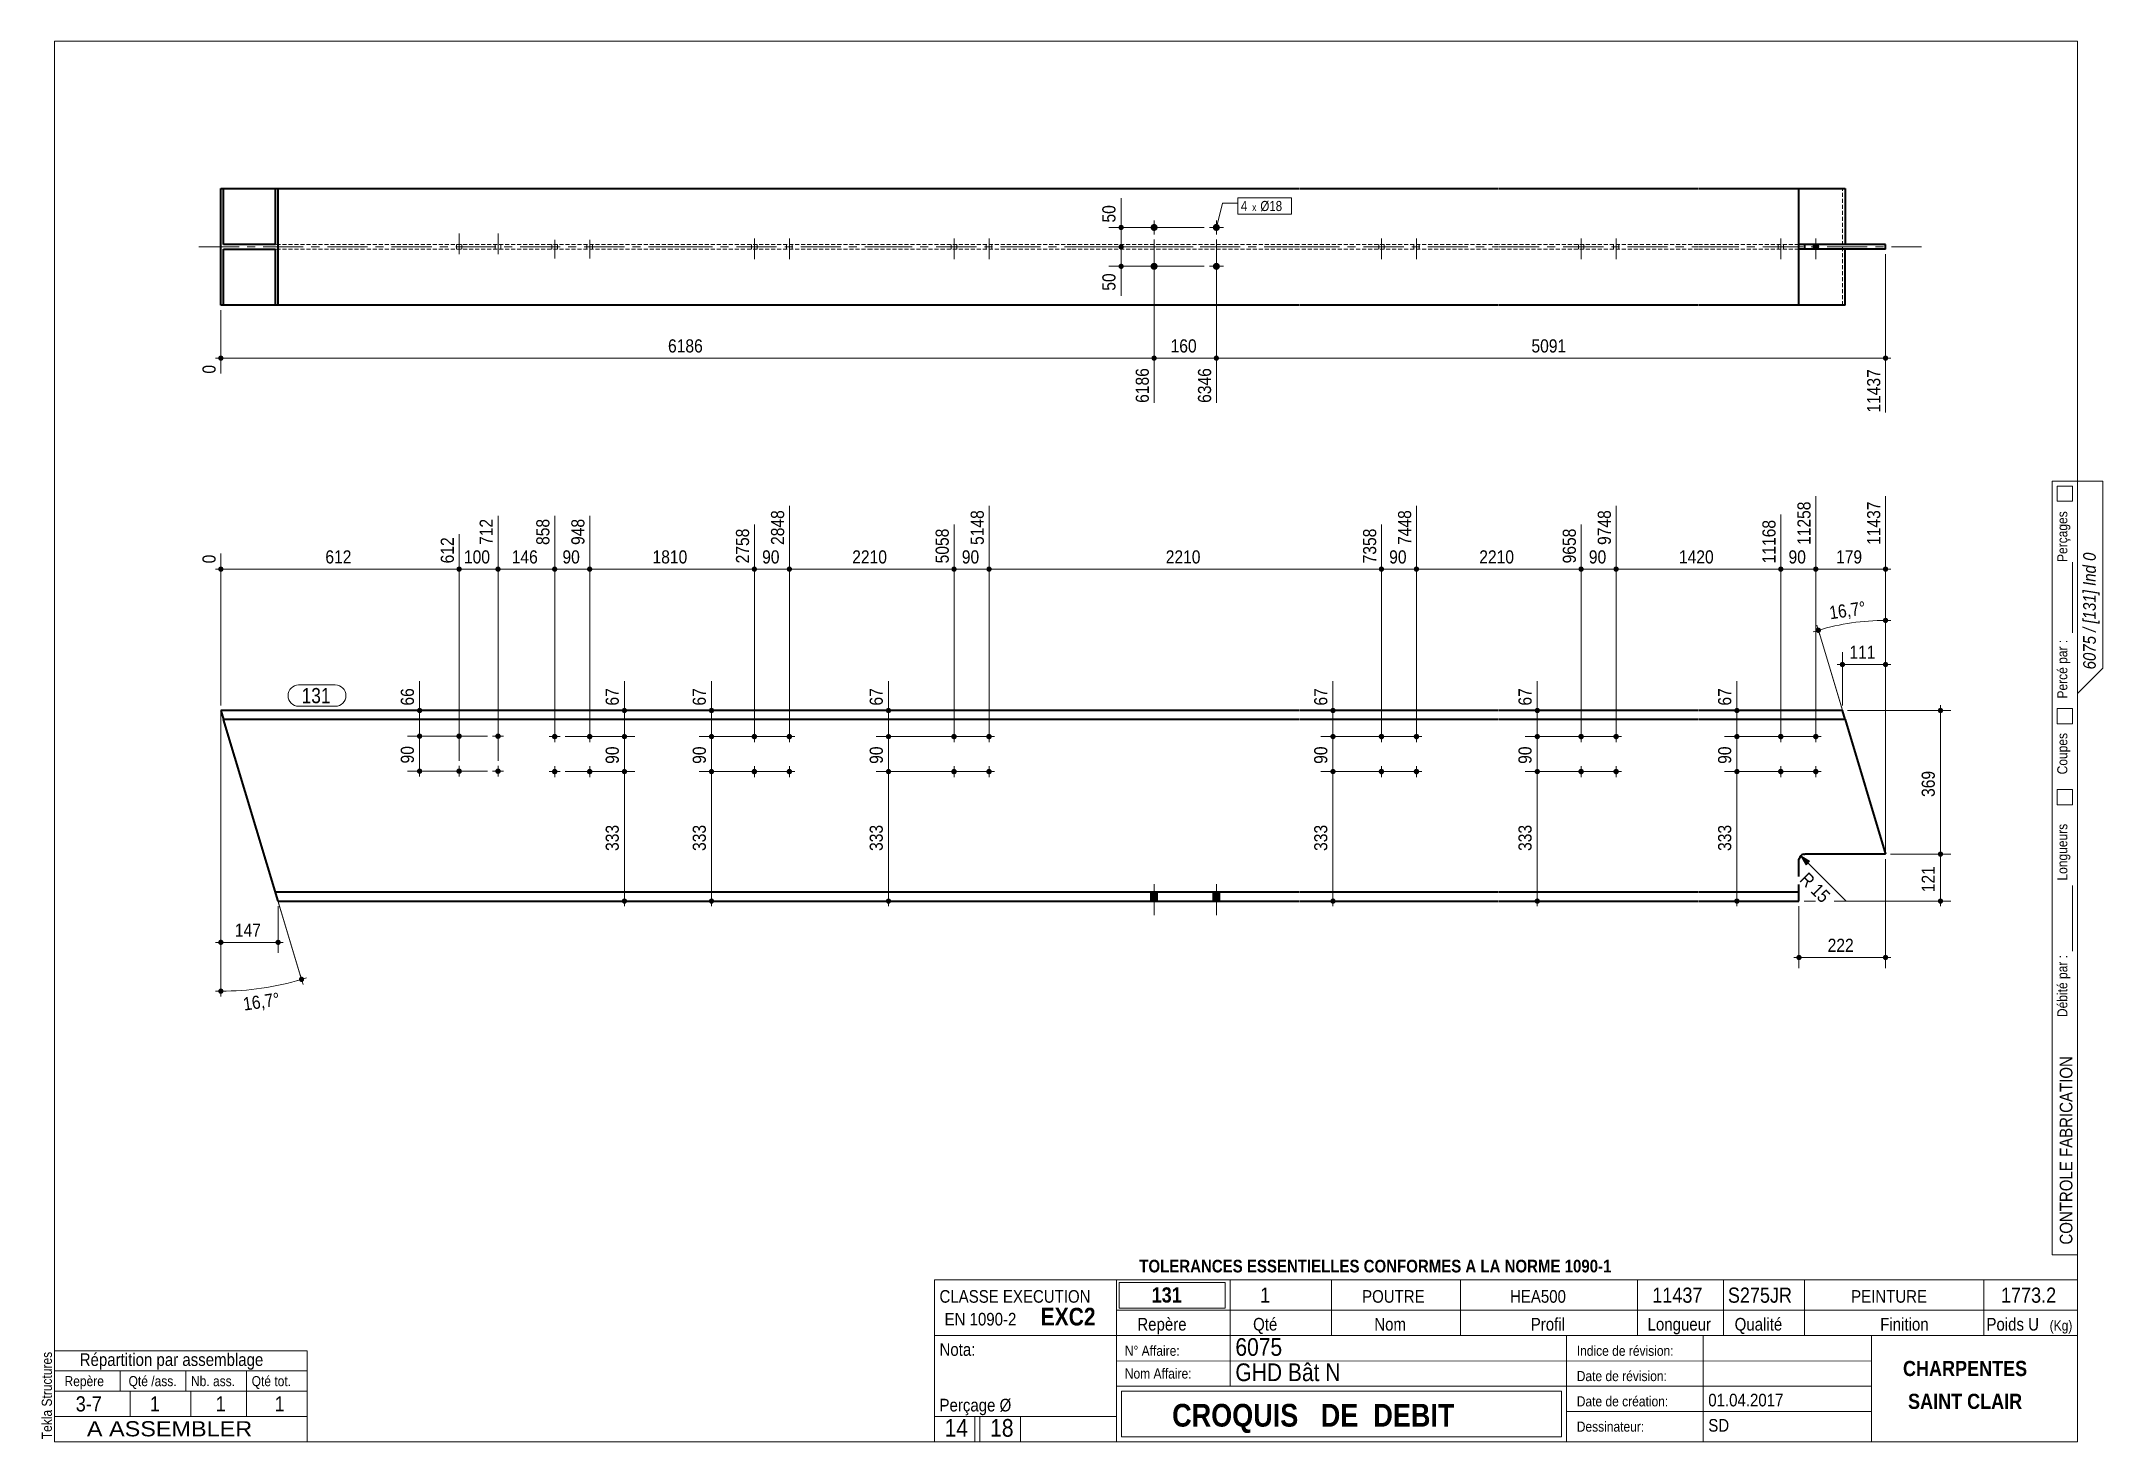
# Model space of a CAD drawing. Header units: millimetres. Extents: x 2 to 410, y 5 to 282.
import ezdxf

# ---------------------------------------------------------------- set-up
doc = ezdxf.new("R2010")
doc.units = ezdxf.units.MM
for name, pattern in [('AXES', [12.7, 7.9375, -1.5875, 1.5875, -1.5875]), ('CACHE2', [1.190625, 0.79375, -0.396875]), ('INTERROMPUX2', [9.525, 6.35, -3.175])]:
    doc.linetypes.add(name, pattern=pattern)
for name, color, linetype, lineweight in [('Autre type objet', 1, 'Continuous', 0), ('Axe', 1, 'Continuous', 0), ('Boulon', 7, 'Continuous', 0), ('Cache', 7, 'Continuous', 0), ('Cotation', 7, 'Continuous', 0), ('Désignation boulon', 3, 'Continuous', 0), ('Feuille dessin', 5, 'Continuous', 0), ('Piece', 2, 'Continuous', 0), ('Repère pièce', 3, 'Continuous', 0)]:
    doc.layers.add(name, color=color, linetype=linetype, lineweight=lineweight)
doc.styles.add('ARIAL', font='ARIAL.TTF')
doc.styles.add('ARIAL_BOLD', font='ARIALBD.TTF')
doc.styles.add('ARIAL_ITALIC', font='ARIALI.TTF')
doc.styles.add('ARIAL_NARROW', font='ARIAL.TTF')
doc.styles.add('COMIC_SANS_MS', font='COMIC.TTF')

# ---------------------------------------------------------------- blocks, each defined once
blk = doc.blocks.new('*A1')
at = {"layer": 'Boulon'}
for points in [[(103.38, 144.5), (103.38, 144.53), (103.38, 144.55), (103.39, 144.58), (103.39, 144.6), (103.4, 144.63), (103.41, 144.66), (103.42, 144.68), (103.43, 144.7), (103.44, 144.73), (103.45, 144.75), (103.47, 144.77), (103.48, 144.79), (103.5, 144.82), (103.51, 144.84), (103.53, 144.85), (103.55, 144.87), (103.57, 144.89), (103.59, 144.91), (103.61, 144.92), (103.64, 144.94), (103.66, 144.95), (103.68, 144.96), (103.71, 144.97), (103.73, 144.98), (103.76, 144.99), (103.78, 145), (103.81, 145), (103.83, 145.01), (103.86, 145.01), (103.89, 145.01), (103.91, 145.01), (103.94, 145.01), (103.97, 145.01), (103.99, 145.01), (104.02, 145), (104.04, 145), (104.07, 144.99), (104.09, 144.98), (104.12, 144.97), (104.14, 144.96), (104.17, 144.95), (104.19, 144.94), (104.21, 144.92), (104.23, 144.91), (104.25, 144.89), (104.27, 144.87), (104.29, 144.85), (104.31, 144.84), (104.33, 144.82), (104.35, 144.79), (104.36, 144.77), (104.38, 144.75), (104.39, 144.73), (104.4, 144.7), (104.41, 144.68), (104.42, 144.66), (104.43, 144.63), (104.44, 144.6), (104.44, 144.58), (104.45, 144.55), (104.45, 144.53), (104.45, 144.5), (104.45, 144.47), (104.45, 144.45), (104.45, 144.42), (104.45, 144.39), (104.44, 144.37), (104.44, 144.34), (104.43, 144.32), (104.42, 144.29), (104.41, 144.27), (104.4, 144.24), (104.39, 144.22), (104.38, 144.2), (104.36, 144.17), (104.35, 144.15), (104.33, 144.13), (104.31, 144.11), (104.29, 144.09), (104.27, 144.07), (104.25, 144.06), (104.23, 144.04), (104.21, 144.03), (104.19, 144.01), (104.17, 144), (104.14, 143.99), (104.12, 143.98), (104.09, 143.97), (104.07, 143.96), (104.04, 143.95), (104.02, 143.95), (103.99, 143.94), (103.97, 143.94), (103.94, 143.94), (103.91, 143.94), (103.89, 143.94), (103.86, 143.94), (103.83, 143.94), (103.81, 143.95), (103.78, 143.95), (103.76, 143.96), (103.73, 143.97), (103.71, 143.98), (103.68, 143.99), (103.66, 144), (103.64, 144.01), (103.61, 144.03), (103.59, 144.04), (103.57, 144.06), (103.55, 144.07), (103.53, 144.09), (103.51, 144.11), (103.5, 144.13), (103.48, 144.15), (103.47, 144.17), (103.45, 144.2), (103.44, 144.22), (103.43, 144.24), (103.42, 144.27), (103.41, 144.29), (103.4, 144.32), (103.39, 144.34), (103.39, 144.37), (103.38, 144.39), (103.38, 144.42), (103.38, 144.45), (103.37, 144.47)], [(103.38, 137.58), (103.38, 137.6), (103.38, 137.63), (103.39, 137.66), (103.39, 137.68), (103.4, 137.71), (103.41, 137.73), (103.42, 137.76), (103.43, 137.78), (103.44, 137.8), (103.45, 137.83), (103.47, 137.85), (103.48, 137.87), (103.5, 137.89), (103.51, 137.91), (103.53, 137.93), (103.55, 137.95), (103.57, 137.97), (103.59, 137.98), (103.61, 138), (103.64, 138.01), (103.66, 138.03), (103.68, 138.04), (103.71, 138.05), (103.73, 138.06), (103.76, 138.07), (103.78, 138.07), (103.81, 138.08), (103.83, 138.08), (103.86, 138.09), (103.89, 138.09), (103.91, 138.09), (103.94, 138.09), (103.97, 138.09), (103.99, 138.08), (104.02, 138.08), (104.04, 138.07), (104.07, 138.07), (104.09, 138.06), (104.12, 138.05), (104.14, 138.04), (104.17, 138.03), (104.19, 138.01), (104.21, 138), (104.23, 137.98), (104.25, 137.97), (104.27, 137.95), (104.29, 137.93), (104.31, 137.91), (104.33, 137.89), (104.35, 137.87), (104.36, 137.85), (104.38, 137.83), (104.39, 137.8), (104.4, 137.78), (104.41, 137.76), (104.42, 137.73), (104.43, 137.71), (104.44, 137.68), (104.44, 137.66), (104.45, 137.63), (104.45, 137.6), (104.45, 137.58), (104.45, 137.55), (104.45, 137.52), (104.45, 137.5), (104.45, 137.47), (104.44, 137.45), (104.44, 137.42), (104.43, 137.39), (104.42, 137.37), (104.41, 137.34), (104.4, 137.32), (104.39, 137.3), (104.38, 137.27), (104.36, 137.25), (104.35, 137.23), (104.33, 137.21), (104.31, 137.19), (104.29, 137.17), (104.27, 137.15), (104.25, 137.13), (104.23, 137.12), (104.21, 137.1), (104.19, 137.09), (104.17, 137.08), (104.14, 137.06), (104.12, 137.05), (104.09, 137.04), (104.07, 137.04), (104.04, 137.03), (104.02, 137.02), (103.99, 137.02), (103.97, 137.01), (103.94, 137.01), (103.91, 137.01), (103.89, 137.01), (103.86, 137.01), (103.83, 137.02), (103.81, 137.02), (103.78, 137.03), (103.76, 137.04), (103.73, 137.04), (103.71, 137.05), (103.68, 137.06), (103.66, 137.08), (103.64, 137.09), (103.61, 137.1), (103.59, 137.12), (103.57, 137.13), (103.55, 137.15), (103.53, 137.17), (103.51, 137.19), (103.5, 137.21), (103.48, 137.23), (103.47, 137.25), (103.45, 137.27), (103.44, 137.3), (103.43, 137.32), (103.42, 137.34), (103.41, 137.37), (103.4, 137.39), (103.39, 137.42), (103.39, 137.45), (103.38, 137.47), (103.38, 137.5), (103.38, 137.52), (103.37, 137.55)]]:
    blk.add_hatch(color=256, dxfattribs=at).paths.add_polyline_path(points, flags=17)
at = {"layer": 'Boulon', "linetype": 'Continuous', "lineweight": 0}
for p, q in [((102.84, 144.47), (104.99, 144.47)), ((103.91, 145.55), (103.91, 143.4)), ((103.91, 138.63), (103.91, 136.47)), ((102.84, 137.55), (104.99, 137.55))]:
    blk.add_line(p, q, dxfattribs=at)
blk = doc.blocks.new('*A2')
at = {"layer": 'Boulon'}
for points in [[(110.3, 144.5), (110.3, 144.53), (110.3, 144.55), (110.31, 144.58), (110.31, 144.6), (110.32, 144.63), (110.33, 144.66), (110.34, 144.68), (110.35, 144.7), (110.36, 144.73), (110.37, 144.75), (110.39, 144.77), (110.4, 144.79), (110.42, 144.82), (110.44, 144.84), (110.46, 144.85), (110.47, 144.87), (110.49, 144.89), (110.52, 144.91), (110.54, 144.92), (110.56, 144.94), (110.58, 144.95), (110.61, 144.96), (110.63, 144.97), (110.65, 144.98), (110.68, 144.99), (110.71, 145), (110.73, 145), (110.76, 145.01), (110.78, 145.01), (110.81, 145.01), (110.84, 145.01), (110.86, 145.01), (110.89, 145.01), (110.92, 145.01), (110.94, 145), (110.97, 145), (110.99, 144.99), (111.02, 144.98), (111.04, 144.97), (111.07, 144.96), (111.09, 144.95), (111.11, 144.94), (111.14, 144.92), (111.16, 144.91), (111.18, 144.89), (111.2, 144.87), (111.22, 144.85), (111.24, 144.84), (111.25, 144.82), (111.27, 144.79), (111.28, 144.77), (111.3, 144.75), (111.31, 144.73), (111.32, 144.7), (111.33, 144.68), (111.34, 144.66), (111.35, 144.63), (111.36, 144.6), (111.36, 144.58), (111.37, 144.55), (111.37, 144.53), (111.37, 144.5), (111.37, 144.47), (111.37, 144.45), (111.37, 144.42), (111.37, 144.39), (111.36, 144.37), (111.36, 144.34), (111.35, 144.32), (111.34, 144.29), (111.33, 144.27), (111.32, 144.24), (111.31, 144.22), (111.3, 144.2), (111.28, 144.17), (111.27, 144.15), (111.25, 144.13), (111.24, 144.11), (111.22, 144.09), (111.2, 144.07), (111.18, 144.06), (111.16, 144.04), (111.14, 144.03), (111.11, 144.01), (111.09, 144), (111.07, 143.99), (111.04, 143.98), (111.02, 143.97), (110.99, 143.96), (110.97, 143.95), (110.94, 143.95), (110.92, 143.94), (110.89, 143.94), (110.86, 143.94), (110.84, 143.94), (110.81, 143.94), (110.78, 143.94), (110.76, 143.94), (110.73, 143.95), (110.71, 143.95), (110.68, 143.96), (110.65, 143.97), (110.63, 143.98), (110.61, 143.99), (110.58, 144), (110.56, 144.01), (110.54, 144.03), (110.52, 144.04), (110.49, 144.06), (110.47, 144.07), (110.46, 144.09), (110.44, 144.11), (110.42, 144.13), (110.4, 144.15), (110.39, 144.17), (110.37, 144.2), (110.36, 144.22), (110.35, 144.24), (110.34, 144.27), (110.33, 144.29), (110.32, 144.32), (110.31, 144.34), (110.31, 144.37), (110.3, 144.39), (110.3, 144.42), (110.3, 144.45), (110.3, 144.47)], [(110.3, 137.58), (110.3, 137.6), (110.3, 137.63), (110.31, 137.66), (110.31, 137.68), (110.32, 137.71), (110.33, 137.73), (110.34, 137.76), (110.35, 137.78), (110.36, 137.8), (110.37, 137.83), (110.39, 137.85), (110.4, 137.87), (110.42, 137.89), (110.44, 137.91), (110.46, 137.93), (110.47, 137.95), (110.49, 137.97), (110.52, 137.98), (110.54, 138), (110.56, 138.01), (110.58, 138.03), (110.61, 138.04), (110.63, 138.05), (110.65, 138.06), (110.68, 138.07), (110.71, 138.07), (110.73, 138.08), (110.76, 138.08), (110.78, 138.09), (110.81, 138.09), (110.84, 138.09), (110.86, 138.09), (110.89, 138.09), (110.92, 138.08), (110.94, 138.08), (110.97, 138.07), (110.99, 138.07), (111.02, 138.06), (111.04, 138.05), (111.07, 138.04), (111.09, 138.03), (111.11, 138.01), (111.14, 138), (111.16, 137.98), (111.18, 137.97), (111.2, 137.95), (111.22, 137.93), (111.24, 137.91), (111.25, 137.89), (111.27, 137.87), (111.28, 137.85), (111.3, 137.83), (111.31, 137.8), (111.32, 137.78), (111.33, 137.76), (111.34, 137.73), (111.35, 137.71), (111.36, 137.68), (111.36, 137.66), (111.37, 137.63), (111.37, 137.6), (111.37, 137.58), (111.37, 137.55), (111.37, 137.52), (111.37, 137.5), (111.37, 137.47), (111.36, 137.45), (111.36, 137.42), (111.35, 137.39), (111.34, 137.37), (111.33, 137.34), (111.32, 137.32), (111.31, 137.3), (111.3, 137.27), (111.28, 137.25), (111.27, 137.23), (111.25, 137.21), (111.24, 137.19), (111.22, 137.17), (111.2, 137.15), (111.18, 137.13), (111.16, 137.12), (111.14, 137.1), (111.11, 137.09), (111.09, 137.08), (111.07, 137.06), (111.04, 137.05), (111.02, 137.04), (110.99, 137.04), (110.97, 137.03), (110.94, 137.02), (110.92, 137.02), (110.89, 137.01), (110.86, 137.01), (110.84, 137.01), (110.81, 137.01), (110.78, 137.01), (110.76, 137.02), (110.73, 137.02), (110.71, 137.03), (110.68, 137.04), (110.65, 137.04), (110.63, 137.05), (110.61, 137.06), (110.58, 137.08), (110.56, 137.09), (110.54, 137.1), (110.52, 137.12), (110.49, 137.13), (110.47, 137.15), (110.46, 137.17), (110.44, 137.19), (110.42, 137.21), (110.4, 137.23), (110.39, 137.25), (110.37, 137.27), (110.36, 137.3), (110.35, 137.32), (110.34, 137.34), (110.33, 137.37), (110.32, 137.39), (110.31, 137.42), (110.31, 137.45), (110.3, 137.47), (110.3, 137.5), (110.3, 137.52), (110.3, 137.55)]]:
    blk.add_hatch(color=256, dxfattribs=at).paths.add_polyline_path(points, flags=17)
at = {"layer": 'Boulon', "linetype": 'Continuous', "lineweight": 0}
for p, q in [((109.76, 144.47), (111.91, 144.47)), ((110.84, 145.55), (110.84, 143.4)), ((110.84, 138.63), (110.84, 136.47)), ((109.76, 137.55), (111.91, 137.55))]:
    blk.add_line(p, q, dxfattribs=at)
blk = doc.blocks.new('*A3')
at = {"layer": 'Boulon'}
for points in [[(306.32, 144.5), (306.32, 144.53), (306.32, 144.55), (306.33, 144.58), (306.33, 144.6), (306.34, 144.63), (306.35, 144.66), (306.36, 144.68), (306.37, 144.7), (306.38, 144.73), (306.39, 144.75), (306.41, 144.77), (306.42, 144.79), (306.44, 144.82), (306.46, 144.84), (306.48, 144.85), (306.49, 144.87), (306.51, 144.89), (306.54, 144.91), (306.56, 144.92), (306.58, 144.94), (306.6, 144.95), (306.63, 144.96), (306.65, 144.97), (306.67, 144.98), (306.7, 144.99), (306.73, 145), (306.75, 145), (306.78, 145.01), (306.8, 145.01), (306.83, 145.01), (306.86, 145.01), (306.88, 145.01), (306.91, 145.01), (306.94, 145.01), (306.96, 145), (306.99, 145), (307.01, 144.99), (307.04, 144.98), (307.06, 144.97), (307.09, 144.96), (307.11, 144.95), (307.13, 144.94), (307.16, 144.92), (307.18, 144.91), (307.2, 144.89), (307.22, 144.87), (307.24, 144.85), (307.26, 144.84), (307.27, 144.82), (307.29, 144.79), (307.3, 144.77), (307.32, 144.75), (307.33, 144.73), (307.34, 144.7), (307.35, 144.68), (307.36, 144.66), (307.37, 144.63), (307.38, 144.6), (307.38, 144.58), (307.39, 144.55), (307.39, 144.53), (307.39, 144.5), (307.39, 144.47), (307.39, 144.45), (307.39, 144.42), (307.39, 144.39), (307.38, 144.37), (307.38, 144.34), (307.37, 144.32), (307.36, 144.29), (307.35, 144.27), (307.34, 144.24), (307.33, 144.22), (307.32, 144.2), (307.3, 144.17), (307.29, 144.15), (307.27, 144.13), (307.26, 144.11), (307.24, 144.09), (307.22, 144.07), (307.2, 144.06), (307.18, 144.04), (307.16, 144.03), (307.13, 144.01), (307.11, 144), (307.09, 143.99), (307.06, 143.98), (307.04, 143.97), (307.01, 143.96), (306.99, 143.95), (306.96, 143.95), (306.94, 143.94), (306.91, 143.94), (306.88, 143.94), (306.86, 143.94), (306.83, 143.94), (306.8, 143.94), (306.78, 143.94), (306.75, 143.95), (306.73, 143.95), (306.7, 143.96), (306.67, 143.97), (306.65, 143.98), (306.63, 143.99), (306.6, 144), (306.58, 144.01), (306.56, 144.03), (306.54, 144.04), (306.51, 144.06), (306.49, 144.07), (306.48, 144.09), (306.46, 144.11), (306.44, 144.13), (306.42, 144.15), (306.41, 144.17), (306.39, 144.2), (306.38, 144.22), (306.37, 144.24), (306.36, 144.27), (306.35, 144.29), (306.34, 144.32), (306.33, 144.34), (306.33, 144.37), (306.32, 144.39), (306.32, 144.42), (306.32, 144.45), (306.32, 144.47)], [(306.32, 137.58), (306.32, 137.6), (306.32, 137.63), (306.33, 137.66), (306.33, 137.68), (306.34, 137.71), (306.35, 137.73), (306.36, 137.76), (306.37, 137.78), (306.38, 137.8), (306.39, 137.83), (306.41, 137.85), (306.42, 137.87), (306.44, 137.89), (306.46, 137.91), (306.48, 137.93), (306.49, 137.95), (306.51, 137.97), (306.54, 137.98), (306.56, 138), (306.58, 138.01), (306.6, 138.03), (306.63, 138.04), (306.65, 138.05), (306.67, 138.06), (306.7, 138.07), (306.73, 138.07), (306.75, 138.08), (306.78, 138.08), (306.8, 138.09), (306.83, 138.09), (306.86, 138.09), (306.88, 138.09), (306.91, 138.09), (306.94, 138.08), (306.96, 138.08), (306.99, 138.07), (307.01, 138.07), (307.04, 138.06), (307.06, 138.05), (307.09, 138.04), (307.11, 138.03), (307.13, 138.01), (307.16, 138), (307.18, 137.98), (307.2, 137.97), (307.22, 137.95), (307.24, 137.93), (307.26, 137.91), (307.27, 137.89), (307.29, 137.87), (307.3, 137.85), (307.32, 137.83), (307.33, 137.8), (307.34, 137.78), (307.35, 137.76), (307.36, 137.73), (307.37, 137.71), (307.38, 137.68), (307.38, 137.66), (307.39, 137.63), (307.39, 137.6), (307.39, 137.58), (307.39, 137.55), (307.39, 137.52), (307.39, 137.5), (307.39, 137.47), (307.38, 137.45), (307.38, 137.42), (307.37, 137.39), (307.36, 137.37), (307.35, 137.34), (307.34, 137.32), (307.33, 137.3), (307.32, 137.27), (307.3, 137.25), (307.29, 137.23), (307.27, 137.21), (307.26, 137.19), (307.24, 137.17), (307.22, 137.15), (307.2, 137.13), (307.18, 137.12), (307.16, 137.1), (307.13, 137.09), (307.11, 137.08), (307.09, 137.06), (307.06, 137.05), (307.04, 137.04), (307.01, 137.04), (306.99, 137.03), (306.96, 137.02), (306.94, 137.02), (306.91, 137.01), (306.88, 137.01), (306.86, 137.01), (306.83, 137.01), (306.8, 137.01), (306.78, 137.02), (306.75, 137.02), (306.73, 137.03), (306.7, 137.04), (306.67, 137.04), (306.65, 137.05), (306.63, 137.06), (306.6, 137.08), (306.58, 137.09), (306.56, 137.1), (306.54, 137.12), (306.51, 137.13), (306.49, 137.15), (306.48, 137.17), (306.46, 137.19), (306.44, 137.21), (306.42, 137.23), (306.41, 137.25), (306.39, 137.27), (306.38, 137.3), (306.37, 137.32), (306.36, 137.34), (306.35, 137.37), (306.34, 137.39), (306.33, 137.42), (306.33, 137.45), (306.32, 137.47), (306.32, 137.5), (306.32, 137.52), (306.32, 137.55)]]:
    blk.add_hatch(color=256, dxfattribs=at).paths.add_polyline_path(points, flags=17)
at = {"layer": 'Boulon', "linetype": 'Continuous', "lineweight": 0}
for p, q in [((305.78, 144.47), (307.93, 144.47)), ((306.86, 145.55), (306.86, 143.4)), ((306.86, 138.63), (306.86, 136.47)), ((305.78, 137.55), (307.93, 137.55))]:
    blk.add_line(p, q, dxfattribs=at)
blk = doc.blocks.new('*A4')
at = {"layer": 'Boulon'}
for points in [[(313.24, 144.5), (313.24, 144.53), (313.25, 144.55), (313.25, 144.58), (313.26, 144.6), (313.26, 144.63), (313.27, 144.66), (313.28, 144.68), (313.29, 144.7), (313.3, 144.73), (313.32, 144.75), (313.33, 144.77), (313.35, 144.79), (313.36, 144.82), (313.38, 144.84), (313.4, 144.85), (313.42, 144.87), (313.44, 144.89), (313.46, 144.91), (313.48, 144.92), (313.5, 144.94), (313.53, 144.95), (313.55, 144.96), (313.57, 144.97), (313.6, 144.98), (313.62, 144.99), (313.65, 145), (313.67, 145), (313.7, 145.01), (313.73, 145.01), (313.75, 145.01), (313.78, 145.01), (313.81, 145.01), (313.83, 145.01), (313.86, 145.01), (313.88, 145), (313.91, 145), (313.94, 144.99), (313.96, 144.98), (313.99, 144.97), (314.01, 144.96), (314.03, 144.95), (314.06, 144.94), (314.08, 144.92), (314.1, 144.91), (314.12, 144.89), (314.14, 144.87), (314.16, 144.85), (314.18, 144.84), (314.2, 144.82), (314.21, 144.79), (314.23, 144.77), (314.24, 144.75), (314.25, 144.73), (314.27, 144.7), (314.28, 144.68), (314.29, 144.66), (314.29, 144.63), (314.3, 144.6), (314.31, 144.58), (314.31, 144.55), (314.32, 144.53), (314.32, 144.5), (314.32, 144.47), (314.32, 144.45), (314.32, 144.42), (314.31, 144.39), (314.31, 144.37), (314.3, 144.34), (314.29, 144.32), (314.29, 144.29), (314.28, 144.27), (314.27, 144.24), (314.25, 144.22), (314.24, 144.2), (314.23, 144.17), (314.21, 144.15), (314.2, 144.13), (314.18, 144.11), (314.16, 144.09), (314.14, 144.07), (314.12, 144.06), (314.1, 144.04), (314.08, 144.03), (314.06, 144.01), (314.03, 144), (314.01, 143.99), (313.99, 143.98), (313.96, 143.97), (313.94, 143.96), (313.91, 143.95), (313.88, 143.95), (313.86, 143.94), (313.83, 143.94), (313.81, 143.94), (313.78, 143.94), (313.75, 143.94), (313.73, 143.94), (313.7, 143.94), (313.67, 143.95), (313.65, 143.95), (313.62, 143.96), (313.6, 143.97), (313.57, 143.98), (313.55, 143.99), (313.53, 144), (313.5, 144.01), (313.48, 144.03), (313.46, 144.04), (313.44, 144.06), (313.42, 144.07), (313.4, 144.09), (313.38, 144.11), (313.36, 144.13), (313.35, 144.15), (313.33, 144.17), (313.32, 144.2), (313.3, 144.22), (313.29, 144.24), (313.28, 144.27), (313.27, 144.29), (313.26, 144.32), (313.26, 144.34), (313.25, 144.37), (313.25, 144.39), (313.24, 144.42), (313.24, 144.45), (313.24, 144.47)], [(313.24, 137.58), (313.24, 137.6), (313.25, 137.63), (313.25, 137.66), (313.26, 137.68), (313.26, 137.71), (313.27, 137.73), (313.28, 137.76), (313.29, 137.78), (313.3, 137.8), (313.32, 137.83), (313.33, 137.85), (313.35, 137.87), (313.36, 137.89), (313.38, 137.91), (313.4, 137.93), (313.42, 137.95), (313.44, 137.97), (313.46, 137.98), (313.48, 138), (313.5, 138.01), (313.53, 138.03), (313.55, 138.04), (313.57, 138.05), (313.6, 138.06), (313.62, 138.07), (313.65, 138.07), (313.67, 138.08), (313.7, 138.08), (313.73, 138.09), (313.75, 138.09), (313.78, 138.09), (313.81, 138.09), (313.83, 138.09), (313.86, 138.08), (313.88, 138.08), (313.91, 138.07), (313.94, 138.07), (313.96, 138.06), (313.99, 138.05), (314.01, 138.04), (314.03, 138.03), (314.06, 138.01), (314.08, 138), (314.1, 137.98), (314.12, 137.97), (314.14, 137.95), (314.16, 137.93), (314.18, 137.91), (314.2, 137.89), (314.21, 137.87), (314.23, 137.85), (314.24, 137.83), (314.25, 137.8), (314.27, 137.78), (314.28, 137.76), (314.29, 137.73), (314.29, 137.71), (314.3, 137.68), (314.31, 137.66), (314.31, 137.63), (314.32, 137.6), (314.32, 137.58), (314.32, 137.55), (314.32, 137.52), (314.32, 137.5), (314.31, 137.47), (314.31, 137.45), (314.3, 137.42), (314.29, 137.39), (314.29, 137.37), (314.28, 137.34), (314.27, 137.32), (314.25, 137.3), (314.24, 137.27), (314.23, 137.25), (314.21, 137.23), (314.2, 137.21), (314.18, 137.19), (314.16, 137.17), (314.14, 137.15), (314.12, 137.13), (314.1, 137.12), (314.08, 137.1), (314.06, 137.09), (314.03, 137.08), (314.01, 137.06), (313.99, 137.05), (313.96, 137.04), (313.94, 137.04), (313.91, 137.03), (313.88, 137.02), (313.86, 137.02), (313.83, 137.01), (313.81, 137.01), (313.78, 137.01), (313.75, 137.01), (313.73, 137.01), (313.7, 137.02), (313.67, 137.02), (313.65, 137.03), (313.62, 137.04), (313.6, 137.04), (313.57, 137.05), (313.55, 137.06), (313.53, 137.08), (313.5, 137.09), (313.48, 137.1), (313.46, 137.12), (313.44, 137.13), (313.42, 137.15), (313.4, 137.17), (313.38, 137.19), (313.36, 137.21), (313.35, 137.23), (313.33, 137.25), (313.32, 137.27), (313.3, 137.3), (313.29, 137.32), (313.28, 137.34), (313.27, 137.37), (313.26, 137.39), (313.26, 137.42), (313.25, 137.45), (313.25, 137.47), (313.24, 137.5), (313.24, 137.52), (313.24, 137.55)]]:
    blk.add_hatch(color=256, dxfattribs=at).paths.add_polyline_path(points, flags=17)
at = {"layer": 'Boulon', "linetype": 'Continuous', "lineweight": 0}
for p, q in [((312.7, 144.47), (314.86, 144.47)), ((313.78, 145.55), (313.78, 143.4)), ((313.78, 138.63), (313.78, 136.47)), ((312.7, 137.55), (314.86, 137.55))]:
    blk.add_line(p, q, dxfattribs=at)
blk = doc.blocks.new('*A5')
at = {"layer": 'Boulon'}
for points in [[(266.84, 144.5), (266.84, 144.53), (266.84, 144.55), (266.85, 144.58), (266.85, 144.6), (266.86, 144.63), (266.87, 144.66), (266.88, 144.68), (266.89, 144.7), (266.9, 144.73), (266.91, 144.75), (266.93, 144.77), (266.94, 144.79), (266.96, 144.82), (266.98, 144.84), (267, 144.85), (267.01, 144.87), (267.03, 144.89), (267.06, 144.91), (267.08, 144.92), (267.1, 144.94), (267.12, 144.95), (267.15, 144.96), (267.17, 144.97), (267.19, 144.98), (267.22, 144.99), (267.25, 145), (267.27, 145), (267.3, 145.01), (267.32, 145.01), (267.35, 145.01), (267.38, 145.01), (267.4, 145.01), (267.43, 145.01), (267.46, 145.01), (267.48, 145), (267.51, 145), (267.53, 144.99), (267.56, 144.98), (267.58, 144.97), (267.61, 144.96), (267.63, 144.95), (267.65, 144.94), (267.68, 144.92), (267.7, 144.91), (267.72, 144.89), (267.74, 144.87), (267.76, 144.85), (267.78, 144.84), (267.79, 144.82), (267.81, 144.79), (267.82, 144.77), (267.84, 144.75), (267.85, 144.73), (267.86, 144.7), (267.87, 144.68), (267.88, 144.66), (267.89, 144.63), (267.9, 144.6), (267.9, 144.58), (267.91, 144.55), (267.91, 144.53), (267.91, 144.5), (267.91, 144.47), (267.91, 144.45), (267.91, 144.42), (267.91, 144.39), (267.9, 144.37), (267.9, 144.34), (267.89, 144.32), (267.88, 144.29), (267.87, 144.27), (267.86, 144.24), (267.85, 144.22), (267.84, 144.2), (267.82, 144.17), (267.81, 144.15), (267.79, 144.13), (267.78, 144.11), (267.76, 144.09), (267.74, 144.07), (267.72, 144.06), (267.7, 144.04), (267.68, 144.03), (267.65, 144.01), (267.63, 144), (267.61, 143.99), (267.58, 143.98), (267.56, 143.97), (267.53, 143.96), (267.51, 143.95), (267.48, 143.95), (267.46, 143.94), (267.43, 143.94), (267.4, 143.94), (267.38, 143.94), (267.35, 143.94), (267.32, 143.94), (267.3, 143.94), (267.27, 143.95), (267.25, 143.95), (267.22, 143.96), (267.19, 143.97), (267.17, 143.98), (267.15, 143.99), (267.12, 144), (267.1, 144.01), (267.08, 144.03), (267.06, 144.04), (267.03, 144.06), (267.01, 144.07), (267, 144.09), (266.98, 144.11), (266.96, 144.13), (266.94, 144.15), (266.93, 144.17), (266.91, 144.2), (266.9, 144.22), (266.89, 144.24), (266.88, 144.27), (266.87, 144.29), (266.86, 144.32), (266.85, 144.34), (266.85, 144.37), (266.84, 144.39), (266.84, 144.42), (266.84, 144.45), (266.84, 144.47)], [(266.84, 137.58), (266.84, 137.6), (266.84, 137.63), (266.85, 137.66), (266.85, 137.68), (266.86, 137.71), (266.87, 137.73), (266.88, 137.76), (266.89, 137.78), (266.9, 137.8), (266.91, 137.83), (266.93, 137.85), (266.94, 137.87), (266.96, 137.89), (266.98, 137.91), (267, 137.93), (267.01, 137.95), (267.03, 137.97), (267.06, 137.98), (267.08, 138), (267.1, 138.01), (267.12, 138.03), (267.15, 138.04), (267.17, 138.05), (267.19, 138.06), (267.22, 138.07), (267.25, 138.07), (267.27, 138.08), (267.3, 138.08), (267.32, 138.09), (267.35, 138.09), (267.38, 138.09), (267.4, 138.09), (267.43, 138.09), (267.46, 138.08), (267.48, 138.08), (267.51, 138.07), (267.53, 138.07), (267.56, 138.06), (267.58, 138.05), (267.61, 138.04), (267.63, 138.03), (267.65, 138.01), (267.68, 138), (267.7, 137.98), (267.72, 137.97), (267.74, 137.95), (267.76, 137.93), (267.78, 137.91), (267.79, 137.89), (267.81, 137.87), (267.82, 137.85), (267.84, 137.83), (267.85, 137.8), (267.86, 137.78), (267.87, 137.76), (267.88, 137.73), (267.89, 137.71), (267.9, 137.68), (267.9, 137.66), (267.91, 137.63), (267.91, 137.6), (267.91, 137.58), (267.91, 137.55), (267.91, 137.52), (267.91, 137.5), (267.91, 137.47), (267.9, 137.45), (267.9, 137.42), (267.89, 137.39), (267.88, 137.37), (267.87, 137.34), (267.86, 137.32), (267.85, 137.3), (267.84, 137.27), (267.82, 137.25), (267.81, 137.23), (267.79, 137.21), (267.78, 137.19), (267.76, 137.17), (267.74, 137.15), (267.72, 137.13), (267.7, 137.12), (267.68, 137.1), (267.65, 137.09), (267.63, 137.08), (267.61, 137.06), (267.58, 137.05), (267.56, 137.04), (267.53, 137.04), (267.51, 137.03), (267.48, 137.02), (267.46, 137.02), (267.43, 137.01), (267.4, 137.01), (267.38, 137.01), (267.35, 137.01), (267.32, 137.01), (267.3, 137.02), (267.27, 137.02), (267.25, 137.03), (267.22, 137.04), (267.19, 137.04), (267.17, 137.05), (267.15, 137.06), (267.12, 137.08), (267.1, 137.09), (267.08, 137.1), (267.06, 137.12), (267.03, 137.13), (267.01, 137.15), (267, 137.17), (266.98, 137.19), (266.96, 137.21), (266.94, 137.23), (266.93, 137.25), (266.91, 137.27), (266.9, 137.3), (266.89, 137.32), (266.88, 137.34), (266.87, 137.37), (266.86, 137.39), (266.85, 137.42), (266.85, 137.45), (266.84, 137.47), (266.84, 137.5), (266.84, 137.52), (266.84, 137.55)]]:
    blk.add_hatch(color=256, dxfattribs=at).paths.add_polyline_path(points, flags=17)
at = {"layer": 'Boulon', "linetype": 'Continuous', "lineweight": 0}
for p, q in [((266.3, 144.47), (268.45, 144.47)), ((267.38, 145.55), (267.38, 143.4)), ((267.38, 138.63), (267.38, 136.47)), ((266.3, 137.55), (268.45, 137.55))]:
    blk.add_line(p, q, dxfattribs=at)
blk = doc.blocks.new('*A6')
at = {"layer": 'Boulon'}
for points in [[(273.76, 144.5), (273.76, 144.53), (273.77, 144.55), (273.77, 144.58), (273.78, 144.6), (273.78, 144.63), (273.79, 144.66), (273.8, 144.68), (273.81, 144.7), (273.82, 144.73), (273.84, 144.75), (273.85, 144.77), (273.87, 144.79), (273.88, 144.82), (273.9, 144.84), (273.92, 144.85), (273.94, 144.87), (273.96, 144.89), (273.98, 144.91), (274, 144.92), (274.02, 144.94), (274.05, 144.95), (274.07, 144.96), (274.09, 144.97), (274.12, 144.98), (274.14, 144.99), (274.17, 145), (274.19, 145), (274.22, 145.01), (274.25, 145.01), (274.27, 145.01), (274.3, 145.01), (274.33, 145.01), (274.35, 145.01), (274.38, 145.01), (274.4, 145), (274.43, 145), (274.46, 144.99), (274.48, 144.98), (274.51, 144.97), (274.53, 144.96), (274.55, 144.95), (274.58, 144.94), (274.6, 144.92), (274.62, 144.91), (274.64, 144.89), (274.66, 144.87), (274.68, 144.85), (274.7, 144.84), (274.72, 144.82), (274.73, 144.79), (274.75, 144.77), (274.76, 144.75), (274.77, 144.73), (274.79, 144.7), (274.8, 144.68), (274.81, 144.66), (274.81, 144.63), (274.82, 144.6), (274.83, 144.58), (274.83, 144.55), (274.84, 144.53), (274.84, 144.5), (274.84, 144.47), (274.84, 144.45), (274.84, 144.42), (274.83, 144.39), (274.83, 144.37), (274.82, 144.34), (274.81, 144.32), (274.81, 144.29), (274.8, 144.27), (274.79, 144.24), (274.77, 144.22), (274.76, 144.2), (274.75, 144.17), (274.73, 144.15), (274.72, 144.13), (274.7, 144.11), (274.68, 144.09), (274.66, 144.07), (274.64, 144.06), (274.62, 144.04), (274.6, 144.03), (274.58, 144.01), (274.55, 144), (274.53, 143.99), (274.51, 143.98), (274.48, 143.97), (274.46, 143.96), (274.43, 143.95), (274.4, 143.95), (274.38, 143.94), (274.35, 143.94), (274.33, 143.94), (274.3, 143.94), (274.27, 143.94), (274.25, 143.94), (274.22, 143.94), (274.19, 143.95), (274.17, 143.95), (274.14, 143.96), (274.12, 143.97), (274.09, 143.98), (274.07, 143.99), (274.05, 144), (274.02, 144.01), (274, 144.03), (273.98, 144.04), (273.96, 144.06), (273.94, 144.07), (273.92, 144.09), (273.9, 144.11), (273.88, 144.13), (273.87, 144.15), (273.85, 144.17), (273.84, 144.2), (273.82, 144.22), (273.81, 144.24), (273.8, 144.27), (273.79, 144.29), (273.78, 144.32), (273.78, 144.34), (273.77, 144.37), (273.77, 144.39), (273.76, 144.42), (273.76, 144.45), (273.76, 144.47)], [(273.76, 137.58), (273.76, 137.6), (273.77, 137.63), (273.77, 137.66), (273.78, 137.68), (273.78, 137.71), (273.79, 137.73), (273.8, 137.76), (273.81, 137.78), (273.82, 137.8), (273.84, 137.83), (273.85, 137.85), (273.87, 137.87), (273.88, 137.89), (273.9, 137.91), (273.92, 137.93), (273.94, 137.95), (273.96, 137.97), (273.98, 137.98), (274, 138), (274.02, 138.01), (274.05, 138.03), (274.07, 138.04), (274.09, 138.05), (274.12, 138.06), (274.14, 138.07), (274.17, 138.07), (274.19, 138.08), (274.22, 138.08), (274.25, 138.09), (274.27, 138.09), (274.3, 138.09), (274.33, 138.09), (274.35, 138.09), (274.38, 138.08), (274.4, 138.08), (274.43, 138.07), (274.46, 138.07), (274.48, 138.06), (274.51, 138.05), (274.53, 138.04), (274.55, 138.03), (274.58, 138.01), (274.6, 138), (274.62, 137.98), (274.64, 137.97), (274.66, 137.95), (274.68, 137.93), (274.7, 137.91), (274.72, 137.89), (274.73, 137.87), (274.75, 137.85), (274.76, 137.83), (274.77, 137.8), (274.79, 137.78), (274.8, 137.76), (274.81, 137.73), (274.81, 137.71), (274.82, 137.68), (274.83, 137.66), (274.83, 137.63), (274.84, 137.6), (274.84, 137.58), (274.84, 137.55), (274.84, 137.52), (274.84, 137.5), (274.83, 137.47), (274.83, 137.45), (274.82, 137.42), (274.81, 137.39), (274.81, 137.37), (274.8, 137.34), (274.79, 137.32), (274.77, 137.3), (274.76, 137.27), (274.75, 137.25), (274.73, 137.23), (274.72, 137.21), (274.7, 137.19), (274.68, 137.17), (274.66, 137.15), (274.64, 137.13), (274.62, 137.12), (274.6, 137.1), (274.58, 137.09), (274.55, 137.08), (274.53, 137.06), (274.51, 137.05), (274.48, 137.04), (274.46, 137.04), (274.43, 137.03), (274.4, 137.02), (274.38, 137.02), (274.35, 137.01), (274.33, 137.01), (274.3, 137.01), (274.27, 137.01), (274.25, 137.01), (274.22, 137.02), (274.19, 137.02), (274.17, 137.03), (274.14, 137.04), (274.12, 137.04), (274.09, 137.05), (274.07, 137.06), (274.05, 137.08), (274.02, 137.09), (274, 137.1), (273.98, 137.12), (273.96, 137.13), (273.94, 137.15), (273.92, 137.17), (273.9, 137.19), (273.88, 137.21), (273.87, 137.23), (273.85, 137.25), (273.84, 137.27), (273.82, 137.3), (273.81, 137.32), (273.8, 137.34), (273.79, 137.37), (273.78, 137.39), (273.78, 137.42), (273.77, 137.45), (273.77, 137.47), (273.76, 137.5), (273.76, 137.52), (273.76, 137.55)]]:
    blk.add_hatch(color=256, dxfattribs=at).paths.add_polyline_path(points, flags=17)
at = {"layer": 'Boulon', "linetype": 'Continuous', "lineweight": 0}
for p, q in [((273.22, 144.47), (275.38, 144.47)), ((274.3, 145.55), (274.3, 143.4)), ((274.3, 138.63), (274.3, 136.47)), ((273.22, 137.55), (275.38, 137.55))]:
    blk.add_line(p, q, dxfattribs=at)
blk = doc.blocks.new('*A7')
at = {"layer": 'Boulon'}
for points in [[(142.86, 144.5), (142.86, 144.53), (142.86, 144.55), (142.87, 144.58), (142.87, 144.6), (142.88, 144.63), (142.89, 144.66), (142.9, 144.68), (142.91, 144.7), (142.92, 144.73), (142.93, 144.75), (142.95, 144.77), (142.96, 144.79), (142.98, 144.82), (142.99, 144.84), (143.01, 144.85), (143.03, 144.87), (143.05, 144.89), (143.07, 144.91), (143.09, 144.92), (143.12, 144.94), (143.14, 144.95), (143.16, 144.96), (143.19, 144.97), (143.21, 144.98), (143.24, 144.99), (143.26, 145), (143.29, 145), (143.31, 145.01), (143.34, 145.01), (143.37, 145.01), (143.39, 145.01), (143.42, 145.01), (143.45, 145.01), (143.47, 145.01), (143.5, 145), (143.52, 145), (143.55, 144.99), (143.57, 144.98), (143.6, 144.97), (143.62, 144.96), (143.65, 144.95), (143.67, 144.94), (143.69, 144.92), (143.71, 144.91), (143.73, 144.89), (143.75, 144.87), (143.77, 144.85), (143.79, 144.84), (143.81, 144.82), (143.83, 144.79), (143.84, 144.77), (143.86, 144.75), (143.87, 144.73), (143.88, 144.7), (143.89, 144.68), (143.9, 144.66), (143.91, 144.63), (143.92, 144.6), (143.92, 144.58), (143.93, 144.55), (143.93, 144.53), (143.93, 144.5), (143.93, 144.47), (143.93, 144.45), (143.93, 144.42), (143.93, 144.39), (143.92, 144.37), (143.92, 144.34), (143.91, 144.32), (143.9, 144.29), (143.89, 144.27), (143.88, 144.24), (143.87, 144.22), (143.86, 144.2), (143.84, 144.17), (143.83, 144.15), (143.81, 144.13), (143.79, 144.11), (143.77, 144.09), (143.75, 144.07), (143.73, 144.06), (143.71, 144.04), (143.69, 144.03), (143.67, 144.01), (143.65, 144), (143.62, 143.99), (143.6, 143.98), (143.57, 143.97), (143.55, 143.96), (143.52, 143.95), (143.5, 143.95), (143.47, 143.94), (143.45, 143.94), (143.42, 143.94), (143.39, 143.94), (143.37, 143.94), (143.34, 143.94), (143.31, 143.94), (143.29, 143.95), (143.26, 143.95), (143.24, 143.96), (143.21, 143.97), (143.19, 143.98), (143.16, 143.99), (143.14, 144), (143.12, 144.01), (143.09, 144.03), (143.07, 144.04), (143.05, 144.06), (143.03, 144.07), (143.01, 144.09), (142.99, 144.11), (142.98, 144.13), (142.96, 144.15), (142.95, 144.17), (142.93, 144.2), (142.92, 144.22), (142.91, 144.24), (142.9, 144.27), (142.89, 144.29), (142.88, 144.32), (142.87, 144.34), (142.87, 144.37), (142.86, 144.39), (142.86, 144.42), (142.86, 144.45), (142.85, 144.47)], [(142.86, 137.58), (142.86, 137.6), (142.86, 137.63), (142.87, 137.66), (142.87, 137.68), (142.88, 137.71), (142.89, 137.73), (142.9, 137.76), (142.91, 137.78), (142.92, 137.8), (142.93, 137.83), (142.95, 137.85), (142.96, 137.87), (142.98, 137.89), (142.99, 137.91), (143.01, 137.93), (143.03, 137.95), (143.05, 137.97), (143.07, 137.98), (143.09, 138), (143.12, 138.01), (143.14, 138.03), (143.16, 138.04), (143.19, 138.05), (143.21, 138.06), (143.24, 138.07), (143.26, 138.07), (143.29, 138.08), (143.31, 138.08), (143.34, 138.09), (143.37, 138.09), (143.39, 138.09), (143.42, 138.09), (143.45, 138.09), (143.47, 138.08), (143.5, 138.08), (143.52, 138.07), (143.55, 138.07), (143.57, 138.06), (143.6, 138.05), (143.62, 138.04), (143.65, 138.03), (143.67, 138.01), (143.69, 138), (143.71, 137.98), (143.73, 137.97), (143.75, 137.95), (143.77, 137.93), (143.79, 137.91), (143.81, 137.89), (143.83, 137.87), (143.84, 137.85), (143.86, 137.83), (143.87, 137.8), (143.88, 137.78), (143.89, 137.76), (143.9, 137.73), (143.91, 137.71), (143.92, 137.68), (143.92, 137.66), (143.93, 137.63), (143.93, 137.6), (143.93, 137.58), (143.93, 137.55), (143.93, 137.52), (143.93, 137.5), (143.93, 137.47), (143.92, 137.45), (143.92, 137.42), (143.91, 137.39), (143.9, 137.37), (143.89, 137.34), (143.88, 137.32), (143.87, 137.3), (143.86, 137.27), (143.84, 137.25), (143.83, 137.23), (143.81, 137.21), (143.79, 137.19), (143.77, 137.17), (143.75, 137.15), (143.73, 137.13), (143.71, 137.12), (143.69, 137.1), (143.67, 137.09), (143.65, 137.08), (143.62, 137.06), (143.6, 137.05), (143.57, 137.04), (143.55, 137.04), (143.52, 137.03), (143.5, 137.02), (143.47, 137.02), (143.45, 137.01), (143.42, 137.01), (143.39, 137.01), (143.37, 137.01), (143.34, 137.01), (143.31, 137.02), (143.29, 137.02), (143.26, 137.03), (143.24, 137.04), (143.21, 137.04), (143.19, 137.05), (143.16, 137.06), (143.14, 137.08), (143.12, 137.09), (143.09, 137.1), (143.07, 137.12), (143.05, 137.13), (143.03, 137.15), (143.01, 137.17), (142.99, 137.19), (142.98, 137.21), (142.96, 137.23), (142.95, 137.25), (142.93, 137.27), (142.92, 137.3), (142.91, 137.32), (142.9, 137.34), (142.89, 137.37), (142.88, 137.39), (142.87, 137.42), (142.87, 137.45), (142.86, 137.47), (142.86, 137.5), (142.86, 137.52), (142.85, 137.55)]]:
    blk.add_hatch(color=256, dxfattribs=at).paths.add_polyline_path(points, flags=17)
at = {"layer": 'Boulon', "linetype": 'Continuous', "lineweight": 0}
for p, q in [((142.32, 144.47), (144.47, 144.47)), ((143.39, 145.55), (143.39, 143.4)), ((143.39, 138.63), (143.39, 136.47)), ((142.32, 137.55), (144.47, 137.55))]:
    blk.add_line(p, q, dxfattribs=at)
blk = doc.blocks.new('*A8')
at = {"layer": 'Boulon'}
for points in [[(149.78, 144.5), (149.78, 144.53), (149.78, 144.55), (149.79, 144.58), (149.79, 144.6), (149.8, 144.63), (149.81, 144.66), (149.82, 144.68), (149.83, 144.7), (149.84, 144.73), (149.85, 144.75), (149.87, 144.77), (149.88, 144.79), (149.9, 144.82), (149.92, 144.84), (149.94, 144.85), (149.95, 144.87), (149.97, 144.89), (150, 144.91), (150.02, 144.92), (150.04, 144.94), (150.06, 144.95), (150.09, 144.96), (150.11, 144.97), (150.13, 144.98), (150.16, 144.99), (150.19, 145), (150.21, 145), (150.24, 145.01), (150.26, 145.01), (150.29, 145.01), (150.32, 145.01), (150.34, 145.01), (150.37, 145.01), (150.4, 145.01), (150.42, 145), (150.45, 145), (150.47, 144.99), (150.5, 144.98), (150.52, 144.97), (150.55, 144.96), (150.57, 144.95), (150.59, 144.94), (150.62, 144.92), (150.64, 144.91), (150.66, 144.89), (150.68, 144.87), (150.7, 144.85), (150.72, 144.84), (150.73, 144.82), (150.75, 144.79), (150.76, 144.77), (150.78, 144.75), (150.79, 144.73), (150.8, 144.7), (150.81, 144.68), (150.82, 144.66), (150.83, 144.63), (150.84, 144.6), (150.84, 144.58), (150.85, 144.55), (150.85, 144.53), (150.85, 144.5), (150.85, 144.47), (150.85, 144.45), (150.85, 144.42), (150.85, 144.39), (150.84, 144.37), (150.84, 144.34), (150.83, 144.32), (150.82, 144.29), (150.81, 144.27), (150.8, 144.24), (150.79, 144.22), (150.78, 144.2), (150.76, 144.17), (150.75, 144.15), (150.73, 144.13), (150.72, 144.11), (150.7, 144.09), (150.68, 144.07), (150.66, 144.06), (150.64, 144.04), (150.62, 144.03), (150.59, 144.01), (150.57, 144), (150.55, 143.99), (150.52, 143.98), (150.5, 143.97), (150.47, 143.96), (150.45, 143.95), (150.42, 143.95), (150.4, 143.94), (150.37, 143.94), (150.34, 143.94), (150.32, 143.94), (150.29, 143.94), (150.26, 143.94), (150.24, 143.94), (150.21, 143.95), (150.19, 143.95), (150.16, 143.96), (150.13, 143.97), (150.11, 143.98), (150.09, 143.99), (150.06, 144), (150.04, 144.01), (150.02, 144.03), (150, 144.04), (149.97, 144.06), (149.95, 144.07), (149.94, 144.09), (149.92, 144.11), (149.9, 144.13), (149.88, 144.15), (149.87, 144.17), (149.85, 144.2), (149.84, 144.22), (149.83, 144.24), (149.82, 144.27), (149.81, 144.29), (149.8, 144.32), (149.79, 144.34), (149.79, 144.37), (149.78, 144.39), (149.78, 144.42), (149.78, 144.45), (149.78, 144.47)], [(149.78, 137.58), (149.78, 137.6), (149.78, 137.63), (149.79, 137.66), (149.79, 137.68), (149.8, 137.71), (149.81, 137.73), (149.82, 137.76), (149.83, 137.78), (149.84, 137.8), (149.85, 137.83), (149.87, 137.85), (149.88, 137.87), (149.9, 137.89), (149.92, 137.91), (149.94, 137.93), (149.95, 137.95), (149.97, 137.97), (150, 137.98), (150.02, 138), (150.04, 138.01), (150.06, 138.03), (150.09, 138.04), (150.11, 138.05), (150.13, 138.06), (150.16, 138.07), (150.19, 138.07), (150.21, 138.08), (150.24, 138.08), (150.26, 138.09), (150.29, 138.09), (150.32, 138.09), (150.34, 138.09), (150.37, 138.09), (150.4, 138.08), (150.42, 138.08), (150.45, 138.07), (150.47, 138.07), (150.5, 138.06), (150.52, 138.05), (150.55, 138.04), (150.57, 138.03), (150.59, 138.01), (150.62, 138), (150.64, 137.98), (150.66, 137.97), (150.68, 137.95), (150.7, 137.93), (150.72, 137.91), (150.73, 137.89), (150.75, 137.87), (150.76, 137.85), (150.78, 137.83), (150.79, 137.8), (150.8, 137.78), (150.81, 137.76), (150.82, 137.73), (150.83, 137.71), (150.84, 137.68), (150.84, 137.66), (150.85, 137.63), (150.85, 137.6), (150.85, 137.58), (150.85, 137.55), (150.85, 137.52), (150.85, 137.5), (150.85, 137.47), (150.84, 137.45), (150.84, 137.42), (150.83, 137.39), (150.82, 137.37), (150.81, 137.34), (150.8, 137.32), (150.79, 137.3), (150.78, 137.27), (150.76, 137.25), (150.75, 137.23), (150.73, 137.21), (150.72, 137.19), (150.7, 137.17), (150.68, 137.15), (150.66, 137.13), (150.64, 137.12), (150.62, 137.1), (150.59, 137.09), (150.57, 137.08), (150.55, 137.06), (150.52, 137.05), (150.5, 137.04), (150.47, 137.04), (150.45, 137.03), (150.42, 137.02), (150.4, 137.02), (150.37, 137.01), (150.34, 137.01), (150.32, 137.01), (150.29, 137.01), (150.26, 137.01), (150.24, 137.02), (150.21, 137.02), (150.19, 137.03), (150.16, 137.04), (150.13, 137.04), (150.11, 137.05), (150.09, 137.06), (150.06, 137.08), (150.04, 137.09), (150.02, 137.1), (150, 137.12), (149.97, 137.13), (149.95, 137.15), (149.94, 137.17), (149.92, 137.19), (149.9, 137.21), (149.88, 137.23), (149.87, 137.25), (149.85, 137.27), (149.84, 137.3), (149.83, 137.32), (149.82, 137.34), (149.81, 137.37), (149.8, 137.39), (149.79, 137.42), (149.79, 137.45), (149.78, 137.47), (149.78, 137.5), (149.78, 137.52), (149.78, 137.55)]]:
    blk.add_hatch(color=256, dxfattribs=at).paths.add_polyline_path(points, flags=17)
at = {"layer": 'Boulon', "linetype": 'Continuous', "lineweight": 0}
for p, q in [((149.24, 144.47), (151.39, 144.47)), ((150.32, 145.55), (150.32, 143.4)), ((150.32, 138.63), (150.32, 136.47)), ((149.24, 137.55), (151.39, 137.55))]:
    blk.add_line(p, q, dxfattribs=at)
blk = doc.blocks.new('*A9')
at = {"layer": 'Boulon'}
for points in [[(182.34, 144.5), (182.34, 144.53), (182.34, 144.55), (182.35, 144.58), (182.35, 144.6), (182.36, 144.63), (182.37, 144.66), (182.38, 144.68), (182.39, 144.7), (182.4, 144.73), (182.41, 144.75), (182.43, 144.77), (182.44, 144.79), (182.46, 144.82), (182.47, 144.84), (182.49, 144.85), (182.51, 144.87), (182.53, 144.89), (182.55, 144.91), (182.57, 144.92), (182.6, 144.94), (182.62, 144.95), (182.64, 144.96), (182.67, 144.97), (182.69, 144.98), (182.72, 144.99), (182.74, 145), (182.77, 145), (182.79, 145.01), (182.82, 145.01), (182.85, 145.01), (182.87, 145.01), (182.9, 145.01), (182.93, 145.01), (182.95, 145.01), (182.98, 145), (183, 145), (183.03, 144.99), (183.05, 144.98), (183.08, 144.97), (183.1, 144.96), (183.13, 144.95), (183.15, 144.94), (183.17, 144.92), (183.19, 144.91), (183.21, 144.89), (183.23, 144.87), (183.25, 144.85), (183.27, 144.84), (183.29, 144.82), (183.31, 144.79), (183.32, 144.77), (183.34, 144.75), (183.35, 144.73), (183.36, 144.7), (183.37, 144.68), (183.38, 144.66), (183.39, 144.63), (183.4, 144.6), (183.4, 144.58), (183.41, 144.55), (183.41, 144.53), (183.41, 144.5), (183.41, 144.47), (183.41, 144.45), (183.41, 144.42), (183.41, 144.39), (183.4, 144.37), (183.4, 144.34), (183.39, 144.32), (183.38, 144.29), (183.37, 144.27), (183.36, 144.24), (183.35, 144.22), (183.34, 144.2), (183.32, 144.17), (183.31, 144.15), (183.29, 144.13), (183.27, 144.11), (183.25, 144.09), (183.23, 144.07), (183.21, 144.06), (183.19, 144.04), (183.17, 144.03), (183.15, 144.01), (183.13, 144), (183.1, 143.99), (183.08, 143.98), (183.05, 143.97), (183.03, 143.96), (183, 143.95), (182.98, 143.95), (182.95, 143.94), (182.93, 143.94), (182.9, 143.94), (182.87, 143.94), (182.85, 143.94), (182.82, 143.94), (182.79, 143.94), (182.77, 143.95), (182.74, 143.95), (182.72, 143.96), (182.69, 143.97), (182.67, 143.98), (182.64, 143.99), (182.62, 144), (182.6, 144.01), (182.57, 144.03), (182.55, 144.04), (182.53, 144.06), (182.51, 144.07), (182.49, 144.09), (182.47, 144.11), (182.46, 144.13), (182.44, 144.15), (182.43, 144.17), (182.41, 144.2), (182.4, 144.22), (182.39, 144.24), (182.38, 144.27), (182.37, 144.29), (182.36, 144.32), (182.35, 144.34), (182.35, 144.37), (182.34, 144.39), (182.34, 144.42), (182.34, 144.45), (182.33, 144.47)], [(182.34, 137.58), (182.34, 137.6), (182.34, 137.63), (182.35, 137.66), (182.35, 137.68), (182.36, 137.71), (182.37, 137.73), (182.38, 137.76), (182.39, 137.78), (182.4, 137.8), (182.41, 137.83), (182.43, 137.85), (182.44, 137.87), (182.46, 137.89), (182.47, 137.91), (182.49, 137.93), (182.51, 137.95), (182.53, 137.97), (182.55, 137.98), (182.57, 138), (182.6, 138.01), (182.62, 138.03), (182.64, 138.04), (182.67, 138.05), (182.69, 138.06), (182.72, 138.07), (182.74, 138.07), (182.77, 138.08), (182.79, 138.08), (182.82, 138.09), (182.85, 138.09), (182.87, 138.09), (182.9, 138.09), (182.93, 138.09), (182.95, 138.08), (182.98, 138.08), (183, 138.07), (183.03, 138.07), (183.05, 138.06), (183.08, 138.05), (183.1, 138.04), (183.13, 138.03), (183.15, 138.01), (183.17, 138), (183.19, 137.98), (183.21, 137.97), (183.23, 137.95), (183.25, 137.93), (183.27, 137.91), (183.29, 137.89), (183.31, 137.87), (183.32, 137.85), (183.34, 137.83), (183.35, 137.8), (183.36, 137.78), (183.37, 137.76), (183.38, 137.73), (183.39, 137.71), (183.4, 137.68), (183.4, 137.66), (183.41, 137.63), (183.41, 137.6), (183.41, 137.58), (183.41, 137.55), (183.41, 137.52), (183.41, 137.5), (183.41, 137.47), (183.4, 137.45), (183.4, 137.42), (183.39, 137.39), (183.38, 137.37), (183.37, 137.34), (183.36, 137.32), (183.35, 137.3), (183.34, 137.27), (183.32, 137.25), (183.31, 137.23), (183.29, 137.21), (183.27, 137.19), (183.25, 137.17), (183.23, 137.15), (183.21, 137.13), (183.19, 137.12), (183.17, 137.1), (183.15, 137.09), (183.13, 137.08), (183.1, 137.06), (183.08, 137.05), (183.05, 137.04), (183.03, 137.04), (183, 137.03), (182.98, 137.02), (182.95, 137.02), (182.93, 137.01), (182.9, 137.01), (182.87, 137.01), (182.85, 137.01), (182.82, 137.01), (182.79, 137.02), (182.77, 137.02), (182.74, 137.03), (182.72, 137.04), (182.69, 137.04), (182.67, 137.05), (182.64, 137.06), (182.62, 137.08), (182.6, 137.09), (182.57, 137.1), (182.55, 137.12), (182.53, 137.13), (182.51, 137.15), (182.49, 137.17), (182.47, 137.19), (182.46, 137.21), (182.44, 137.23), (182.43, 137.25), (182.41, 137.27), (182.4, 137.3), (182.39, 137.32), (182.38, 137.34), (182.37, 137.37), (182.36, 137.39), (182.35, 137.42), (182.35, 137.45), (182.34, 137.47), (182.34, 137.5), (182.34, 137.52), (182.33, 137.55)]]:
    blk.add_hatch(color=256, dxfattribs=at).paths.add_polyline_path(points, flags=17)
at = {"layer": 'Boulon', "linetype": 'Continuous', "lineweight": 0}
for p, q in [((181.8, 144.47), (183.95, 144.47)), ((182.87, 145.55), (182.87, 143.4)), ((182.87, 138.63), (182.87, 136.47)), ((181.8, 137.55), (183.95, 137.55))]:
    blk.add_line(p, q, dxfattribs=at)
blk = doc.blocks.new('*A10')
at = {"layer": 'Boulon'}
for points in [[(189.26, 144.5), (189.26, 144.53), (189.26, 144.55), (189.27, 144.58), (189.27, 144.6), (189.28, 144.63), (189.29, 144.66), (189.3, 144.68), (189.31, 144.7), (189.32, 144.73), (189.33, 144.75), (189.35, 144.77), (189.36, 144.79), (189.38, 144.82), (189.4, 144.84), (189.42, 144.85), (189.43, 144.87), (189.45, 144.89), (189.48, 144.91), (189.5, 144.92), (189.52, 144.94), (189.54, 144.95), (189.57, 144.96), (189.59, 144.97), (189.61, 144.98), (189.64, 144.99), (189.67, 145), (189.69, 145), (189.72, 145.01), (189.74, 145.01), (189.77, 145.01), (189.8, 145.01), (189.82, 145.01), (189.85, 145.01), (189.88, 145.01), (189.9, 145), (189.93, 145), (189.95, 144.99), (189.98, 144.98), (190, 144.97), (190.03, 144.96), (190.05, 144.95), (190.07, 144.94), (190.1, 144.92), (190.12, 144.91), (190.14, 144.89), (190.16, 144.87), (190.18, 144.85), (190.2, 144.84), (190.21, 144.82), (190.23, 144.79), (190.24, 144.77), (190.26, 144.75), (190.27, 144.73), (190.28, 144.7), (190.29, 144.68), (190.3, 144.66), (190.31, 144.63), (190.32, 144.6), (190.32, 144.58), (190.33, 144.55), (190.33, 144.53), (190.33, 144.5), (190.33, 144.47), (190.33, 144.45), (190.33, 144.42), (190.33, 144.39), (190.32, 144.37), (190.32, 144.34), (190.31, 144.32), (190.3, 144.29), (190.29, 144.27), (190.28, 144.24), (190.27, 144.22), (190.26, 144.2), (190.24, 144.17), (190.23, 144.15), (190.21, 144.13), (190.2, 144.11), (190.18, 144.09), (190.16, 144.07), (190.14, 144.06), (190.12, 144.04), (190.1, 144.03), (190.07, 144.01), (190.05, 144), (190.03, 143.99), (190, 143.98), (189.98, 143.97), (189.95, 143.96), (189.93, 143.95), (189.9, 143.95), (189.88, 143.94), (189.85, 143.94), (189.82, 143.94), (189.8, 143.94), (189.77, 143.94), (189.74, 143.94), (189.72, 143.94), (189.69, 143.95), (189.67, 143.95), (189.64, 143.96), (189.61, 143.97), (189.59, 143.98), (189.57, 143.99), (189.54, 144), (189.52, 144.01), (189.5, 144.03), (189.48, 144.04), (189.45, 144.06), (189.43, 144.07), (189.42, 144.09), (189.4, 144.11), (189.38, 144.13), (189.36, 144.15), (189.35, 144.17), (189.33, 144.2), (189.32, 144.22), (189.31, 144.24), (189.3, 144.27), (189.29, 144.29), (189.28, 144.32), (189.27, 144.34), (189.27, 144.37), (189.26, 144.39), (189.26, 144.42), (189.26, 144.45), (189.26, 144.47)], [(189.26, 137.58), (189.26, 137.6), (189.26, 137.63), (189.27, 137.66), (189.27, 137.68), (189.28, 137.71), (189.29, 137.73), (189.3, 137.76), (189.31, 137.78), (189.32, 137.8), (189.33, 137.83), (189.35, 137.85), (189.36, 137.87), (189.38, 137.89), (189.4, 137.91), (189.42, 137.93), (189.43, 137.95), (189.45, 137.97), (189.48, 137.98), (189.5, 138), (189.52, 138.01), (189.54, 138.03), (189.57, 138.04), (189.59, 138.05), (189.61, 138.06), (189.64, 138.07), (189.67, 138.07), (189.69, 138.08), (189.72, 138.08), (189.74, 138.09), (189.77, 138.09), (189.8, 138.09), (189.82, 138.09), (189.85, 138.09), (189.88, 138.08), (189.9, 138.08), (189.93, 138.07), (189.95, 138.07), (189.98, 138.06), (190, 138.05), (190.03, 138.04), (190.05, 138.03), (190.07, 138.01), (190.1, 138), (190.12, 137.98), (190.14, 137.97), (190.16, 137.95), (190.18, 137.93), (190.2, 137.91), (190.21, 137.89), (190.23, 137.87), (190.24, 137.85), (190.26, 137.83), (190.27, 137.8), (190.28, 137.78), (190.29, 137.76), (190.3, 137.73), (190.31, 137.71), (190.32, 137.68), (190.32, 137.66), (190.33, 137.63), (190.33, 137.6), (190.33, 137.58), (190.33, 137.55), (190.33, 137.52), (190.33, 137.5), (190.33, 137.47), (190.32, 137.45), (190.32, 137.42), (190.31, 137.39), (190.3, 137.37), (190.29, 137.34), (190.28, 137.32), (190.27, 137.3), (190.26, 137.27), (190.24, 137.25), (190.23, 137.23), (190.21, 137.21), (190.2, 137.19), (190.18, 137.17), (190.16, 137.15), (190.14, 137.13), (190.12, 137.12), (190.1, 137.1), (190.07, 137.09), (190.05, 137.08), (190.03, 137.06), (190, 137.05), (189.98, 137.04), (189.95, 137.04), (189.93, 137.03), (189.9, 137.02), (189.88, 137.02), (189.85, 137.01), (189.82, 137.01), (189.8, 137.01), (189.77, 137.01), (189.74, 137.01), (189.72, 137.02), (189.69, 137.02), (189.67, 137.03), (189.64, 137.04), (189.61, 137.04), (189.59, 137.05), (189.57, 137.06), (189.54, 137.08), (189.52, 137.09), (189.5, 137.1), (189.48, 137.12), (189.45, 137.13), (189.43, 137.15), (189.42, 137.17), (189.4, 137.19), (189.38, 137.21), (189.36, 137.23), (189.35, 137.25), (189.33, 137.27), (189.32, 137.3), (189.31, 137.32), (189.3, 137.34), (189.29, 137.37), (189.28, 137.39), (189.27, 137.42), (189.27, 137.45), (189.26, 137.47), (189.26, 137.5), (189.26, 137.52), (189.26, 137.55)]]:
    blk.add_hatch(color=256, dxfattribs=at).paths.add_polyline_path(points, flags=17)
at = {"layer": 'Boulon', "linetype": 'Continuous', "lineweight": 0}
for p, q in [((188.72, 144.47), (190.87, 144.47)), ((189.8, 145.55), (189.8, 143.4)), ((189.8, 138.63), (189.8, 136.47)), ((188.72, 137.55), (190.87, 137.55))]:
    blk.add_line(p, q, dxfattribs=at)
blk = doc.blocks.new('*A11')
at = {"layer": 'Boulon'}
for points in [[(84.99, 144.01), (84.97, 144.02), (84.94, 144.02), (84.91, 144.02), (84.89, 144.03), (84.86, 144.04), (84.84, 144.04), (84.81, 144.05), (84.79, 144.06), (84.77, 144.08), (84.74, 144.09), (84.72, 144.1), (84.7, 144.12), (84.68, 144.13), (84.66, 144.15), (84.64, 144.17), (84.62, 144.19), (84.6, 144.21), (84.59, 144.23), (84.57, 144.25), (84.56, 144.27), (84.54, 144.3), (84.53, 144.32), (84.52, 144.34), (84.51, 144.37), (84.5, 144.39), (84.5, 144.42), (84.49, 144.45), (84.49, 144.47), (84.48, 144.5), (84.48, 144.52), (84.48, 144.55), (84.48, 144.58), (84.48, 144.6), (84.49, 144.63), (84.49, 144.66), (84.5, 144.68), (84.5, 144.71), (84.51, 144.73), (84.52, 144.76), (84.53, 144.78), (84.54, 144.8), (84.56, 144.83), (84.57, 144.85), (84.59, 144.87), (84.6, 144.89), (84.62, 144.91), (84.64, 144.93), (84.66, 144.95), (84.68, 144.97), (84.7, 144.98), (84.72, 145), (84.74, 145.01), (84.77, 145.03), (84.79, 145.04), (84.81, 145.05), (84.84, 145.06), (84.86, 145.07), (84.89, 145.07), (84.91, 145.08), (84.94, 145.08), (84.97, 145.09), (84.99, 145.09), (85.02, 145.09), (85.05, 145.09), (85.07, 145.09), (85.1, 145.08), (85.12, 145.08), (85.15, 145.07), (85.18, 145.07), (85.2, 145.06), (85.23, 145.05), (85.25, 145.04), (85.27, 145.03), (85.3, 145.01), (85.32, 145), (85.34, 144.98), (85.36, 144.97), (85.38, 144.95), (85.4, 144.93), (85.42, 144.91), (85.44, 144.89), (85.45, 144.87), (85.47, 144.85), (85.48, 144.83), (85.49, 144.8), (85.51, 144.78), (85.52, 144.76), (85.53, 144.73), (85.53, 144.71), (85.54, 144.68), (85.55, 144.66), (85.55, 144.63), (85.55, 144.6), (85.56, 144.58), (85.56, 144.55), (85.56, 144.52), (85.55, 144.5), (85.55, 144.47), (85.55, 144.45), (85.54, 144.42), (85.53, 144.39), (85.53, 144.37), (85.52, 144.34), (85.51, 144.32), (85.49, 144.3), (85.48, 144.27), (85.47, 144.25), (85.45, 144.23), (85.44, 144.21), (85.42, 144.19), (85.4, 144.17), (85.38, 144.15), (85.36, 144.13), (85.34, 144.12), (85.32, 144.1), (85.3, 144.09), (85.27, 144.08), (85.25, 144.06), (85.23, 144.05), (85.2, 144.04), (85.18, 144.04), (85.15, 144.03), (85.12, 144.02), (85.1, 144.02), (85.07, 144.02), (85.05, 144.01), (85.02, 144.01)], [(84.99, 137.09), (84.97, 137.09), (84.94, 137.1), (84.91, 137.1), (84.89, 137.11), (84.86, 137.11), (84.84, 137.12), (84.81, 137.13), (84.79, 137.14), (84.77, 137.15), (84.74, 137.17), (84.72, 137.18), (84.7, 137.2), (84.68, 137.21), (84.66, 137.23), (84.64, 137.25), (84.62, 137.27), (84.6, 137.29), (84.59, 137.31), (84.57, 137.33), (84.56, 137.35), (84.54, 137.37), (84.53, 137.4), (84.52, 137.42), (84.51, 137.45), (84.5, 137.47), (84.5, 137.5), (84.49, 137.52), (84.49, 137.55), (84.48, 137.58), (84.48, 137.6), (84.48, 137.63), (84.48, 137.65), (84.48, 137.68), (84.49, 137.71), (84.49, 137.73), (84.5, 137.76), (84.5, 137.78), (84.51, 137.81), (84.52, 137.83), (84.53, 137.86), (84.54, 137.88), (84.56, 137.9), (84.57, 137.93), (84.59, 137.95), (84.6, 137.97), (84.62, 137.99), (84.64, 138.01), (84.66, 138.03), (84.68, 138.04), (84.7, 138.06), (84.72, 138.08), (84.74, 138.09), (84.77, 138.1), (84.79, 138.11), (84.81, 138.13), (84.84, 138.13), (84.86, 138.14), (84.89, 138.15), (84.91, 138.16), (84.94, 138.16), (84.97, 138.16), (84.99, 138.17), (85.02, 138.17), (85.05, 138.17), (85.07, 138.16), (85.1, 138.16), (85.12, 138.16), (85.15, 138.15), (85.18, 138.14), (85.2, 138.13), (85.23, 138.13), (85.25, 138.11), (85.27, 138.1), (85.3, 138.09), (85.32, 138.08), (85.34, 138.06), (85.36, 138.04), (85.38, 138.03), (85.4, 138.01), (85.42, 137.99), (85.44, 137.97), (85.45, 137.95), (85.47, 137.93), (85.48, 137.9), (85.49, 137.88), (85.51, 137.86), (85.52, 137.83), (85.53, 137.81), (85.53, 137.78), (85.54, 137.76), (85.55, 137.73), (85.55, 137.71), (85.55, 137.68), (85.56, 137.65), (85.56, 137.63), (85.56, 137.6), (85.55, 137.58), (85.55, 137.55), (85.55, 137.52), (85.54, 137.5), (85.53, 137.47), (85.53, 137.45), (85.52, 137.42), (85.51, 137.4), (85.49, 137.37), (85.48, 137.35), (85.47, 137.33), (85.45, 137.31), (85.44, 137.29), (85.42, 137.27), (85.4, 137.25), (85.38, 137.23), (85.36, 137.21), (85.34, 137.2), (85.32, 137.18), (85.3, 137.17), (85.27, 137.15), (85.25, 137.14), (85.23, 137.13), (85.2, 137.12), (85.18, 137.11), (85.15, 137.11), (85.12, 137.1), (85.1, 137.1), (85.07, 137.09), (85.05, 137.09), (85.02, 137.09)]]:
    blk.add_hatch(color=256, dxfattribs=at).paths.add_polyline_path(points, flags=17)
at = {"layer": 'Boulon', "linetype": 'Continuous', "lineweight": 0}
for p, q in [((83.94, 144.55), (86.1, 144.55)), ((85.02, 145.63), (85.02, 143.47)), ((85.02, 138.7), (85.02, 136.55)), ((83.94, 137.63), (86.1, 137.63))]:
    blk.add_line(p, q, dxfattribs=at)
blk = doc.blocks.new('*A12')
at = {"layer": 'Boulon'}
for points in [[(92.68, 144.01), (92.66, 144.02), (92.63, 144.02), (92.61, 144.02), (92.58, 144.03), (92.55, 144.04), (92.53, 144.04), (92.51, 144.05), (92.48, 144.06), (92.46, 144.08), (92.43, 144.09), (92.41, 144.1), (92.39, 144.12), (92.37, 144.13), (92.35, 144.15), (92.33, 144.17), (92.31, 144.19), (92.3, 144.21), (92.28, 144.23), (92.26, 144.25), (92.25, 144.27), (92.24, 144.3), (92.22, 144.32), (92.21, 144.34), (92.2, 144.37), (92.2, 144.39), (92.19, 144.42), (92.18, 144.45), (92.18, 144.47), (92.18, 144.5), (92.17, 144.52), (92.17, 144.55), (92.17, 144.58), (92.18, 144.6), (92.18, 144.63), (92.18, 144.66), (92.19, 144.68), (92.2, 144.71), (92.2, 144.73), (92.21, 144.76), (92.22, 144.78), (92.24, 144.8), (92.25, 144.83), (92.26, 144.85), (92.28, 144.87), (92.3, 144.89), (92.31, 144.91), (92.33, 144.93), (92.35, 144.95), (92.37, 144.97), (92.39, 144.98), (92.41, 145), (92.43, 145.01), (92.46, 145.03), (92.48, 145.04), (92.51, 145.05), (92.53, 145.06), (92.55, 145.07), (92.58, 145.07), (92.61, 145.08), (92.63, 145.08), (92.66, 145.09), (92.68, 145.09), (92.71, 145.09), (92.74, 145.09), (92.76, 145.09), (92.79, 145.08), (92.82, 145.08), (92.84, 145.07), (92.87, 145.07), (92.89, 145.06), (92.92, 145.05), (92.94, 145.04), (92.97, 145.03), (92.99, 145.01), (93.01, 145), (93.03, 144.98), (93.05, 144.97), (93.07, 144.95), (93.09, 144.93), (93.11, 144.91), (93.13, 144.89), (93.14, 144.87), (93.16, 144.85), (93.17, 144.83), (93.19, 144.8), (93.2, 144.78), (93.21, 144.76), (93.22, 144.73), (93.23, 144.71), (93.23, 144.68), (93.24, 144.66), (93.24, 144.63), (93.25, 144.6), (93.25, 144.58), (93.25, 144.55), (93.25, 144.52), (93.25, 144.5), (93.24, 144.47), (93.24, 144.45), (93.23, 144.42), (93.23, 144.39), (93.22, 144.37), (93.21, 144.34), (93.2, 144.32), (93.19, 144.3), (93.17, 144.27), (93.16, 144.25), (93.14, 144.23), (93.13, 144.21), (93.11, 144.19), (93.09, 144.17), (93.07, 144.15), (93.05, 144.13), (93.03, 144.12), (93.01, 144.1), (92.99, 144.09), (92.97, 144.08), (92.94, 144.06), (92.92, 144.05), (92.89, 144.04), (92.87, 144.04), (92.84, 144.03), (92.82, 144.02), (92.79, 144.02), (92.76, 144.02), (92.74, 144.01), (92.71, 144.01)], [(92.68, 137.09), (92.66, 137.09), (92.63, 137.1), (92.61, 137.1), (92.58, 137.11), (92.55, 137.11), (92.53, 137.12), (92.51, 137.13), (92.48, 137.14), (92.46, 137.15), (92.43, 137.17), (92.41, 137.18), (92.39, 137.2), (92.37, 137.21), (92.35, 137.23), (92.33, 137.25), (92.31, 137.27), (92.3, 137.29), (92.28, 137.31), (92.26, 137.33), (92.25, 137.35), (92.24, 137.37), (92.22, 137.4), (92.21, 137.42), (92.2, 137.45), (92.2, 137.47), (92.19, 137.5), (92.18, 137.52), (92.18, 137.55), (92.18, 137.58), (92.17, 137.6), (92.17, 137.63), (92.17, 137.65), (92.18, 137.68), (92.18, 137.71), (92.18, 137.73), (92.19, 137.76), (92.2, 137.78), (92.2, 137.81), (92.21, 137.83), (92.22, 137.86), (92.24, 137.88), (92.25, 137.9), (92.26, 137.93), (92.28, 137.95), (92.3, 137.97), (92.31, 137.99), (92.33, 138.01), (92.35, 138.03), (92.37, 138.04), (92.39, 138.06), (92.41, 138.08), (92.43, 138.09), (92.46, 138.1), (92.48, 138.11), (92.51, 138.13), (92.53, 138.13), (92.55, 138.14), (92.58, 138.15), (92.61, 138.16), (92.63, 138.16), (92.66, 138.16), (92.68, 138.17), (92.71, 138.17), (92.74, 138.17), (92.76, 138.16), (92.79, 138.16), (92.82, 138.16), (92.84, 138.15), (92.87, 138.14), (92.89, 138.13), (92.92, 138.13), (92.94, 138.11), (92.97, 138.1), (92.99, 138.09), (93.01, 138.08), (93.03, 138.06), (93.05, 138.04), (93.07, 138.03), (93.09, 138.01), (93.11, 137.99), (93.13, 137.97), (93.14, 137.95), (93.16, 137.93), (93.17, 137.9), (93.19, 137.88), (93.2, 137.86), (93.21, 137.83), (93.22, 137.81), (93.23, 137.78), (93.23, 137.76), (93.24, 137.73), (93.24, 137.71), (93.25, 137.68), (93.25, 137.65), (93.25, 137.63), (93.25, 137.6), (93.25, 137.58), (93.24, 137.55), (93.24, 137.52), (93.23, 137.5), (93.23, 137.47), (93.22, 137.45), (93.21, 137.42), (93.2, 137.4), (93.19, 137.37), (93.17, 137.35), (93.16, 137.33), (93.14, 137.31), (93.13, 137.29), (93.11, 137.27), (93.09, 137.25), (93.07, 137.23), (93.05, 137.21), (93.03, 137.2), (93.01, 137.18), (92.99, 137.17), (92.97, 137.15), (92.94, 137.14), (92.92, 137.13), (92.89, 137.12), (92.87, 137.11), (92.84, 137.11), (92.82, 137.1), (92.79, 137.1), (92.76, 137.09), (92.74, 137.09), (92.71, 137.09)]]:
    blk.add_hatch(color=256, dxfattribs=at).paths.add_polyline_path(points, flags=17)
at = {"layer": 'Boulon', "linetype": 'Continuous', "lineweight": 0}
for p, q in [((91.63, 144.55), (93.79, 144.55)), ((92.71, 145.63), (92.71, 143.47)), ((92.71, 138.7), (92.71, 136.55)), ((91.63, 137.63), (93.79, 137.63))]:
    blk.add_line(p, q, dxfattribs=at)
blk = doc.blocks.new('*A13')
at = {"layer": 'Boulon'}
for points in [[(221.74, 111.94), (221.74, 113.7), (223.12, 113.7), (223.12, 111.94)], [(221.74, 111.94), (221.74, 113.7), (223.12, 113.7), (223.12, 111.94)], [(234.05, 111.94), (234.05, 113.7), (235.43, 113.7), (235.43, 111.94)], [(234.05, 111.94), (234.05, 113.7), (235.43, 113.7), (235.43, 111.94)]]:
    blk.add_hatch(color=256, dxfattribs=at).paths.add_polyline_path(points, flags=17)
at = {"layer": 'Boulon', "linetype": 'Continuous', "lineweight": 0}
for p, q in [((222.43, 115.27), (222.43, 109.12)), ((222.43, 115.27), (222.43, 109.12)), ((234.74, 115.27), (234.74, 109.12)), ((234.74, 115.27), (234.74, 109.12)), ((221.74, 113.7), (221.74, 111.94)), ((221.74, 113.7), (221.74, 111.94)), ((223.12, 113.7), (223.12, 111.94)), ((223.12, 113.7), (223.12, 111.94)), ((234.05, 113.7), (234.05, 111.94)), ((234.05, 113.7), (234.05, 111.94)), ((235.43, 113.7), (235.43, 111.94)), ((235.43, 113.7), (235.43, 111.94))]:
    blk.add_line(p, q, dxfattribs=at)
blk = doc.blocks.new('*A14')
at = {"layer": 'Boulon'}
for points in [[(352.72, 144.5), (352.72, 144.53), (352.73, 144.55), (352.73, 144.58), (352.74, 144.6), (352.74, 144.63), (352.75, 144.66), (352.76, 144.68), (352.77, 144.7), (352.78, 144.73), (352.8, 144.75), (352.81, 144.77), (352.83, 144.79), (352.84, 144.82), (352.86, 144.84), (352.88, 144.85), (352.9, 144.87), (352.92, 144.89), (352.94, 144.91), (352.96, 144.92), (352.98, 144.94), (353.01, 144.95), (353.03, 144.96), (353.05, 144.97), (353.08, 144.98), (353.1, 144.99), (353.13, 145), (353.15, 145), (353.18, 145.01), (353.21, 145.01), (353.23, 145.01), (353.26, 145.01), (353.29, 145.01), (353.31, 145.01), (353.34, 145.01), (353.36, 145), (353.39, 145), (353.42, 144.99), (353.44, 144.98), (353.47, 144.97), (353.49, 144.96), (353.51, 144.95), (353.54, 144.94), (353.56, 144.92), (353.58, 144.91), (353.6, 144.89), (353.62, 144.87), (353.64, 144.85), (353.66, 144.84), (353.68, 144.82), (353.69, 144.79), (353.71, 144.77), (353.72, 144.75), (353.73, 144.73), (353.75, 144.7), (353.76, 144.68), (353.77, 144.66), (353.77, 144.63), (353.78, 144.6), (353.79, 144.58), (353.79, 144.55), (353.8, 144.53), (353.8, 144.5), (353.8, 144.47), (353.8, 144.45), (353.8, 144.42), (353.79, 144.4), (353.79, 144.37), (353.78, 144.34), (353.77, 144.32), (353.77, 144.29), (353.76, 144.27), (353.75, 144.24), (353.73, 144.22), (353.72, 144.2), (353.71, 144.17), (353.69, 144.15), (353.68, 144.13), (353.66, 144.11), (353.64, 144.09), (353.62, 144.08), (353.6, 144.06), (353.58, 144.04), (353.56, 144.03), (353.54, 144.01), (353.51, 144), (353.49, 143.99), (353.47, 143.98), (353.44, 143.97), (353.42, 143.96), (353.39, 143.95), (353.36, 143.95), (353.34, 143.94), (353.31, 143.94), (353.29, 143.94), (353.26, 143.94), (353.23, 143.94), (353.21, 143.94), (353.18, 143.94), (353.15, 143.95), (353.13, 143.95), (353.1, 143.96), (353.08, 143.97), (353.05, 143.98), (353.03, 143.99), (353.01, 144), (352.98, 144.01), (352.96, 144.03), (352.94, 144.04), (352.92, 144.06), (352.9, 144.08), (352.88, 144.09), (352.86, 144.11), (352.84, 144.13), (352.83, 144.15), (352.81, 144.17), (352.8, 144.2), (352.78, 144.22), (352.77, 144.24), (352.76, 144.27), (352.75, 144.29), (352.74, 144.32), (352.74, 144.34), (352.73, 144.37), (352.73, 144.4), (352.72, 144.42), (352.72, 144.45), (352.72, 144.47)], [(352.72, 137.58), (352.72, 137.6), (352.73, 137.63), (352.73, 137.66), (352.74, 137.68), (352.74, 137.71), (352.75, 137.73), (352.76, 137.76), (352.77, 137.78), (352.78, 137.8), (352.8, 137.83), (352.81, 137.85), (352.83, 137.87), (352.84, 137.89), (352.86, 137.91), (352.88, 137.93), (352.9, 137.95), (352.92, 137.97), (352.94, 137.98), (352.96, 138), (352.98, 138.01), (353.01, 138.03), (353.03, 138.04), (353.05, 138.05), (353.08, 138.06), (353.1, 138.07), (353.13, 138.07), (353.15, 138.08), (353.18, 138.08), (353.21, 138.09), (353.23, 138.09), (353.26, 138.09), (353.29, 138.09), (353.31, 138.09), (353.34, 138.08), (353.36, 138.08), (353.39, 138.07), (353.42, 138.07), (353.44, 138.06), (353.47, 138.05), (353.49, 138.04), (353.51, 138.03), (353.54, 138.01), (353.56, 138), (353.58, 137.98), (353.6, 137.97), (353.62, 137.95), (353.64, 137.93), (353.66, 137.91), (353.68, 137.89), (353.69, 137.87), (353.71, 137.85), (353.72, 137.83), (353.73, 137.8), (353.75, 137.78), (353.76, 137.76), (353.77, 137.73), (353.77, 137.71), (353.78, 137.68), (353.79, 137.66), (353.79, 137.63), (353.8, 137.6), (353.8, 137.58), (353.8, 137.55), (353.8, 137.52), (353.8, 137.5), (353.79, 137.47), (353.79, 137.45), (353.78, 137.42), (353.77, 137.39), (353.77, 137.37), (353.76, 137.34), (353.75, 137.32), (353.73, 137.3), (353.72, 137.27), (353.71, 137.25), (353.69, 137.23), (353.68, 137.21), (353.66, 137.19), (353.64, 137.17), (353.62, 137.15), (353.6, 137.13), (353.58, 137.12), (353.56, 137.1), (353.54, 137.09), (353.51, 137.08), (353.49, 137.06), (353.47, 137.05), (353.44, 137.04), (353.42, 137.04), (353.39, 137.03), (353.36, 137.02), (353.34, 137.02), (353.31, 137.02), (353.29, 137.01), (353.26, 137.01), (353.23, 137.01), (353.21, 137.02), (353.18, 137.02), (353.15, 137.02), (353.13, 137.03), (353.1, 137.04), (353.08, 137.04), (353.05, 137.05), (353.03, 137.06), (353.01, 137.08), (352.98, 137.09), (352.96, 137.1), (352.94, 137.12), (352.92, 137.13), (352.9, 137.15), (352.88, 137.17), (352.86, 137.19), (352.84, 137.21), (352.83, 137.23), (352.81, 137.25), (352.8, 137.27), (352.78, 137.3), (352.77, 137.32), (352.76, 137.34), (352.75, 137.37), (352.74, 137.39), (352.74, 137.42), (352.73, 137.45), (352.73, 137.47), (352.72, 137.5), (352.72, 137.52), (352.72, 137.55)]]:
    blk.add_hatch(color=256, dxfattribs=at).paths.add_polyline_path(points, flags=17)
at = {"layer": 'Boulon', "linetype": 'Continuous', "lineweight": 0}
for p, q in [((352.18, 144.47), (354.34, 144.47)), ((353.26, 145.55), (353.26, 143.4)), ((353.26, 138.63), (353.26, 136.47)), ((352.18, 137.55), (354.34, 137.55))]:
    blk.add_line(p, q, dxfattribs=at)
blk = doc.blocks.new('*A15')
at = {"layer": 'Boulon'}
for points in [[(345.8, 144.5), (345.8, 144.53), (345.8, 144.55), (345.81, 144.58), (345.81, 144.6), (345.82, 144.63), (345.83, 144.66), (345.84, 144.68), (345.85, 144.7), (345.86, 144.73), (345.87, 144.75), (345.89, 144.77), (345.9, 144.79), (345.92, 144.82), (345.94, 144.84), (345.96, 144.85), (345.97, 144.87), (345.99, 144.89), (346.02, 144.91), (346.04, 144.92), (346.06, 144.94), (346.08, 144.95), (346.11, 144.96), (346.13, 144.97), (346.15, 144.98), (346.18, 144.99), (346.21, 145), (346.23, 145), (346.26, 145.01), (346.28, 145.01), (346.31, 145.01), (346.34, 145.01), (346.36, 145.01), (346.39, 145.01), (346.42, 145.01), (346.44, 145), (346.47, 145), (346.49, 144.99), (346.52, 144.98), (346.54, 144.97), (346.57, 144.96), (346.59, 144.95), (346.61, 144.94), (346.64, 144.92), (346.66, 144.91), (346.68, 144.89), (346.7, 144.87), (346.72, 144.85), (346.74, 144.84), (346.75, 144.82), (346.77, 144.79), (346.78, 144.77), (346.8, 144.75), (346.81, 144.73), (346.82, 144.7), (346.83, 144.68), (346.84, 144.66), (346.85, 144.63), (346.86, 144.6), (346.86, 144.58), (346.87, 144.55), (346.87, 144.53), (346.87, 144.5), (346.87, 144.47), (346.87, 144.45), (346.87, 144.42), (346.87, 144.4), (346.86, 144.37), (346.86, 144.34), (346.85, 144.32), (346.84, 144.29), (346.83, 144.27), (346.82, 144.24), (346.81, 144.22), (346.8, 144.2), (346.78, 144.17), (346.77, 144.15), (346.75, 144.13), (346.74, 144.11), (346.72, 144.09), (346.7, 144.08), (346.68, 144.06), (346.66, 144.04), (346.64, 144.03), (346.61, 144.01), (346.59, 144), (346.57, 143.99), (346.54, 143.98), (346.52, 143.97), (346.49, 143.96), (346.47, 143.95), (346.44, 143.95), (346.42, 143.94), (346.39, 143.94), (346.36, 143.94), (346.34, 143.94), (346.31, 143.94), (346.28, 143.94), (346.26, 143.94), (346.23, 143.95), (346.21, 143.95), (346.18, 143.96), (346.15, 143.97), (346.13, 143.98), (346.11, 143.99), (346.08, 144), (346.06, 144.01), (346.04, 144.03), (346.02, 144.04), (345.99, 144.06), (345.97, 144.08), (345.96, 144.09), (345.94, 144.11), (345.92, 144.13), (345.9, 144.15), (345.89, 144.17), (345.87, 144.2), (345.86, 144.22), (345.85, 144.24), (345.84, 144.27), (345.83, 144.29), (345.82, 144.32), (345.81, 144.34), (345.81, 144.37), (345.8, 144.4), (345.8, 144.42), (345.8, 144.45), (345.8, 144.47)], [(345.8, 137.58), (345.8, 137.6), (345.8, 137.63), (345.81, 137.66), (345.81, 137.68), (345.82, 137.71), (345.83, 137.73), (345.84, 137.76), (345.85, 137.78), (345.86, 137.8), (345.87, 137.83), (345.89, 137.85), (345.9, 137.87), (345.92, 137.89), (345.94, 137.91), (345.96, 137.93), (345.97, 137.95), (345.99, 137.97), (346.02, 137.98), (346.04, 138), (346.06, 138.01), (346.08, 138.03), (346.11, 138.04), (346.13, 138.05), (346.15, 138.06), (346.18, 138.07), (346.21, 138.07), (346.23, 138.08), (346.26, 138.08), (346.28, 138.09), (346.31, 138.09), (346.34, 138.09), (346.36, 138.09), (346.39, 138.09), (346.42, 138.08), (346.44, 138.08), (346.47, 138.07), (346.49, 138.07), (346.52, 138.06), (346.54, 138.05), (346.57, 138.04), (346.59, 138.03), (346.61, 138.01), (346.64, 138), (346.66, 137.98), (346.68, 137.97), (346.7, 137.95), (346.72, 137.93), (346.74, 137.91), (346.75, 137.89), (346.77, 137.87), (346.78, 137.85), (346.8, 137.83), (346.81, 137.8), (346.82, 137.78), (346.83, 137.76), (346.84, 137.73), (346.85, 137.71), (346.86, 137.68), (346.86, 137.66), (346.87, 137.63), (346.87, 137.6), (346.87, 137.58), (346.87, 137.55), (346.87, 137.52), (346.87, 137.5), (346.87, 137.47), (346.86, 137.45), (346.86, 137.42), (346.85, 137.39), (346.84, 137.37), (346.83, 137.34), (346.82, 137.32), (346.81, 137.3), (346.8, 137.27), (346.78, 137.25), (346.77, 137.23), (346.75, 137.21), (346.74, 137.19), (346.72, 137.17), (346.7, 137.15), (346.68, 137.13), (346.66, 137.12), (346.64, 137.1), (346.61, 137.09), (346.59, 137.08), (346.57, 137.06), (346.54, 137.05), (346.52, 137.04), (346.49, 137.04), (346.47, 137.03), (346.44, 137.02), (346.42, 137.02), (346.39, 137.02), (346.36, 137.01), (346.34, 137.01), (346.31, 137.01), (346.28, 137.02), (346.26, 137.02), (346.23, 137.02), (346.21, 137.03), (346.18, 137.04), (346.15, 137.04), (346.13, 137.05), (346.11, 137.06), (346.08, 137.08), (346.06, 137.09), (346.04, 137.1), (346.02, 137.12), (345.99, 137.13), (345.97, 137.15), (345.96, 137.17), (345.94, 137.19), (345.92, 137.21), (345.9, 137.23), (345.89, 137.25), (345.87, 137.27), (345.86, 137.3), (345.85, 137.32), (345.84, 137.34), (345.83, 137.37), (345.82, 137.39), (345.81, 137.42), (345.81, 137.45), (345.8, 137.47), (345.8, 137.5), (345.8, 137.52), (345.8, 137.55)]]:
    blk.add_hatch(color=256, dxfattribs=at).paths.add_polyline_path(points, flags=17)
at = {"layer": 'Boulon', "linetype": 'Continuous', "lineweight": 0}
for p, q in [((345.26, 144.47), (347.41, 144.47)), ((346.34, 145.55), (346.34, 143.4)), ((346.34, 138.63), (346.34, 136.47)), ((345.26, 137.55), (347.41, 137.55))]:
    blk.add_line(p, q, dxfattribs=at)
blk = doc.blocks.new('*A16')
at = {"layer": 'Cache', "color": 7, "linetype": 'CACHE2', "lineweight": 20}
for p, q in [((349.963095, 120.326782), (349.934175, 120.070037)), ((351.087916, 121.223914), (350.831174, 121.194963))]:
    blk.add_line(p, q, dxfattribs=at)
blk.add_arc((351.088021, 120.070068), 1.153846, 102.861823, 167.144895, dxfattribs=at)
at = {"layer": 'Piece', "color": 2, "linetype": 'Continuous', "lineweight": 40}
for p, q in [((37.914208, 149.627592), (38.444957, 147.858361)), ((127.064818, 149.627592), (37.914208, 149.627592)), ((49.221455, 111.935285), (38.444957, 147.858361)), ((127.064818, 147.858361), (38.444957, 147.858361)), ((166.544765, 149.627592), (127.164818, 149.627592)), ((166.544765, 147.858361), (127.164818, 147.858361)), ((206.024712, 149.627592), (166.644765, 149.627592)), ((206.024712, 147.858361), (166.644765, 147.858361)), ((251.047789, 149.627592), (206.124712, 149.627592)), ((251.047789, 147.858361), (206.124712, 147.858361)), ((290.527736, 149.627592), (251.147789, 149.627592)), ((290.527736, 147.858361), (251.147789, 147.858361)), ((330.007683, 149.627592), (290.627736, 149.627592)), ((330.007683, 147.858361), (290.627736, 147.858361)), ((358.528974, 149.627592), (330.107683, 149.627592)), ((359.059743, 147.858361), (330.107683, 147.858361)), ((359.059743, 147.858361), (358.528974, 149.627592)), ((359.059743, 147.858361), (367.049647, 121.225348)), ((349.934175, 120.070037), (349.963095, 120.326782)), ((349.934261, 116.782001), (349.934175, 120.070037)), ((350.831174, 121.194963), (351.087916, 121.223914)), ((367.049647, 121.225348), (351.087916, 121.223914)), ((349.934389, 111.935285), (349.934302, 115.227737)), ((127.064818, 113.704515), (48.690707, 113.704515)), ((49.221455, 111.935285), (127.064818, 111.935285)), ((166.544765, 113.704515), (127.164818, 113.704515)), ((127.164818, 111.935285), (166.544765, 111.935285)), ((206.024712, 113.704515), (166.644765, 113.704515)), ((166.644765, 111.935285), (206.024712, 111.935285)), ((251.047789, 113.704515), (206.124712, 113.704515)), ((206.124712, 111.935285), (251.047789, 111.935285)), ((290.527736, 113.704515), (251.147789, 113.704515)), ((251.147789, 111.935285), (290.527736, 111.935285)), ((330.007683, 113.704515), (290.627736, 113.704515)), ((290.627736, 111.935285), (330.007683, 111.935285)), ((349.934342, 113.704515), (330.107683, 113.704515)), ((330.107683, 111.935285), (349.934389, 111.935285))]:
    blk.add_line(p, q, dxfattribs=at)
blk.add_arc((351.088021, 120.070068), 1.153846, 102.861823, 167.144895, dxfattribs=at)
blk = doc.blocks.new('*A17')
at = {"layer": 'Boulon', "linetype": 'INTERROMPUX2', "lineweight": 0}
for p, q in [((103.374845, 241.785066), (103.374845, 240.861989)), ((103.374845, 241.785066), (103.374845, 240.861989)), ((103.913306, 242.698342), (103.913306, 239.006034)), ((103.913306, 242.698342), (103.913306, 239.006034)), ((104.451768, 241.785066), (104.451768, 240.861989)), ((104.451768, 241.785066), (104.451768, 240.861989))]:
    blk.add_line(p, q, dxfattribs=at)
blk = doc.blocks.new('*A18')
at = {"layer": 'Boulon', "linetype": 'INTERROMPUX2', "lineweight": 0}
for p, q in [((110.297922, 241.785066), (110.297922, 240.861989)), ((110.297922, 241.785066), (110.297922, 240.861989)), ((110.836383, 242.698342), (110.836383, 239.006034)), ((110.836383, 242.698342), (110.836383, 239.006034)), ((111.374845, 241.785066), (111.374845, 240.861989)), ((111.374845, 241.785066), (111.374845, 240.861989))]:
    blk.add_line(p, q, dxfattribs=at)
blk = doc.blocks.new('*A19')
at = {"layer": 'Boulon', "linetype": 'INTERROMPUX2', "lineweight": 0}
for p, q in [((306.31771, 241.785066), (306.31771, 240.861989)), ((306.31771, 241.785066), (306.31771, 240.861989)), ((306.856171, 242.996605), (306.856171, 238.919682)), ((306.856171, 242.996605), (306.856171, 238.919682)), ((307.394633, 241.785066), (307.394633, 240.861989)), ((307.394633, 241.785066), (307.394633, 240.861989))]:
    blk.add_line(p, q, dxfattribs=at)
blk = doc.blocks.new('*A20')
at = {"layer": 'Boulon', "linetype": 'INTERROMPUX2', "lineweight": 0}
for p, q in [((313.240787, 241.785066), (313.240787, 240.861989)), ((313.240787, 241.785066), (313.240787, 240.861989)), ((313.779248, 242.996605), (313.779248, 238.919682)), ((313.779248, 242.996605), (313.779248, 238.919682)), ((314.31771, 241.785066), (314.31771, 240.861989)), ((314.31771, 241.785066), (314.31771, 240.861989))]:
    blk.add_line(p, q, dxfattribs=at)
blk = doc.blocks.new('*A21')
at = {"layer": 'Boulon', "linetype": 'INTERROMPUX2', "lineweight": 0}
for p, q in [((266.837763, 241.785066), (266.837763, 240.861989)), ((266.837763, 241.785066), (266.837763, 240.861989)), ((267.376224, 242.996605), (267.376224, 238.919682)), ((267.376224, 242.996605), (267.376224, 238.919682)), ((267.914686, 241.785066), (267.914686, 240.861989)), ((267.914686, 241.785066), (267.914686, 240.861989))]:
    blk.add_line(p, q, dxfattribs=at)
blk = doc.blocks.new('*A22')
at = {"layer": 'Boulon', "linetype": 'INTERROMPUX2', "lineweight": 0}
for p, q in [((273.76084, 241.785066), (273.76084, 240.861989)), ((273.76084, 241.785066), (273.76084, 240.861989)), ((274.299301, 242.996605), (274.299301, 238.919682)), ((274.299301, 242.996605), (274.299301, 238.919682)), ((274.837763, 241.785066), (274.837763, 240.861989)), ((274.837763, 241.785066), (274.837763, 240.861989))]:
    blk.add_line(p, q, dxfattribs=at)
blk = doc.blocks.new('*A23')
at = {"layer": 'Boulon', "linetype": 'INTERROMPUX2', "lineweight": 0}
for p, q in [((142.854792, 241.785066), (142.854792, 240.861989)), ((142.854792, 241.785066), (142.854792, 240.861989)), ((143.393253, 242.996605), (143.393253, 238.919682)), ((143.393253, 242.996605), (143.393253, 238.919682)), ((143.931715, 241.785066), (143.931715, 240.861989)), ((143.931715, 241.785066), (143.931715, 240.861989))]:
    blk.add_line(p, q, dxfattribs=at)
blk = doc.blocks.new('*A24')
at = {"layer": 'Boulon', "linetype": 'INTERROMPUX2', "lineweight": 0}
for p, q in [((149.777869, 241.785066), (149.777869, 240.861989)), ((149.777869, 241.785066), (149.777869, 240.861989)), ((150.31633, 242.996605), (150.31633, 238.919682)), ((150.31633, 242.996605), (150.31633, 238.919682)), ((150.854792, 241.785066), (150.854792, 240.861989)), ((150.854792, 241.785066), (150.854792, 240.861989))]:
    blk.add_line(p, q, dxfattribs=at)
blk = doc.blocks.new('*A25')
at = {"layer": 'Boulon', "linetype": 'INTERROMPUX2', "lineweight": 0}
for p, q in [((182.334739, 241.785066), (182.334739, 240.861989)), ((182.334739, 241.785066), (182.334739, 240.861989)), ((182.8732, 242.996605), (182.8732, 238.919682)), ((182.8732, 242.996605), (182.8732, 238.919682)), ((183.411662, 241.785066), (183.411662, 240.861989)), ((183.411662, 241.785066), (183.411662, 240.861989))]:
    blk.add_line(p, q, dxfattribs=at)
blk = doc.blocks.new('*A26')
at = {"layer": 'Boulon', "linetype": 'INTERROMPUX2', "lineweight": 0}
for p, q in [((189.257816, 241.785066), (189.257816, 240.861989)), ((189.257816, 241.785066), (189.257816, 240.861989)), ((189.796277, 242.996605), (189.796277, 238.919682)), ((189.796277, 242.996605), (189.796277, 238.919682)), ((190.334739, 241.785066), (190.334739, 240.861989)), ((190.334739, 241.785066), (190.334739, 240.861989))]:
    blk.add_line(p, q, dxfattribs=at)
blk = doc.blocks.new('*A27')
at = {"layer": 'Boulon', "linetype": 'INTERROMPUX2', "lineweight": 0}
for p, q in [((84.480519, 241.785066), (84.480519, 240.861989)), ((84.480519, 241.785066), (84.480519, 240.861989)), ((85.018981, 239.861989), (85.018981, 243.938912)), ((85.018981, 239.861989), (85.018981, 243.938912)), ((85.557442, 241.785066), (85.557442, 240.861989)), ((85.557442, 241.785066), (85.557442, 240.861989))]:
    blk.add_line(p, q, dxfattribs=at)
blk = doc.blocks.new('*A28')
at = {"layer": 'Boulon', "linetype": 'INTERROMPUX2', "lineweight": 0}
for p, q in [((92.172829, 241.785066), (92.172829, 240.861989)), ((92.172829, 241.785066), (92.172829, 240.861989)), ((92.711291, 239.867823), (92.711291, 243.944746)), ((92.711291, 239.867823), (92.711291, 243.944746)), ((93.249752, 241.785066), (93.249752, 240.861989)), ((93.249752, 241.785066), (93.249752, 240.861989))]:
    blk.add_line(p, q, dxfattribs=at)
blk = doc.blocks.new('*A29')
at = {"layer": 'Boulon'}
for points in [[(222.47, 245.86), (222.5, 245.86), (222.53, 245.85), (222.57, 245.85), (222.6, 245.84), (222.63, 245.83), (222.67, 245.82), (222.7, 245.81), (222.73, 245.8), (222.76, 245.78), (222.79, 245.76), (222.82, 245.75), (222.84, 245.73), (222.87, 245.7), (222.9, 245.68), (222.92, 245.66), (222.95, 245.63), (222.97, 245.61), (222.99, 245.58), (223.01, 245.55), (223.03, 245.53), (223.04, 245.5), (223.06, 245.47), (223.07, 245.43), (223.08, 245.4), (223.09, 245.37), (223.1, 245.34), (223.11, 245.3), (223.12, 245.27), (223.12, 245.24), (223.12, 245.2), (223.12, 245.17), (223.12, 245.14), (223.12, 245.1), (223.12, 245.07), (223.11, 245.03), (223.1, 245), (223.09, 244.97), (223.08, 244.94), (223.07, 244.9), (223.06, 244.87), (223.04, 244.84), (223.03, 244.81), (223.01, 244.79), (222.99, 244.76), (222.97, 244.73), (222.95, 244.7), (222.92, 244.68), (222.9, 244.66), (222.87, 244.63), (222.84, 244.61), (222.82, 244.59), (222.79, 244.58), (222.76, 244.56), (222.73, 244.54), (222.7, 244.53), (222.67, 244.52), (222.63, 244.51), (222.6, 244.5), (222.57, 244.49), (222.53, 244.48), (222.5, 244.48), (222.47, 244.48), (222.43, 244.48), (222.4, 244.48), (222.36, 244.48), (222.33, 244.48), (222.3, 244.49), (222.26, 244.5), (222.23, 244.51), (222.2, 244.52), (222.17, 244.53), (222.14, 244.54), (222.11, 244.56), (222.08, 244.58), (222.05, 244.59), (222.02, 244.61), (221.99, 244.63), (221.97, 244.66), (221.94, 244.68), (221.92, 244.7), (221.9, 244.73), (221.88, 244.76), (221.86, 244.79), (221.84, 244.81), (221.82, 244.84), (221.81, 244.87), (221.79, 244.9), (221.78, 244.94), (221.77, 244.97), (221.76, 245), (221.75, 245.03), (221.75, 245.07), (221.74, 245.1), (221.74, 245.14), (221.74, 245.17), (221.74, 245.2), (221.74, 245.24), (221.75, 245.27), (221.75, 245.3), (221.76, 245.34), (221.77, 245.37), (221.78, 245.4), (221.79, 245.43), (221.81, 245.47), (221.82, 245.5), (221.84, 245.53), (221.86, 245.55), (221.88, 245.58), (221.9, 245.61), (221.92, 245.63), (221.94, 245.66), (221.97, 245.68), (221.99, 245.7), (222.02, 245.73), (222.05, 245.75), (222.08, 245.76), (222.11, 245.78), (222.14, 245.8), (222.17, 245.81), (222.2, 245.82), (222.23, 245.83), (222.26, 245.84), (222.3, 245.85), (222.33, 245.85), (222.36, 245.86), (222.4, 245.86), (222.43, 245.86)], [(234.77, 245.86), (234.81, 245.86), (234.84, 245.85), (234.88, 245.85), (234.91, 245.84), (234.94, 245.83), (234.97, 245.82), (235.01, 245.81), (235.04, 245.8), (235.07, 245.78), (235.1, 245.76), (235.12, 245.75), (235.15, 245.73), (235.18, 245.7), (235.21, 245.68), (235.23, 245.66), (235.25, 245.63), (235.28, 245.61), (235.3, 245.58), (235.32, 245.55), (235.33, 245.53), (235.35, 245.5), (235.37, 245.47), (235.38, 245.43), (235.39, 245.4), (235.4, 245.37), (235.41, 245.34), (235.42, 245.3), (235.42, 245.27), (235.43, 245.24), (235.43, 245.2), (235.43, 245.17), (235.43, 245.14), (235.43, 245.1), (235.42, 245.07), (235.42, 245.03), (235.41, 245), (235.4, 244.97), (235.39, 244.94), (235.38, 244.9), (235.37, 244.87), (235.35, 244.84), (235.33, 244.81), (235.32, 244.79), (235.3, 244.76), (235.28, 244.73), (235.25, 244.7), (235.23, 244.68), (235.21, 244.66), (235.18, 244.63), (235.15, 244.61), (235.12, 244.59), (235.1, 244.58), (235.07, 244.56), (235.04, 244.54), (235.01, 244.53), (234.97, 244.52), (234.94, 244.51), (234.91, 244.5), (234.88, 244.49), (234.84, 244.48), (234.81, 244.48), (234.77, 244.48), (234.74, 244.48), (234.71, 244.48), (234.67, 244.48), (234.64, 244.48), (234.61, 244.49), (234.57, 244.5), (234.54, 244.51), (234.51, 244.52), (234.48, 244.53), (234.44, 244.54), (234.41, 244.56), (234.38, 244.58), (234.36, 244.59), (234.33, 244.61), (234.3, 244.63), (234.28, 244.66), (234.25, 244.68), (234.23, 244.7), (234.2, 244.73), (234.18, 244.76), (234.16, 244.79), (234.15, 244.81), (234.13, 244.84), (234.11, 244.87), (234.1, 244.9), (234.09, 244.94), (234.08, 244.97), (234.07, 245), (234.06, 245.03), (234.06, 245.07), (234.05, 245.1), (234.05, 245.14), (234.05, 245.17), (234.05, 245.2), (234.05, 245.24), (234.06, 245.27), (234.06, 245.3), (234.07, 245.34), (234.08, 245.37), (234.09, 245.4), (234.1, 245.43), (234.11, 245.47), (234.13, 245.5), (234.15, 245.53), (234.16, 245.55), (234.18, 245.58), (234.2, 245.61), (234.23, 245.63), (234.25, 245.66), (234.28, 245.68), (234.3, 245.7), (234.33, 245.73), (234.36, 245.75), (234.38, 245.76), (234.41, 245.78), (234.44, 245.8), (234.48, 245.81), (234.51, 245.82), (234.54, 245.83), (234.57, 245.84), (234.61, 245.85), (234.64, 245.85), (234.67, 245.86), (234.71, 245.86), (234.74, 245.86)], [(222.47, 238.17), (222.5, 238.17), (222.53, 238.16), (222.57, 238.16), (222.6, 238.15), (222.63, 238.14), (222.67, 238.13), (222.7, 238.12), (222.73, 238.1), (222.76, 238.09), (222.79, 238.07), (222.82, 238.05), (222.84, 238.03), (222.87, 238.01), (222.9, 237.99), (222.92, 237.97), (222.95, 237.94), (222.97, 237.92), (222.99, 237.89), (223.01, 237.86), (223.03, 237.83), (223.04, 237.8), (223.06, 237.77), (223.07, 237.74), (223.08, 237.71), (223.09, 237.68), (223.1, 237.65), (223.11, 237.61), (223.12, 237.58), (223.12, 237.55), (223.12, 237.51), (223.12, 237.48), (223.12, 237.44), (223.12, 237.41), (223.12, 237.38), (223.11, 237.34), (223.1, 237.31), (223.09, 237.28), (223.08, 237.24), (223.07, 237.21), (223.06, 237.18), (223.04, 237.15), (223.03, 237.12), (223.01, 237.09), (222.99, 237.06), (222.97, 237.04), (222.95, 237.01), (222.92, 236.99), (222.9, 236.96), (222.87, 236.94), (222.84, 236.92), (222.82, 236.9), (222.79, 236.88), (222.76, 236.87), (222.73, 236.85), (222.7, 236.84), (222.67, 236.83), (222.63, 236.81), (222.6, 236.81), (222.57, 236.8), (222.53, 236.79), (222.5, 236.79), (222.47, 236.79), (222.43, 236.79), (222.4, 236.79), (222.36, 236.79), (222.33, 236.79), (222.3, 236.8), (222.26, 236.81), (222.23, 236.81), (222.2, 236.83), (222.17, 236.84), (222.14, 236.85), (222.11, 236.87), (222.08, 236.88), (222.05, 236.9), (222.02, 236.92), (221.99, 236.94), (221.97, 236.96), (221.94, 236.99), (221.92, 237.01), (221.9, 237.04), (221.88, 237.06), (221.86, 237.09), (221.84, 237.12), (221.82, 237.15), (221.81, 237.18), (221.79, 237.21), (221.78, 237.24), (221.77, 237.28), (221.76, 237.31), (221.75, 237.34), (221.75, 237.38), (221.74, 237.41), (221.74, 237.44), (221.74, 237.48), (221.74, 237.51), (221.74, 237.55), (221.75, 237.58), (221.75, 237.61), (221.76, 237.65), (221.77, 237.68), (221.78, 237.71), (221.79, 237.74), (221.81, 237.77), (221.82, 237.8), (221.84, 237.83), (221.86, 237.86), (221.88, 237.89), (221.9, 237.92), (221.92, 237.94), (221.94, 237.97), (221.97, 237.99), (221.99, 238.01), (222.02, 238.03), (222.05, 238.05), (222.08, 238.07), (222.11, 238.09), (222.14, 238.1), (222.17, 238.12), (222.2, 238.13), (222.23, 238.14), (222.26, 238.15), (222.3, 238.16), (222.33, 238.16), (222.36, 238.17), (222.4, 238.17), (222.43, 238.17)], [(234.77, 238.17), (234.81, 238.17), (234.84, 238.16), (234.88, 238.16), (234.91, 238.15), (234.94, 238.14), (234.97, 238.13), (235.01, 238.12), (235.04, 238.1), (235.07, 238.09), (235.1, 238.07), (235.12, 238.05), (235.15, 238.03), (235.18, 238.01), (235.21, 237.99), (235.23, 237.97), (235.25, 237.94), (235.28, 237.92), (235.3, 237.89), (235.32, 237.86), (235.33, 237.83), (235.35, 237.8), (235.37, 237.77), (235.38, 237.74), (235.39, 237.71), (235.4, 237.68), (235.41, 237.65), (235.42, 237.61), (235.42, 237.58), (235.43, 237.55), (235.43, 237.51), (235.43, 237.48), (235.43, 237.44), (235.43, 237.41), (235.42, 237.38), (235.42, 237.34), (235.41, 237.31), (235.4, 237.28), (235.39, 237.24), (235.38, 237.21), (235.37, 237.18), (235.35, 237.15), (235.33, 237.12), (235.32, 237.09), (235.3, 237.06), (235.28, 237.04), (235.25, 237.01), (235.23, 236.99), (235.21, 236.96), (235.18, 236.94), (235.15, 236.92), (235.12, 236.9), (235.1, 236.88), (235.07, 236.87), (235.04, 236.85), (235.01, 236.84), (234.97, 236.83), (234.94, 236.81), (234.91, 236.81), (234.88, 236.8), (234.84, 236.79), (234.81, 236.79), (234.77, 236.79), (234.74, 236.79), (234.71, 236.79), (234.67, 236.79), (234.64, 236.79), (234.61, 236.8), (234.57, 236.81), (234.54, 236.81), (234.51, 236.83), (234.48, 236.84), (234.44, 236.85), (234.41, 236.87), (234.38, 236.88), (234.36, 236.9), (234.33, 236.92), (234.3, 236.94), (234.28, 236.96), (234.25, 236.99), (234.23, 237.01), (234.2, 237.04), (234.18, 237.06), (234.16, 237.09), (234.15, 237.12), (234.13, 237.15), (234.11, 237.18), (234.1, 237.21), (234.09, 237.24), (234.08, 237.28), (234.07, 237.31), (234.06, 237.34), (234.06, 237.38), (234.05, 237.41), (234.05, 237.44), (234.05, 237.48), (234.05, 237.51), (234.05, 237.55), (234.06, 237.58), (234.06, 237.61), (234.07, 237.65), (234.08, 237.68), (234.09, 237.71), (234.1, 237.74), (234.11, 237.77), (234.13, 237.8), (234.15, 237.83), (234.16, 237.86), (234.18, 237.89), (234.2, 237.92), (234.23, 237.94), (234.25, 237.97), (234.28, 237.99), (234.3, 238.01), (234.33, 238.03), (234.36, 238.05), (234.38, 238.07), (234.41, 238.09), (234.44, 238.1), (234.48, 238.12), (234.51, 238.13), (234.54, 238.14), (234.57, 238.15), (234.61, 238.16), (234.64, 238.16), (234.67, 238.17), (234.71, 238.17), (234.74, 238.17)]]:
    blk.add_hatch(color=256, dxfattribs=at).paths.add_polyline_path(points, flags=17)
at = {"layer": 'Boulon', "linetype": 'Continuous', "lineweight": 0}
for p, q in [((223.82, 245.17), (221.05, 245.17)), ((222.43, 243.79), (222.43, 246.55)), ((236.12, 245.17), (233.36, 245.17)), ((234.74, 243.79), (234.74, 246.55)), ((223.82, 237.48), (221.05, 237.48)), ((222.43, 236.09), (222.43, 238.86)), ((236.12, 237.48), (233.36, 237.48)), ((234.74, 236.09), (234.74, 238.86))]:
    blk.add_line(p, q, dxfattribs=at)
blk = doc.blocks.new('*A30')
at = {"layer": 'Boulon'}
blk.add_hatch(color=256, dxfattribs=at).paths.add_polyline_path([(352.72, 240.86), (352.72, 241.79), (353.8, 241.79), (353.8, 240.86)], flags=17)
blk.add_hatch(color=256, dxfattribs=at).paths.add_polyline_path([(352.72, 240.86), (352.72, 241.79), (353.8, 241.79), (353.8, 240.86)], flags=17)
at = {"layer": 'Boulon', "linetype": 'Continuous', "lineweight": 0}
for p, q in [((352.72, 241.79), (352.72, 240.86)), ((352.72, 241.79), (352.72, 240.86)), ((353.26, 243), (353.26, 238.92)), ((353.26, 243), (353.26, 238.92)), ((353.8, 241.79), (353.8, 240.86)), ((353.8, 241.79), (353.8, 240.86))]:
    blk.add_line(p, q, dxfattribs=at)
blk = doc.blocks.new('*A31')
at = {"layer": 'Boulon', "linetype": 'INTERROMPUX2', "lineweight": 0}
for p, q in [((345.797657, 241.785066), (345.797657, 240.861989)), ((345.797657, 241.785066), (345.797657, 240.861989)), ((346.336118, 242.996605), (346.336118, 238.919682)), ((346.336118, 242.996605), (346.336118, 238.919682)), ((346.87458, 241.785066), (346.87458, 240.861989)), ((346.87458, 241.785066), (346.87458, 240.861989))]:
    blk.add_line(p, q, dxfattribs=at)
blk = doc.blocks.new('*A32')
at = {"layer": 'Axe', "color": 1, "linetype": 'AXES', "lineweight": 15}
for p, q in [((33.567832, 241.323528), (127.064818, 241.323528)), ((127.164818, 241.323528), (166.544765, 241.323528)), ((166.644765, 241.323528), (206.024712, 241.323528)), ((206.124712, 241.323528), (251.047789, 241.323528)), ((251.147789, 241.323528), (290.527736, 241.323528)), ((290.627736, 241.323528), (330.007683, 241.323528)), ((330.107683, 241.323528), (374.18282, 241.323528))]:
    blk.add_line(p, q, dxfattribs=at)
at = {"layer": 'Cache', "color": 7, "linetype": 'CACHE2', "lineweight": 20}
for p, q in [((349.934342, 241.785066), (349.934342, 252.861989)), ((358.528974, 229.785066), (358.528974, 252.861989)), ((127.064818, 241.785066), (48.690707, 241.785066)), ((127.064818, 240.861989), (48.690707, 240.861989)), ((166.544765, 241.785066), (127.164818, 241.785066)), ((166.544765, 240.861989), (127.164818, 240.861989)), ((206.024712, 241.785066), (166.644765, 241.785066)), ((206.024712, 240.861989), (166.644765, 240.861989)), ((251.047789, 241.785066), (206.124712, 241.785066)), ((251.047789, 240.861989), (206.124712, 240.861989)), ((290.527736, 241.785066), (251.147789, 241.785066)), ((290.527736, 240.861989), (251.147789, 240.861989)), ((330.007683, 241.785066), (290.627736, 241.785066)), ((330.007683, 240.861989), (290.627736, 240.861989)), ((349.934175, 241.785066), (330.107683, 241.785066)), ((349.934175, 240.861989), (330.107683, 240.861989)), ((349.934175, 240.861989), (349.934175, 241.785066)), ((349.934342, 229.785066), (349.934342, 240.861989))]:
    blk.add_line(p, q, dxfattribs=at)
at = {"layer": 'Piece', "color": 2, "linetype": 'Continuous', "lineweight": 40}
for p, q in [((37.914208, 229.785066), (37.914208, 252.861989)), ((37.914208, 252.861989), (127.064818, 252.861989)), ((38.444957, 241.785066), (38.444957, 252.861989)), ((48.690707, 241.785066), (48.690707, 252.861989)), ((49.221455, 229.785066), (49.221455, 252.861989)), ((127.164818, 252.861989), (166.544765, 252.861989)), ((166.644765, 252.861989), (206.024712, 252.861989)), ((206.124712, 252.861989), (251.047789, 252.861989)), ((251.147789, 252.861989), (290.527736, 252.861989)), ((290.627736, 252.861989), (330.007683, 252.861989)), ((330.107683, 252.861989), (359.059743, 252.861989)), ((349.934389, 229.785066), (349.934389, 252.861989)), ((359.059743, 252.861989), (359.059743, 241.785066)), ((48.690707, 241.785066), (38.444957, 241.785066)), ((38.444957, 229.785066), (38.444957, 240.861989)), ((38.444957, 240.861989), (48.690707, 240.861989)), ((48.690707, 229.785066), (48.690707, 240.861989)), ((367.049647, 241.785066), (349.934175, 241.785066)), ((367.049647, 240.861989), (349.934175, 240.861989)), ((351.087916, 240.861989), (351.087916, 241.785066)), ((359.059743, 229.785066), (359.059743, 240.861989)), ((367.049647, 240.861989), (367.049647, 241.785066)), ((127.064818, 229.785066), (37.914208, 229.785066)), ((166.544765, 229.785066), (127.164818, 229.785066)), ((206.024712, 229.785066), (166.644765, 229.785066)), ((251.047789, 229.785066), (206.124712, 229.785066)), ((290.527736, 229.785066), (251.147789, 229.785066)), ((330.007683, 229.785066), (290.627736, 229.785066)), ((349.934389, 229.785066), (330.107683, 229.785066)), ((359.059743, 229.785066), (349.934389, 229.785066))]:
    blk.add_line(p, q, dxfattribs=at)
blk = doc.blocks.new('*A33')
at = {"layer": 'Feuille dessin', "linetype": 'Continuous', "lineweight": 0}
for p, q in [((405, 282), (5, 282)), ((5, 282), (5, 5)), ((405, 5), (405, 282)), ((5, 5), (405, 5))]:
    blk.add_line(p, q, dxfattribs=at)
at = {"layer": 'Feuille dessin', "style": 'ARIAL', "width": 0.85}
blk.add_text('Tekla Structures', height=2, rotation=90, dxfattribs=at).set_placement((4.5, 5.5))
blk = doc.blocks.new('*A34')
at = {"layer": 'Autre type objet', "linetype": 'Continuous', "lineweight": 0}
for p, q in [((5, 23), (55, 23)), ((5, 23), (5, 15)), ((55, 23), (55, 15)), ((5, 19), (55, 19)), ((18, 19), (18, 15)), ((31, 19), (31, 15)), ((43, 19), (43, 15)), ((5, 15), (55, 15)), ((5, 15), (5, 10)), ((20, 15), (20, 10)), ((32, 15), (32, 10)), ((43, 15), (43, 10)), ((55, 15), (55, 10)), ((5, 10), (55, 10))]:
    blk.add_line(p, q, dxfattribs=at)
at = {"layer": 'Autre type objet', "style": 'ARIAL', "width": 0.85}
for s, height, p in [('Répartition par assemblage', 2.5, (10, 20)), ('Repère', 2, (7, 16)), ('Qté /ass.', 2, (19.663086, 16)), ('Nb. ass.', 2, (32, 16)), ('Qté tot.', 2, (44, 16)), ('3-7', 3, (9.215576, 11)), ('1', 3, (23.885986, 11)), ('1', 3, (36.889404, 11)), ('1', 3, (48.551514, 11))]:
    blk.add_text(s, height=height, dxfattribs=at).set_placement(p)
blk = doc.blocks.new('*A35')
at = {"layer": 'Autre type objet', "linetype": 'Continuous', "lineweight": 0}
for p, q in [((400, 42), (400, 195)), ((400, 195), (410, 195)), ((401, 194), (401, 191)), ((404, 194), (401, 194)), ((404, 191), (404, 194)), ((405, 42), (405, 195)), ((410, 195), (410, 158)), ((401, 191), (404, 191)), ((404, 165), (404, 179)), ((410, 158), (405, 153)), ((401, 150), (401, 147)), ((404, 150), (401, 150)), ((401, 147), (404, 147)), ((404, 147), (404, 150)), ((401, 134), (401, 131)), ((404, 134), (401, 134)), ((401, 131), (404, 131)), ((404, 131), (404, 134)), ((404, 102), (404, 115)), ((400, 42), (405, 42))]:
    blk.add_line(p, q, dxfattribs=at)
at = {"layer": 'Autre type objet', "width": 0.85}
for s, height, style, p in [('Perçages', 2, 'ARIAL', (403, 179)), ('6075 / [131] Ind 0', 2.5, 'ARIAL_ITALIC', (408.619109, 157.760245)), ('Percé par :', 2, 'ARIAL', (403, 152)), ('Coupes', 2, 'ARIAL', (403, 137)), ('Longueurs', 2, 'ARIAL', (403, 116)), ('Débité par :', 2, 'ARIAL', (403, 89)), ('CONTROLE FABRICATION', 2.5, 'ARIAL', (404, 44))]:
    blk.add_text(s, height=height, rotation=90, dxfattribs=dict(at, style=style)).set_placement(p)
blk = doc.blocks.new('*A36')
at = {"layer": 'Autre type objet', "linetype": 'Continuous', "lineweight": 0}
for p, q in [((179, 37), (215, 37)), ((179, 37), (179, 10)), ((215, 37), (215, 10)), ((179, 26), (215, 26)), ((179, 10), (215, 10)), ((179, 5), (179, 10)), ((187, 5), (187, 10)), ((188, 5), (188, 10)), ((196, 5), (196, 10)), ((179, 5), (187, 5)), ((188, 5), (196, 5))]:
    blk.add_line(p, q, dxfattribs=at)
at = {"layer": 'Autre type objet', "width": 0.85}
for s, height, style, p in [('CLASSE EXECUTION', 2.5, 'ARIAL', (180, 32.5)), ('EN 1090-2', 2.5, 'ARIAL', (181, 28)), ('EXC2', 3.5, 'ARIAL_BOLD', (200, 28)), ('Nota:', 2.5, 'ARIAL', (180, 22)), ('Perçage Ø', 2.5, 'ARIAL', (180, 11)), ('14', 3.5, 'ARIAL_NARROW', (181.014234, 6)), ('18', 3.5, 'ARIAL_NARROW', (190.014234, 6))]:
    blk.add_text(s, height=height, dxfattribs=dict(at, style=style)).set_placement(p)
blk = doc.blocks.new('*A37')
at = {"layer": 'Autre type objet', "linetype": 'Continuous', "lineweight": 0}
for p, q in [((215, 37), (405, 37)), ((215, 37), (215, 31)), ((237.5, 31), (237.5, 37)), ((257.5, 31), (257.5, 37)), ((283, 31), (283, 37)), ((318, 31), (318, 37)), ((335, 31), (335, 37)), ((351, 31), (351, 37)), ((386.5, 31), (386.5, 37)), ((405, 31), (405, 37)), ((215.51953, 36.5), (236.5, 36.5)), ((215.51953, 31.394341), (215.51953, 36.5)), ((236.5, 36.5), (236.5, 31.394341)), ((215, 31), (405, 31)), ((215, 31), (215, 5)), ((236.5, 31.394341), (215.51953, 31.394341)), ((237.5, 16), (237.5, 31)), ((257.5, 26), (257.5, 31)), ((283, 26), (283, 31)), ((318, 26), (318, 31)), ((335, 26), (335, 31)), ((351, 26), (351, 31)), ((386.5, 26), (386.5, 31)), ((405, 5), (405, 31)), ((215, 26), (405, 26)), ((304, 26), (304, 5)), ((331, 26), (331, 5)), ((364.262466, 5), (364.262466, 26)), ((215, 21), (364.327069, 20.935451)), ((215, 16), (304, 16)), ((216, 15), (303, 15)), ((216, 6), (216, 15)), ((303, 15), (303, 6)), ((304, 16), (364.297815, 16.021151)), ((304, 11), (364.217807, 10.969512)), ((215, 5), (405, 5)), ((303, 6), (216, 6))]:
    blk.add_line(p, q, dxfattribs=at)
at = {"layer": 'Autre type objet', "width": 0.85}
for s, height, style, p in [('TOLERANCES ESSENTIELLES CONFORMES A LA NORME 1090-1', 2.5, 'ARIAL_BOLD', (219.5, 38.5)), ('131', 3, 'ARIAL_BOLD', (221.951496, 32.540141)), ('1', 3, 'ARIAL', (243.389893, 32.5)), ('POUTRE', 2.5, 'ARIAL', (263.551758, 32.5)), ('HEA500', 2.5, 'ARIAL', (292.798218, 32.5)), ('11437', 3, 'ARIAL', (320.940674, 32.5)), ('S275JR', 3, 'ARIAL', (335.880127, 32.5)), ('PEINTURE', 2.5, 'ARIAL', (360.24646, 32.5)), ('1773.2', 3, 'ARIAL', (389.884766, 32.5)), ('Repère', 2.5, 'ARIAL', (219.112978, 27)), ('Qté', 2.5, 'ARIAL', (242, 27)), ('Nom', 2.5, 'ARIAL', (265.961426, 27)), ('Profil', 2.5, 'ARIAL', (296.903564, 27)), ('Longueur', 2.5, 'ARIAL', (320, 27)), ('Qualité', 2.5, 'ARIAL', (337.218018, 27)), ('Finition', 2.5, 'ARIAL', (366, 27)), ('Poids U', 2.5, 'ARIAL', (387, 27)), ('(Kg)', 2, 'ARIAL', (399.5, 27)), ('6075', 3.5, 'ARIAL', (238.5, 22)), ('N° Affaire:', 2, 'ARIAL', (216.640566, 22)), ('GHD Bât N', 3.5, 'ARIAL', (238.5, 17)), ('Indice de révision:', 2, 'ARIAL', (306, 22)), ('CHARPENTES', 3, 'ARIAL_BOLD', (370.5, 18)), ('Nom Affaire:', 2, 'ARIAL', (216.640566, 17.5)), ('Date de révision:', 2, 'ARIAL', (306, 17)), ('CROQUIS   DE  DEBIT', 4.5, 'ARIAL_BOLD', (226, 8)), ('Date de création:', 2, 'ARIAL', (306, 12)), ('01.04.2017', 2.5, 'ARIAL', (332, 12)), ('SAINT CLAIR', 3, 'ARIAL_BOLD', (371.5, 11.5)), ('Dessinateur:', 2, 'ARIAL', (306, 7)), ('SD', 2.5, 'ARIAL', (332, 7))]:
    blk.add_text(s, height=height, dxfattribs=dict(at, style=style)).set_placement(p)
blk = doc.blocks.new('*A38')
at = {"layer": 'Autre type objet', "linetype": 'Continuous', "lineweight": 0}
for p, q in [((5, 10), (55, 10)), ((5, 10), (5, 5)), ((55, 10), (55, 5)), ((5, 5), (55, 5))]:
    blk.add_line(p, q, dxfattribs=at)
at = {"layer": 'Autre type objet', "style": 'ARIAL', "width": 1.105}
blk.add_text('A ASSEMBLER', height=3, dxfattribs=at).set_placement((11.423651, 6.073465))
blk = doc.blocks.new('*A39')
at = {"layer": 'Cotation'}
for points in [[(377.89, 120.71), (377.86, 120.71), (377.84, 120.71), (377.81, 120.72), (377.79, 120.72), (377.76, 120.73), (377.74, 120.74), (377.72, 120.74), (377.69, 120.76), (377.67, 120.77), (377.65, 120.78), (377.63, 120.79), (377.6, 120.81), (377.58, 120.82), (377.56, 120.84), (377.55, 120.86), (377.53, 120.88), (377.51, 120.9), (377.5, 120.92), (377.48, 120.94), (377.47, 120.96), (377.46, 120.98), (377.44, 121), (377.43, 121.03), (377.42, 121.05), (377.42, 121.07), (377.41, 121.1), (377.4, 121.12), (377.4, 121.15), (377.4, 121.17), (377.39, 121.2), (377.39, 121.23), (377.39, 121.25), (377.4, 121.28), (377.4, 121.3), (377.4, 121.33), (377.41, 121.35), (377.42, 121.38), (377.42, 121.4), (377.43, 121.42), (377.44, 121.45), (377.46, 121.47), (377.47, 121.49), (377.48, 121.51), (377.5, 121.54), (377.51, 121.56), (377.53, 121.57), (377.55, 121.59), (377.56, 121.61), (377.58, 121.63), (377.6, 121.64), (377.63, 121.66), (377.65, 121.67), (377.67, 121.68), (377.69, 121.7), (377.72, 121.71), (377.74, 121.71), (377.76, 121.72), (377.79, 121.73), (377.81, 121.74), (377.84, 121.74), (377.86, 121.74), (377.89, 121.74), (377.91, 121.75), (377.94, 121.74), (377.97, 121.74), (377.99, 121.74), (378.02, 121.74), (378.04, 121.73), (378.07, 121.72), (378.09, 121.71), (378.11, 121.71), (378.14, 121.7), (378.16, 121.68), (378.18, 121.67), (378.2, 121.66), (378.22, 121.64), (378.24, 121.63), (378.26, 121.61), (378.28, 121.59), (378.3, 121.57), (378.32, 121.56), (378.33, 121.54), (378.35, 121.51), (378.36, 121.49), (378.37, 121.47), (378.38, 121.45), (378.39, 121.42), (378.4, 121.4), (378.41, 121.38), (378.42, 121.35), (378.42, 121.33), (378.43, 121.3), (378.43, 121.28), (378.43, 121.25), (378.43, 121.23), (378.43, 121.2), (378.43, 121.17), (378.43, 121.15), (378.42, 121.12), (378.42, 121.1), (378.41, 121.07), (378.4, 121.05), (378.39, 121.03), (378.38, 121), (378.37, 120.98), (378.36, 120.96), (378.35, 120.94), (378.33, 120.92), (378.32, 120.9), (378.3, 120.88), (378.28, 120.86), (378.26, 120.84), (378.24, 120.82), (378.22, 120.81), (378.2, 120.79), (378.18, 120.78), (378.16, 120.77), (378.14, 120.76), (378.11, 120.74), (378.09, 120.74), (378.07, 120.73), (378.04, 120.72), (378.02, 120.72), (377.99, 120.71), (377.97, 120.71), (377.94, 120.71), (377.91, 120.71)], [(377.89, 111.42), (377.86, 111.42), (377.84, 111.42), (377.81, 111.43), (377.79, 111.43), (377.76, 111.44), (377.74, 111.45), (377.72, 111.45), (377.69, 111.47), (377.67, 111.48), (377.65, 111.49), (377.63, 111.5), (377.6, 111.52), (377.58, 111.53), (377.56, 111.55), (377.55, 111.57), (377.53, 111.59), (377.51, 111.61), (377.5, 111.63), (377.48, 111.65), (377.47, 111.67), (377.46, 111.69), (377.44, 111.71), (377.43, 111.74), (377.42, 111.76), (377.42, 111.78), (377.41, 111.81), (377.4, 111.83), (377.4, 111.86), (377.4, 111.88), (377.39, 111.91), (377.39, 111.94), (377.39, 111.96), (377.4, 111.99), (377.4, 112.01), (377.4, 112.04), (377.41, 112.06), (377.42, 112.09), (377.42, 112.11), (377.43, 112.13), (377.44, 112.16), (377.46, 112.18), (377.47, 112.2), (377.48, 112.22), (377.5, 112.25), (377.51, 112.27), (377.53, 112.28), (377.55, 112.3), (377.56, 112.32), (377.58, 112.34), (377.6, 112.35), (377.63, 112.37), (377.65, 112.38), (377.67, 112.39), (377.69, 112.41), (377.72, 112.42), (377.74, 112.42), (377.76, 112.43), (377.79, 112.44), (377.81, 112.45), (377.84, 112.45), (377.86, 112.45), (377.89, 112.45), (377.91, 112.46), (377.94, 112.45), (377.97, 112.45), (377.99, 112.45), (378.02, 112.45), (378.04, 112.44), (378.07, 112.43), (378.09, 112.42), (378.11, 112.42), (378.14, 112.41), (378.16, 112.39), (378.18, 112.38), (378.2, 112.37), (378.22, 112.35), (378.24, 112.34), (378.26, 112.32), (378.28, 112.3), (378.3, 112.28), (378.32, 112.27), (378.33, 112.25), (378.35, 112.22), (378.36, 112.2), (378.37, 112.18), (378.38, 112.16), (378.39, 112.13), (378.4, 112.11), (378.41, 112.09), (378.42, 112.06), (378.42, 112.04), (378.43, 112.01), (378.43, 111.99), (378.43, 111.96), (378.43, 111.94), (378.43, 111.91), (378.43, 111.88), (378.43, 111.86), (378.42, 111.83), (378.42, 111.81), (378.41, 111.78), (378.4, 111.76), (378.39, 111.74), (378.38, 111.71), (378.37, 111.69), (378.36, 111.67), (378.35, 111.65), (378.33, 111.63), (378.32, 111.61), (378.3, 111.59), (378.28, 111.57), (378.26, 111.55), (378.24, 111.53), (378.22, 111.52), (378.2, 111.5), (378.18, 111.49), (378.16, 111.48), (378.14, 111.47), (378.11, 111.45), (378.09, 111.45), (378.07, 111.44), (378.04, 111.43), (378.02, 111.43), (377.99, 111.42), (377.97, 111.42), (377.94, 111.42), (377.91, 111.42)]]:
    blk.add_hatch(color=256, dxfattribs=at).paths.add_polyline_path(points, flags=17)
at = {"layer": 'Cotation', "linetype": 'Continuous', "lineweight": 0}
for p, q in [((368.05, 121.23), (379.99, 121.23)), ((376.87, 121.23), (378.95, 121.23)), ((377.91, 122.27), (377.91, 120.19)), ((377.91, 121.23), (377.91, 122.27)), ((377.91, 111.94), (377.91, 121.23)), ((350.93, 111.94), (353.23, 111.94)), ((356.92, 111.94), (379.99, 111.94)), ((376.87, 111.94), (378.95, 111.94)), ((377.91, 112.98), (377.91, 110.9)), ((377.91, 111.94), (377.91, 110.9))]:
    blk.add_line(p, q, dxfattribs=at)
at = {"layer": 'Cotation'}
for p in [(377.91, 121.23), (377.91, 111.94)]:
    blk.add_point(p, dxfattribs=at)
at = {"layer": 'Cotation', "style": 'ARIAL', "width": 0.85}
blk.add_text('121', height=2.6, rotation=90.0002, dxfattribs=at).set_placement((376.79, 113.69))
blk = doc.blocks.new('*A40')
at = {"layer": 'Cotation'}
for points in [[(377.89, 149.11), (377.86, 149.11), (377.84, 149.11), (377.81, 149.12), (377.79, 149.12), (377.76, 149.13), (377.74, 149.14), (377.72, 149.15), (377.69, 149.16), (377.67, 149.17), (377.65, 149.18), (377.63, 149.2), (377.6, 149.21), (377.58, 149.23), (377.56, 149.24), (377.55, 149.26), (377.53, 149.28), (377.51, 149.3), (377.5, 149.32), (377.48, 149.34), (377.47, 149.36), (377.46, 149.38), (377.44, 149.41), (377.43, 149.43), (377.42, 149.45), (377.42, 149.48), (377.41, 149.5), (377.4, 149.53), (377.4, 149.55), (377.4, 149.58), (377.39, 149.6), (377.39, 149.63), (377.39, 149.65), (377.4, 149.68), (377.4, 149.7), (377.4, 149.73), (377.41, 149.75), (377.42, 149.78), (377.42, 149.8), (377.43, 149.83), (377.44, 149.85), (377.46, 149.87), (377.47, 149.89), (377.48, 149.92), (377.5, 149.94), (377.51, 149.96), (377.53, 149.98), (377.55, 150), (377.56, 150.01), (377.58, 150.03), (377.6, 150.05), (377.63, 150.06), (377.65, 150.07), (377.67, 150.09), (377.69, 150.1), (377.72, 150.11), (377.74, 150.12), (377.76, 150.13), (377.79, 150.13), (377.81, 150.14), (377.84, 150.14), (377.86, 150.15), (377.89, 150.15), (377.91, 150.15), (377.94, 150.15), (377.97, 150.15), (377.99, 150.14), (378.02, 150.14), (378.04, 150.13), (378.07, 150.13), (378.09, 150.12), (378.11, 150.11), (378.14, 150.1), (378.16, 150.09), (378.18, 150.07), (378.2, 150.06), (378.22, 150.05), (378.24, 150.03), (378.26, 150.01), (378.28, 150), (378.3, 149.98), (378.32, 149.96), (378.33, 149.94), (378.35, 149.92), (378.36, 149.89), (378.37, 149.87), (378.38, 149.85), (378.39, 149.83), (378.4, 149.8), (378.41, 149.78), (378.42, 149.75), (378.42, 149.73), (378.43, 149.7), (378.43, 149.68), (378.43, 149.65), (378.43, 149.63), (378.43, 149.6), (378.43, 149.58), (378.43, 149.55), (378.42, 149.53), (378.42, 149.5), (378.41, 149.48), (378.4, 149.45), (378.39, 149.43), (378.38, 149.41), (378.37, 149.38), (378.36, 149.36), (378.35, 149.34), (378.33, 149.32), (378.32, 149.3), (378.3, 149.28), (378.28, 149.26), (378.26, 149.24), (378.24, 149.23), (378.22, 149.21), (378.2, 149.2), (378.18, 149.18), (378.16, 149.17), (378.14, 149.16), (378.11, 149.15), (378.09, 149.14), (378.07, 149.13), (378.04, 149.12), (378.02, 149.12), (377.99, 149.11), (377.97, 149.11), (377.94, 149.11), (377.91, 149.11)], [(377.89, 120.71), (377.86, 120.71), (377.84, 120.71), (377.81, 120.72), (377.79, 120.72), (377.76, 120.73), (377.74, 120.74), (377.72, 120.74), (377.69, 120.76), (377.67, 120.77), (377.65, 120.78), (377.63, 120.79), (377.6, 120.81), (377.58, 120.82), (377.56, 120.84), (377.55, 120.86), (377.53, 120.88), (377.51, 120.9), (377.5, 120.92), (377.48, 120.94), (377.47, 120.96), (377.46, 120.98), (377.44, 121), (377.43, 121.03), (377.42, 121.05), (377.42, 121.07), (377.41, 121.1), (377.4, 121.12), (377.4, 121.15), (377.4, 121.17), (377.39, 121.2), (377.39, 121.23), (377.39, 121.25), (377.4, 121.28), (377.4, 121.3), (377.4, 121.33), (377.41, 121.35), (377.42, 121.38), (377.42, 121.4), (377.43, 121.42), (377.44, 121.45), (377.46, 121.47), (377.47, 121.49), (377.48, 121.51), (377.5, 121.54), (377.51, 121.56), (377.53, 121.57), (377.55, 121.59), (377.56, 121.61), (377.58, 121.63), (377.6, 121.64), (377.63, 121.66), (377.65, 121.67), (377.67, 121.68), (377.69, 121.7), (377.72, 121.71), (377.74, 121.71), (377.76, 121.72), (377.79, 121.73), (377.81, 121.74), (377.84, 121.74), (377.86, 121.74), (377.89, 121.74), (377.91, 121.75), (377.94, 121.74), (377.97, 121.74), (377.99, 121.74), (378.02, 121.74), (378.04, 121.73), (378.07, 121.72), (378.09, 121.71), (378.11, 121.71), (378.14, 121.7), (378.16, 121.68), (378.18, 121.67), (378.2, 121.66), (378.22, 121.64), (378.24, 121.63), (378.26, 121.61), (378.28, 121.59), (378.3, 121.57), (378.32, 121.56), (378.33, 121.54), (378.35, 121.51), (378.36, 121.49), (378.37, 121.47), (378.38, 121.45), (378.39, 121.42), (378.4, 121.4), (378.41, 121.38), (378.42, 121.35), (378.42, 121.33), (378.43, 121.3), (378.43, 121.28), (378.43, 121.25), (378.43, 121.23), (378.43, 121.2), (378.43, 121.17), (378.43, 121.15), (378.42, 121.12), (378.42, 121.1), (378.41, 121.07), (378.4, 121.05), (378.39, 121.03), (378.38, 121), (378.37, 120.98), (378.36, 120.96), (378.35, 120.94), (378.33, 120.92), (378.32, 120.9), (378.3, 120.88), (378.28, 120.86), (378.26, 120.84), (378.24, 120.82), (378.22, 120.81), (378.2, 120.79), (378.18, 120.78), (378.16, 120.77), (378.14, 120.76), (378.11, 120.74), (378.09, 120.74), (378.07, 120.73), (378.04, 120.72), (378.02, 120.72), (377.99, 120.71), (377.97, 120.71), (377.94, 120.71), (377.91, 120.71)]]:
    blk.add_hatch(color=256, dxfattribs=at).paths.add_polyline_path(points, flags=17)
at = {"layer": 'Cotation', "linetype": 'Continuous', "lineweight": 0}
for p, q in [((359.53, 149.63), (379.99, 149.63)), ((376.87, 149.63), (378.95, 149.63)), ((377.91, 150.67), (377.91, 148.59)), ((377.91, 149.63), (377.91, 150.67)), ((377.91, 121.23), (377.91, 149.63)), ((368.05, 121.23), (379.99, 121.23)), ((376.87, 121.23), (378.95, 121.23)), ((377.91, 122.27), (377.91, 120.19)), ((377.91, 121.23), (377.91, 120.19))]:
    blk.add_line(p, q, dxfattribs=at)
at = {"layer": 'Cotation'}
for p in [(377.91, 149.63), (377.91, 121.23)]:
    blk.add_point(p, dxfattribs=at)
at = {"layer": 'Cotation', "style": 'ARIAL', "width": 0.85}
blk.add_text('369', height=2.6, rotation=90.0002, dxfattribs=at).set_placement((376.79, 132.53))
blk = doc.blocks.new('*A41')
at = {"layer": 'Cotation'}
for points in [[(110.81, 177.07), (110.79, 177.07), (110.76, 177.07), (110.73, 177.08), (110.71, 177.08), (110.69, 177.09), (110.66, 177.1), (110.64, 177.11), (110.61, 177.12), (110.59, 177.13), (110.57, 177.14), (110.55, 177.16), (110.53, 177.17), (110.51, 177.19), (110.49, 177.2), (110.47, 177.22), (110.45, 177.24), (110.43, 177.26), (110.42, 177.28), (110.4, 177.3), (110.39, 177.32), (110.38, 177.34), (110.37, 177.37), (110.36, 177.39), (110.35, 177.41), (110.34, 177.44), (110.33, 177.46), (110.33, 177.49), (110.32, 177.51), (110.32, 177.54), (110.32, 177.56), (110.32, 177.59), (110.32, 177.61), (110.32, 177.64), (110.32, 177.66), (110.33, 177.69), (110.33, 177.71), (110.34, 177.74), (110.35, 177.76), (110.36, 177.79), (110.37, 177.81), (110.38, 177.83), (110.39, 177.86), (110.4, 177.88), (110.42, 177.9), (110.43, 177.92), (110.45, 177.94), (110.47, 177.96), (110.49, 177.97), (110.51, 177.99), (110.53, 178.01), (110.55, 178.02), (110.57, 178.03), (110.59, 178.05), (110.61, 178.06), (110.64, 178.07), (110.66, 178.08), (110.69, 178.09), (110.71, 178.09), (110.73, 178.1), (110.76, 178.1), (110.79, 178.11), (110.81, 178.11), (110.84, 178.11), (110.86, 178.11), (110.89, 178.11), (110.91, 178.1), (110.94, 178.1), (110.96, 178.09), (110.99, 178.09), (111.01, 178.08), (111.04, 178.07), (111.06, 178.06), (111.08, 178.05), (111.1, 178.03), (111.13, 178.02), (111.15, 178.01), (111.17, 177.99), (111.19, 177.97), (111.2, 177.96), (111.22, 177.94), (111.24, 177.92), (111.25, 177.9), (111.27, 177.88), (111.28, 177.86), (111.29, 177.83), (111.31, 177.81), (111.32, 177.79), (111.33, 177.76), (111.33, 177.74), (111.34, 177.71), (111.35, 177.69), (111.35, 177.66), (111.35, 177.64), (111.36, 177.61), (111.36, 177.59), (111.36, 177.56), (111.35, 177.54), (111.35, 177.51), (111.35, 177.49), (111.34, 177.46), (111.33, 177.44), (111.33, 177.41), (111.32, 177.39), (111.31, 177.37), (111.29, 177.34), (111.28, 177.32), (111.27, 177.3), (111.25, 177.28), (111.24, 177.26), (111.22, 177.24), (111.2, 177.22), (111.19, 177.2), (111.17, 177.19), (111.15, 177.17), (111.13, 177.16), (111.1, 177.14), (111.08, 177.13), (111.06, 177.12), (111.04, 177.11), (111.01, 177.1), (110.99, 177.09), (110.96, 177.08), (110.94, 177.08), (110.91, 177.07), (110.89, 177.07), (110.86, 177.07), (110.84, 177.07)], [(143.37, 177.07), (143.34, 177.07), (143.32, 177.07), (143.29, 177.08), (143.27, 177.08), (143.24, 177.09), (143.22, 177.1), (143.19, 177.11), (143.17, 177.12), (143.15, 177.13), (143.13, 177.14), (143.1, 177.16), (143.08, 177.17), (143.06, 177.19), (143.04, 177.2), (143.03, 177.22), (143.01, 177.24), (142.99, 177.26), (142.98, 177.28), (142.96, 177.3), (142.95, 177.32), (142.93, 177.34), (142.92, 177.37), (142.91, 177.39), (142.9, 177.41), (142.9, 177.44), (142.89, 177.46), (142.88, 177.49), (142.88, 177.51), (142.88, 177.54), (142.87, 177.56), (142.87, 177.59), (142.87, 177.61), (142.88, 177.64), (142.88, 177.66), (142.88, 177.69), (142.89, 177.71), (142.9, 177.74), (142.9, 177.76), (142.91, 177.79), (142.92, 177.81), (142.93, 177.83), (142.95, 177.86), (142.96, 177.88), (142.98, 177.9), (142.99, 177.92), (143.01, 177.94), (143.03, 177.96), (143.04, 177.97), (143.06, 177.99), (143.08, 178.01), (143.1, 178.02), (143.13, 178.03), (143.15, 178.05), (143.17, 178.06), (143.19, 178.07), (143.22, 178.08), (143.24, 178.09), (143.27, 178.09), (143.29, 178.1), (143.32, 178.1), (143.34, 178.11), (143.37, 178.11), (143.39, 178.11), (143.42, 178.11), (143.44, 178.11), (143.47, 178.1), (143.49, 178.1), (143.52, 178.09), (143.54, 178.09), (143.57, 178.08), (143.59, 178.07), (143.62, 178.06), (143.64, 178.05), (143.66, 178.03), (143.68, 178.02), (143.7, 178.01), (143.72, 177.99), (143.74, 177.97), (143.76, 177.96), (143.78, 177.94), (143.8, 177.92), (143.81, 177.9), (143.83, 177.88), (143.84, 177.86), (143.85, 177.83), (143.86, 177.81), (143.87, 177.79), (143.88, 177.76), (143.89, 177.74), (143.9, 177.71), (143.9, 177.69), (143.91, 177.66), (143.91, 177.64), (143.91, 177.61), (143.91, 177.59), (143.91, 177.56), (143.91, 177.54), (143.91, 177.51), (143.9, 177.49), (143.9, 177.46), (143.89, 177.44), (143.88, 177.41), (143.87, 177.39), (143.86, 177.37), (143.85, 177.34), (143.84, 177.32), (143.83, 177.3), (143.81, 177.28), (143.8, 177.26), (143.78, 177.24), (143.76, 177.22), (143.74, 177.2), (143.72, 177.19), (143.7, 177.17), (143.68, 177.16), (143.66, 177.14), (143.64, 177.13), (143.62, 177.12), (143.59, 177.11), (143.57, 177.1), (143.54, 177.09), (143.52, 177.08), (143.49, 177.08), (143.47, 177.07), (143.44, 177.07), (143.42, 177.07), (143.39, 177.07)]]:
    blk.add_hatch(color=256, dxfattribs=at).paths.add_polyline_path(points, flags=17)
at = {"layer": 'Cotation', "linetype": 'Continuous', "lineweight": 0}
for p, q in [((110.84, 145.47), (110.84, 188.15)), ((143.39, 145.47), (143.39, 186.44)), ((111.88, 177.59), (109.8, 177.59)), ((110.84, 177.59), (109.8, 177.59)), ((110.84, 178.63), (110.84, 176.55)), ((110.84, 177.59), (143.39, 177.59)), ((144.43, 177.59), (142.35, 177.59)), ((143.39, 178.63), (143.39, 176.55)), ((143.39, 177.59), (144.43, 177.59))]:
    blk.add_line(p, q, dxfattribs=at)
at = {"layer": 'Cotation'}
for p in [(110.84, 177.59), (143.39, 177.59)]:
    blk.add_point(p, dxfattribs=at)
at = {"layer": 'Cotation', "style": 'ARIAL', "width": 0.85}
blk.add_text('2758', height=2.6, rotation=90.0002, dxfattribs=at).set_placement((142.35, 178.73))
blk.add_text('1810', height=2.6, dxfattribs=at).set_placement((123.26, 178.71))
blk = doc.blocks.new('*A42')
at = {"layer": 'Cotation'}
for points in [[(143.37, 177.07), (143.34, 177.07), (143.32, 177.07), (143.29, 177.08), (143.27, 177.08), (143.24, 177.09), (143.22, 177.1), (143.19, 177.11), (143.17, 177.12), (143.15, 177.13), (143.13, 177.14), (143.1, 177.16), (143.08, 177.17), (143.06, 177.19), (143.04, 177.2), (143.03, 177.22), (143.01, 177.24), (142.99, 177.26), (142.98, 177.28), (142.96, 177.3), (142.95, 177.32), (142.93, 177.34), (142.92, 177.37), (142.91, 177.39), (142.9, 177.41), (142.9, 177.44), (142.89, 177.46), (142.88, 177.49), (142.88, 177.51), (142.88, 177.54), (142.87, 177.56), (142.87, 177.59), (142.87, 177.61), (142.88, 177.64), (142.88, 177.66), (142.88, 177.69), (142.89, 177.71), (142.9, 177.74), (142.9, 177.76), (142.91, 177.79), (142.92, 177.81), (142.93, 177.83), (142.95, 177.86), (142.96, 177.88), (142.98, 177.9), (142.99, 177.92), (143.01, 177.94), (143.03, 177.96), (143.04, 177.97), (143.06, 177.99), (143.08, 178.01), (143.1, 178.02), (143.13, 178.03), (143.15, 178.05), (143.17, 178.06), (143.19, 178.07), (143.22, 178.08), (143.24, 178.09), (143.27, 178.09), (143.29, 178.1), (143.32, 178.1), (143.34, 178.11), (143.37, 178.11), (143.39, 178.11), (143.42, 178.11), (143.44, 178.11), (143.47, 178.1), (143.49, 178.1), (143.52, 178.09), (143.54, 178.09), (143.57, 178.08), (143.59, 178.07), (143.62, 178.06), (143.64, 178.05), (143.66, 178.03), (143.68, 178.02), (143.7, 178.01), (143.72, 177.99), (143.74, 177.97), (143.76, 177.96), (143.78, 177.94), (143.8, 177.92), (143.81, 177.9), (143.83, 177.88), (143.84, 177.86), (143.85, 177.83), (143.86, 177.81), (143.87, 177.79), (143.88, 177.76), (143.89, 177.74), (143.9, 177.71), (143.9, 177.69), (143.91, 177.66), (143.91, 177.64), (143.91, 177.61), (143.91, 177.59), (143.91, 177.56), (143.91, 177.54), (143.91, 177.51), (143.9, 177.49), (143.9, 177.46), (143.89, 177.44), (143.88, 177.41), (143.87, 177.39), (143.86, 177.37), (143.85, 177.34), (143.84, 177.32), (143.83, 177.3), (143.81, 177.28), (143.8, 177.26), (143.78, 177.24), (143.76, 177.22), (143.74, 177.2), (143.72, 177.19), (143.7, 177.17), (143.68, 177.16), (143.66, 177.14), (143.64, 177.13), (143.62, 177.12), (143.59, 177.11), (143.57, 177.1), (143.54, 177.09), (143.52, 177.08), (143.49, 177.08), (143.47, 177.07), (143.44, 177.07), (143.42, 177.07), (143.39, 177.07)], [(150.29, 177.07), (150.27, 177.07), (150.24, 177.07), (150.21, 177.08), (150.19, 177.08), (150.17, 177.09), (150.14, 177.1), (150.12, 177.11), (150.09, 177.12), (150.07, 177.13), (150.05, 177.14), (150.03, 177.16), (150.01, 177.17), (149.99, 177.19), (149.97, 177.2), (149.95, 177.22), (149.93, 177.24), (149.91, 177.26), (149.9, 177.28), (149.88, 177.3), (149.87, 177.32), (149.86, 177.34), (149.85, 177.37), (149.84, 177.39), (149.83, 177.41), (149.82, 177.44), (149.81, 177.46), (149.81, 177.49), (149.8, 177.51), (149.8, 177.54), (149.8, 177.56), (149.8, 177.59), (149.8, 177.61), (149.8, 177.64), (149.8, 177.66), (149.81, 177.69), (149.81, 177.71), (149.82, 177.74), (149.83, 177.76), (149.84, 177.79), (149.85, 177.81), (149.86, 177.83), (149.87, 177.86), (149.88, 177.88), (149.9, 177.9), (149.91, 177.92), (149.93, 177.94), (149.95, 177.96), (149.97, 177.97), (149.99, 177.99), (150.01, 178.01), (150.03, 178.02), (150.05, 178.03), (150.07, 178.05), (150.09, 178.06), (150.12, 178.07), (150.14, 178.08), (150.17, 178.09), (150.19, 178.09), (150.21, 178.1), (150.24, 178.1), (150.27, 178.11), (150.29, 178.11), (150.32, 178.11), (150.34, 178.11), (150.37, 178.11), (150.39, 178.1), (150.42, 178.1), (150.44, 178.09), (150.47, 178.09), (150.49, 178.08), (150.52, 178.07), (150.54, 178.06), (150.56, 178.05), (150.58, 178.03), (150.61, 178.02), (150.63, 178.01), (150.65, 177.99), (150.67, 177.97), (150.68, 177.96), (150.7, 177.94), (150.72, 177.92), (150.73, 177.9), (150.75, 177.88), (150.76, 177.86), (150.77, 177.83), (150.79, 177.81), (150.8, 177.79), (150.81, 177.76), (150.81, 177.74), (150.82, 177.71), (150.83, 177.69), (150.83, 177.66), (150.83, 177.64), (150.84, 177.61), (150.84, 177.59), (150.84, 177.56), (150.83, 177.54), (150.83, 177.51), (150.83, 177.49), (150.82, 177.46), (150.81, 177.44), (150.81, 177.41), (150.8, 177.39), (150.79, 177.37), (150.77, 177.34), (150.76, 177.32), (150.75, 177.3), (150.73, 177.28), (150.72, 177.26), (150.7, 177.24), (150.68, 177.22), (150.67, 177.2), (150.65, 177.19), (150.63, 177.17), (150.61, 177.16), (150.58, 177.14), (150.56, 177.13), (150.54, 177.12), (150.52, 177.11), (150.49, 177.1), (150.47, 177.09), (150.44, 177.08), (150.42, 177.08), (150.39, 177.07), (150.37, 177.07), (150.34, 177.07), (150.32, 177.07)]]:
    blk.add_hatch(color=256, dxfattribs=at).paths.add_polyline_path(points, flags=17)
at = {"layer": 'Cotation', "linetype": 'Continuous', "lineweight": 0}
for p, q in [((150.32, 145.47), (150.32, 190.08)), ((143.39, 145.47), (143.39, 186.44)), ((144.43, 177.59), (142.35, 177.59)), ((143.39, 177.59), (142.35, 177.59)), ((143.39, 178.63), (143.39, 176.55)), ((143.39, 177.59), (150.32, 177.59)), ((151.36, 177.59), (149.28, 177.59)), ((150.32, 178.63), (150.32, 176.55)), ((150.32, 177.59), (151.36, 177.59))]:
    blk.add_line(p, q, dxfattribs=at)
at = {"layer": 'Cotation'}
for p in [(143.39, 177.59), (150.32, 177.59)]:
    blk.add_point(p, dxfattribs=at)
at = {"layer": 'Cotation', "style": 'ARIAL', "width": 0.85}
blk.add_text('2848', height=2.6, rotation=90.0002, dxfattribs=at).set_placement((149.28, 182.37))
blk.add_text('90', height=2.6, dxfattribs=at).set_placement((144.93, 178.71))
blk = doc.blocks.new('*A43')
at = {"layer": 'Cotation'}
for points in [[(150.29, 177.07), (150.27, 177.07), (150.24, 177.07), (150.21, 177.08), (150.19, 177.08), (150.17, 177.09), (150.14, 177.1), (150.12, 177.11), (150.09, 177.12), (150.07, 177.13), (150.05, 177.14), (150.03, 177.16), (150.01, 177.17), (149.99, 177.19), (149.97, 177.2), (149.95, 177.22), (149.93, 177.24), (149.91, 177.26), (149.9, 177.28), (149.88, 177.3), (149.87, 177.32), (149.86, 177.34), (149.85, 177.37), (149.84, 177.39), (149.83, 177.41), (149.82, 177.44), (149.81, 177.46), (149.81, 177.49), (149.8, 177.51), (149.8, 177.54), (149.8, 177.56), (149.8, 177.59), (149.8, 177.61), (149.8, 177.64), (149.8, 177.66), (149.81, 177.69), (149.81, 177.71), (149.82, 177.74), (149.83, 177.76), (149.84, 177.79), (149.85, 177.81), (149.86, 177.83), (149.87, 177.86), (149.88, 177.88), (149.9, 177.9), (149.91, 177.92), (149.93, 177.94), (149.95, 177.96), (149.97, 177.97), (149.99, 177.99), (150.01, 178.01), (150.03, 178.02), (150.05, 178.03), (150.07, 178.05), (150.09, 178.06), (150.12, 178.07), (150.14, 178.08), (150.17, 178.09), (150.19, 178.09), (150.21, 178.1), (150.24, 178.1), (150.27, 178.11), (150.29, 178.11), (150.32, 178.11), (150.34, 178.11), (150.37, 178.11), (150.39, 178.1), (150.42, 178.1), (150.44, 178.09), (150.47, 178.09), (150.49, 178.08), (150.52, 178.07), (150.54, 178.06), (150.56, 178.05), (150.58, 178.03), (150.61, 178.02), (150.63, 178.01), (150.65, 177.99), (150.67, 177.97), (150.68, 177.96), (150.7, 177.94), (150.72, 177.92), (150.73, 177.9), (150.75, 177.88), (150.76, 177.86), (150.77, 177.83), (150.79, 177.81), (150.8, 177.79), (150.81, 177.76), (150.81, 177.74), (150.82, 177.71), (150.83, 177.69), (150.83, 177.66), (150.83, 177.64), (150.84, 177.61), (150.84, 177.59), (150.84, 177.56), (150.83, 177.54), (150.83, 177.51), (150.83, 177.49), (150.82, 177.46), (150.81, 177.44), (150.81, 177.41), (150.8, 177.39), (150.79, 177.37), (150.77, 177.34), (150.76, 177.32), (150.75, 177.3), (150.73, 177.28), (150.72, 177.26), (150.7, 177.24), (150.68, 177.22), (150.67, 177.2), (150.65, 177.19), (150.63, 177.17), (150.61, 177.16), (150.58, 177.14), (150.56, 177.13), (150.54, 177.12), (150.52, 177.11), (150.49, 177.1), (150.47, 177.09), (150.44, 177.08), (150.42, 177.08), (150.39, 177.07), (150.37, 177.07), (150.34, 177.07), (150.32, 177.07)], [(182.85, 177.07), (182.82, 177.07), (182.8, 177.07), (182.77, 177.08), (182.75, 177.08), (182.72, 177.09), (182.7, 177.1), (182.67, 177.11), (182.65, 177.12), (182.63, 177.13), (182.61, 177.14), (182.58, 177.16), (182.56, 177.17), (182.54, 177.19), (182.52, 177.2), (182.51, 177.22), (182.49, 177.24), (182.47, 177.26), (182.46, 177.28), (182.44, 177.3), (182.43, 177.32), (182.41, 177.34), (182.4, 177.37), (182.39, 177.39), (182.38, 177.41), (182.38, 177.44), (182.37, 177.46), (182.36, 177.49), (182.36, 177.51), (182.36, 177.54), (182.35, 177.56), (182.35, 177.59), (182.35, 177.61), (182.36, 177.64), (182.36, 177.66), (182.36, 177.69), (182.37, 177.71), (182.38, 177.74), (182.38, 177.76), (182.39, 177.79), (182.4, 177.81), (182.41, 177.83), (182.43, 177.86), (182.44, 177.88), (182.46, 177.9), (182.47, 177.92), (182.49, 177.94), (182.51, 177.96), (182.52, 177.97), (182.54, 177.99), (182.56, 178.01), (182.58, 178.02), (182.61, 178.03), (182.63, 178.05), (182.65, 178.06), (182.67, 178.07), (182.7, 178.08), (182.72, 178.09), (182.75, 178.09), (182.77, 178.1), (182.8, 178.1), (182.82, 178.11), (182.85, 178.11), (182.87, 178.11), (182.9, 178.11), (182.92, 178.11), (182.95, 178.1), (182.97, 178.1), (183, 178.09), (183.02, 178.09), (183.05, 178.08), (183.07, 178.07), (183.1, 178.06), (183.12, 178.05), (183.14, 178.03), (183.16, 178.02), (183.18, 178.01), (183.2, 177.99), (183.22, 177.97), (183.24, 177.96), (183.26, 177.94), (183.28, 177.92), (183.29, 177.9), (183.31, 177.88), (183.32, 177.86), (183.33, 177.83), (183.34, 177.81), (183.35, 177.79), (183.36, 177.76), (183.37, 177.74), (183.38, 177.71), (183.38, 177.69), (183.39, 177.66), (183.39, 177.64), (183.39, 177.61), (183.39, 177.59), (183.39, 177.56), (183.39, 177.54), (183.39, 177.51), (183.38, 177.49), (183.38, 177.46), (183.37, 177.44), (183.36, 177.41), (183.35, 177.39), (183.34, 177.37), (183.33, 177.34), (183.32, 177.32), (183.31, 177.3), (183.29, 177.28), (183.28, 177.26), (183.26, 177.24), (183.24, 177.22), (183.22, 177.2), (183.2, 177.19), (183.18, 177.17), (183.16, 177.16), (183.14, 177.14), (183.12, 177.13), (183.1, 177.12), (183.07, 177.11), (183.05, 177.1), (183.02, 177.09), (183, 177.08), (182.97, 177.08), (182.95, 177.07), (182.92, 177.07), (182.9, 177.07), (182.87, 177.07)]]:
    blk.add_hatch(color=256, dxfattribs=at).paths.add_polyline_path(points, flags=17)
at = {"layer": 'Cotation', "linetype": 'Continuous', "lineweight": 0}
for p, q in [((150.32, 145.47), (150.32, 190.08)), ((182.87, 145.47), (182.87, 186.44)), ((151.36, 177.59), (149.28, 177.59)), ((150.32, 177.59), (149.28, 177.59)), ((150.32, 178.63), (150.32, 176.55)), ((150.32, 177.59), (182.87, 177.59)), ((183.91, 177.59), (181.83, 177.59)), ((182.87, 178.63), (182.87, 176.55)), ((182.87, 177.59), (183.91, 177.59))]:
    blk.add_line(p, q, dxfattribs=at)
at = {"layer": 'Cotation'}
for p in [(150.32, 177.59), (182.87, 177.59)]:
    blk.add_point(p, dxfattribs=at)
at = {"layer": 'Cotation', "style": 'ARIAL', "width": 0.85}
blk.add_text('5058', height=2.6, rotation=90.0002, dxfattribs=at).set_placement((181.83, 178.73))
blk.add_text('2210', height=2.6, dxfattribs=at).set_placement((162.74, 178.71))
blk = doc.blocks.new('*A44')
at = {"layer": 'Cotation'}
for points in [[(182.85, 177.07), (182.82, 177.07), (182.8, 177.07), (182.77, 177.08), (182.75, 177.08), (182.72, 177.09), (182.7, 177.1), (182.67, 177.11), (182.65, 177.12), (182.63, 177.13), (182.61, 177.14), (182.58, 177.16), (182.56, 177.17), (182.54, 177.19), (182.52, 177.2), (182.51, 177.22), (182.49, 177.24), (182.47, 177.26), (182.46, 177.28), (182.44, 177.3), (182.43, 177.32), (182.41, 177.34), (182.4, 177.37), (182.39, 177.39), (182.38, 177.41), (182.38, 177.44), (182.37, 177.46), (182.36, 177.49), (182.36, 177.51), (182.36, 177.54), (182.35, 177.56), (182.35, 177.59), (182.35, 177.61), (182.36, 177.64), (182.36, 177.66), (182.36, 177.69), (182.37, 177.71), (182.38, 177.74), (182.38, 177.76), (182.39, 177.79), (182.4, 177.81), (182.41, 177.83), (182.43, 177.86), (182.44, 177.88), (182.46, 177.9), (182.47, 177.92), (182.49, 177.94), (182.51, 177.96), (182.52, 177.97), (182.54, 177.99), (182.56, 178.01), (182.58, 178.02), (182.61, 178.03), (182.63, 178.05), (182.65, 178.06), (182.67, 178.07), (182.7, 178.08), (182.72, 178.09), (182.75, 178.09), (182.77, 178.1), (182.8, 178.1), (182.82, 178.11), (182.85, 178.11), (182.87, 178.11), (182.9, 178.11), (182.92, 178.11), (182.95, 178.1), (182.97, 178.1), (183, 178.09), (183.02, 178.09), (183.05, 178.08), (183.07, 178.07), (183.1, 178.06), (183.12, 178.05), (183.14, 178.03), (183.16, 178.02), (183.18, 178.01), (183.2, 177.99), (183.22, 177.97), (183.24, 177.96), (183.26, 177.94), (183.28, 177.92), (183.29, 177.9), (183.31, 177.88), (183.32, 177.86), (183.33, 177.83), (183.34, 177.81), (183.35, 177.79), (183.36, 177.76), (183.37, 177.74), (183.38, 177.71), (183.38, 177.69), (183.39, 177.66), (183.39, 177.64), (183.39, 177.61), (183.39, 177.59), (183.39, 177.56), (183.39, 177.54), (183.39, 177.51), (183.38, 177.49), (183.38, 177.46), (183.37, 177.44), (183.36, 177.41), (183.35, 177.39), (183.34, 177.37), (183.33, 177.34), (183.32, 177.32), (183.31, 177.3), (183.29, 177.28), (183.28, 177.26), (183.26, 177.24), (183.24, 177.22), (183.22, 177.2), (183.2, 177.19), (183.18, 177.17), (183.16, 177.16), (183.14, 177.14), (183.12, 177.13), (183.1, 177.12), (183.07, 177.11), (183.05, 177.1), (183.02, 177.09), (183, 177.08), (182.97, 177.08), (182.95, 177.07), (182.92, 177.07), (182.9, 177.07), (182.87, 177.07)], [(189.77, 177.07), (189.75, 177.07), (189.72, 177.07), (189.69, 177.08), (189.67, 177.08), (189.65, 177.09), (189.62, 177.1), (189.6, 177.11), (189.57, 177.12), (189.55, 177.13), (189.53, 177.14), (189.51, 177.16), (189.49, 177.17), (189.47, 177.19), (189.45, 177.2), (189.43, 177.22), (189.41, 177.24), (189.39, 177.26), (189.38, 177.28), (189.36, 177.3), (189.35, 177.32), (189.34, 177.34), (189.33, 177.37), (189.32, 177.39), (189.31, 177.41), (189.3, 177.44), (189.29, 177.46), (189.29, 177.49), (189.28, 177.51), (189.28, 177.54), (189.28, 177.56), (189.28, 177.59), (189.28, 177.61), (189.28, 177.64), (189.28, 177.66), (189.29, 177.69), (189.29, 177.71), (189.3, 177.74), (189.31, 177.76), (189.32, 177.79), (189.33, 177.81), (189.34, 177.83), (189.35, 177.86), (189.36, 177.88), (189.38, 177.9), (189.39, 177.92), (189.41, 177.94), (189.43, 177.96), (189.45, 177.97), (189.47, 177.99), (189.49, 178.01), (189.51, 178.02), (189.53, 178.03), (189.55, 178.05), (189.57, 178.06), (189.6, 178.07), (189.62, 178.08), (189.65, 178.09), (189.67, 178.09), (189.69, 178.1), (189.72, 178.1), (189.75, 178.11), (189.77, 178.11), (189.8, 178.11), (189.82, 178.11), (189.85, 178.11), (189.87, 178.1), (189.9, 178.1), (189.92, 178.09), (189.95, 178.09), (189.97, 178.08), (190, 178.07), (190.02, 178.06), (190.04, 178.05), (190.06, 178.03), (190.09, 178.02), (190.11, 178.01), (190.13, 177.99), (190.15, 177.97), (190.16, 177.96), (190.18, 177.94), (190.2, 177.92), (190.21, 177.9), (190.23, 177.88), (190.24, 177.86), (190.25, 177.83), (190.27, 177.81), (190.28, 177.79), (190.29, 177.76), (190.29, 177.74), (190.3, 177.71), (190.31, 177.69), (190.31, 177.66), (190.31, 177.64), (190.32, 177.61), (190.32, 177.59), (190.32, 177.56), (190.31, 177.54), (190.31, 177.51), (190.31, 177.49), (190.3, 177.46), (190.29, 177.44), (190.29, 177.41), (190.28, 177.39), (190.27, 177.37), (190.25, 177.34), (190.24, 177.32), (190.23, 177.3), (190.21, 177.28), (190.2, 177.26), (190.18, 177.24), (190.16, 177.22), (190.15, 177.2), (190.13, 177.19), (190.11, 177.17), (190.09, 177.16), (190.06, 177.14), (190.04, 177.13), (190.02, 177.12), (190, 177.11), (189.97, 177.1), (189.95, 177.09), (189.92, 177.08), (189.9, 177.08), (189.87, 177.07), (189.85, 177.07), (189.82, 177.07), (189.8, 177.07)]]:
    blk.add_hatch(color=256, dxfattribs=at).paths.add_polyline_path(points, flags=17)
at = {"layer": 'Cotation', "linetype": 'Continuous', "lineweight": 0}
for p, q in [((189.8, 145.47), (189.8, 190.08)), ((182.87, 145.47), (182.87, 186.44)), ((183.91, 177.59), (181.83, 177.59)), ((182.87, 177.59), (181.83, 177.59)), ((182.87, 178.63), (182.87, 176.55)), ((182.87, 177.59), (189.8, 177.59)), ((190.84, 177.59), (188.76, 177.59)), ((189.8, 178.63), (189.8, 176.55)), ((189.8, 177.59), (190.84, 177.59))]:
    blk.add_line(p, q, dxfattribs=at)
at = {"layer": 'Cotation'}
for p in [(182.87, 177.59), (189.8, 177.59)]:
    blk.add_point(p, dxfattribs=at)
at = {"layer": 'Cotation', "style": 'ARIAL', "width": 0.85}
blk.add_text('5148', height=2.6, rotation=90.0002, dxfattribs=at).set_placement((188.76, 182.37))
blk.add_text('90', height=2.6, dxfattribs=at).set_placement((184.41, 178.71))
blk = doc.blocks.new('*A45')
at = {"layer": 'Cotation'}
for points in [[(189.77, 177.07), (189.75, 177.07), (189.72, 177.07), (189.69, 177.08), (189.67, 177.08), (189.65, 177.09), (189.62, 177.1), (189.6, 177.11), (189.57, 177.12), (189.55, 177.13), (189.53, 177.14), (189.51, 177.16), (189.49, 177.17), (189.47, 177.19), (189.45, 177.2), (189.43, 177.22), (189.41, 177.24), (189.39, 177.26), (189.38, 177.28), (189.36, 177.3), (189.35, 177.32), (189.34, 177.34), (189.33, 177.37), (189.32, 177.39), (189.31, 177.41), (189.3, 177.44), (189.29, 177.46), (189.29, 177.49), (189.28, 177.51), (189.28, 177.54), (189.28, 177.56), (189.28, 177.59), (189.28, 177.61), (189.28, 177.64), (189.28, 177.66), (189.29, 177.69), (189.29, 177.71), (189.3, 177.74), (189.31, 177.76), (189.32, 177.79), (189.33, 177.81), (189.34, 177.83), (189.35, 177.86), (189.36, 177.88), (189.38, 177.9), (189.39, 177.92), (189.41, 177.94), (189.43, 177.96), (189.45, 177.97), (189.47, 177.99), (189.49, 178.01), (189.51, 178.02), (189.53, 178.03), (189.55, 178.05), (189.57, 178.06), (189.6, 178.07), (189.62, 178.08), (189.65, 178.09), (189.67, 178.09), (189.69, 178.1), (189.72, 178.1), (189.75, 178.11), (189.77, 178.11), (189.8, 178.11), (189.82, 178.11), (189.85, 178.11), (189.87, 178.1), (189.9, 178.1), (189.92, 178.09), (189.95, 178.09), (189.97, 178.08), (190, 178.07), (190.02, 178.06), (190.04, 178.05), (190.06, 178.03), (190.09, 178.02), (190.11, 178.01), (190.13, 177.99), (190.15, 177.97), (190.16, 177.96), (190.18, 177.94), (190.2, 177.92), (190.21, 177.9), (190.23, 177.88), (190.24, 177.86), (190.25, 177.83), (190.27, 177.81), (190.28, 177.79), (190.29, 177.76), (190.29, 177.74), (190.3, 177.71), (190.31, 177.69), (190.31, 177.66), (190.31, 177.64), (190.32, 177.61), (190.32, 177.59), (190.32, 177.56), (190.31, 177.54), (190.31, 177.51), (190.31, 177.49), (190.3, 177.46), (190.29, 177.44), (190.29, 177.41), (190.28, 177.39), (190.27, 177.37), (190.25, 177.34), (190.24, 177.32), (190.23, 177.3), (190.21, 177.28), (190.2, 177.26), (190.18, 177.24), (190.16, 177.22), (190.15, 177.2), (190.13, 177.19), (190.11, 177.17), (190.09, 177.16), (190.06, 177.14), (190.04, 177.13), (190.02, 177.12), (190, 177.11), (189.97, 177.1), (189.95, 177.09), (189.92, 177.08), (189.9, 177.08), (189.87, 177.07), (189.85, 177.07), (189.82, 177.07), (189.8, 177.07)], [(267.35, 177.07), (267.33, 177.07), (267.3, 177.07), (267.27, 177.08), (267.25, 177.08), (267.23, 177.09), (267.2, 177.1), (267.18, 177.11), (267.15, 177.12), (267.13, 177.13), (267.11, 177.14), (267.09, 177.16), (267.07, 177.17), (267.05, 177.19), (267.03, 177.2), (267.01, 177.22), (266.99, 177.24), (266.97, 177.26), (266.96, 177.28), (266.94, 177.3), (266.93, 177.32), (266.92, 177.34), (266.91, 177.37), (266.9, 177.39), (266.89, 177.41), (266.88, 177.44), (266.87, 177.46), (266.87, 177.49), (266.86, 177.51), (266.86, 177.54), (266.86, 177.56), (266.86, 177.59), (266.86, 177.61), (266.86, 177.64), (266.86, 177.66), (266.87, 177.69), (266.87, 177.71), (266.88, 177.74), (266.89, 177.76), (266.9, 177.79), (266.91, 177.81), (266.92, 177.83), (266.93, 177.86), (266.94, 177.88), (266.96, 177.9), (266.97, 177.92), (266.99, 177.94), (267.01, 177.96), (267.03, 177.97), (267.05, 177.99), (267.07, 178.01), (267.09, 178.02), (267.11, 178.03), (267.13, 178.05), (267.15, 178.06), (267.18, 178.07), (267.2, 178.08), (267.23, 178.09), (267.25, 178.09), (267.27, 178.1), (267.3, 178.1), (267.33, 178.11), (267.35, 178.11), (267.38, 178.11), (267.4, 178.11), (267.43, 178.11), (267.45, 178.1), (267.48, 178.1), (267.5, 178.09), (267.53, 178.09), (267.55, 178.08), (267.58, 178.07), (267.6, 178.06), (267.62, 178.05), (267.64, 178.03), (267.67, 178.02), (267.69, 178.01), (267.71, 177.99), (267.73, 177.97), (267.74, 177.96), (267.76, 177.94), (267.78, 177.92), (267.79, 177.9), (267.81, 177.88), (267.82, 177.86), (267.83, 177.83), (267.85, 177.81), (267.86, 177.79), (267.87, 177.76), (267.87, 177.74), (267.88, 177.71), (267.89, 177.69), (267.89, 177.66), (267.89, 177.64), (267.9, 177.61), (267.9, 177.59), (267.9, 177.56), (267.89, 177.54), (267.89, 177.51), (267.89, 177.49), (267.88, 177.46), (267.87, 177.44), (267.87, 177.41), (267.86, 177.39), (267.85, 177.37), (267.83, 177.34), (267.82, 177.32), (267.81, 177.3), (267.79, 177.28), (267.78, 177.26), (267.76, 177.24), (267.74, 177.22), (267.73, 177.2), (267.71, 177.19), (267.69, 177.17), (267.67, 177.16), (267.64, 177.14), (267.62, 177.13), (267.6, 177.12), (267.58, 177.11), (267.55, 177.1), (267.53, 177.09), (267.5, 177.08), (267.48, 177.08), (267.45, 177.07), (267.43, 177.07), (267.4, 177.07), (267.38, 177.07)]]:
    blk.add_hatch(color=256, dxfattribs=at).paths.add_polyline_path(points, flags=17)
at = {"layer": 'Cotation', "linetype": 'Continuous', "lineweight": 0}
for p, q in [((189.8, 145.47), (189.8, 190.08)), ((267.38, 145.47), (267.38, 186.44)), ((190.84, 177.59), (188.76, 177.59)), ((189.8, 177.59), (188.76, 177.59)), ((189.8, 178.63), (189.8, 176.55)), ((189.8, 177.59), (267.38, 177.59)), ((268.42, 177.59), (266.34, 177.59)), ((267.38, 178.63), (267.38, 176.55)), ((267.38, 177.59), (268.42, 177.59))]:
    blk.add_line(p, q, dxfattribs=at)
at = {"layer": 'Cotation'}
for p in [(189.8, 177.59), (267.38, 177.59)]:
    blk.add_point(p, dxfattribs=at)
at = {"layer": 'Cotation', "style": 'ARIAL', "width": 0.85}
blk.add_text('7358', height=2.6, rotation=90.0002, dxfattribs=at).set_placement((266.34, 178.73))
blk.add_text('2210', height=2.6, dxfattribs=at).set_placement((224.73, 178.71))
blk = doc.blocks.new('*A46')
at = {"layer": 'Cotation'}
for points in [[(267.35, 177.07), (267.33, 177.07), (267.3, 177.07), (267.27, 177.08), (267.25, 177.08), (267.23, 177.09), (267.2, 177.1), (267.18, 177.11), (267.15, 177.12), (267.13, 177.13), (267.11, 177.14), (267.09, 177.16), (267.07, 177.17), (267.05, 177.19), (267.03, 177.2), (267.01, 177.22), (266.99, 177.24), (266.97, 177.26), (266.96, 177.28), (266.94, 177.3), (266.93, 177.32), (266.92, 177.34), (266.91, 177.37), (266.9, 177.39), (266.89, 177.41), (266.88, 177.44), (266.87, 177.46), (266.87, 177.49), (266.86, 177.51), (266.86, 177.54), (266.86, 177.56), (266.86, 177.59), (266.86, 177.61), (266.86, 177.64), (266.86, 177.66), (266.87, 177.69), (266.87, 177.71), (266.88, 177.74), (266.89, 177.76), (266.9, 177.79), (266.91, 177.81), (266.92, 177.83), (266.93, 177.86), (266.94, 177.88), (266.96, 177.9), (266.97, 177.92), (266.99, 177.94), (267.01, 177.96), (267.03, 177.97), (267.05, 177.99), (267.07, 178.01), (267.09, 178.02), (267.11, 178.03), (267.13, 178.05), (267.15, 178.06), (267.18, 178.07), (267.2, 178.08), (267.23, 178.09), (267.25, 178.09), (267.27, 178.1), (267.3, 178.1), (267.33, 178.11), (267.35, 178.11), (267.38, 178.11), (267.4, 178.11), (267.43, 178.11), (267.45, 178.1), (267.48, 178.1), (267.5, 178.09), (267.53, 178.09), (267.55, 178.08), (267.58, 178.07), (267.6, 178.06), (267.62, 178.05), (267.64, 178.03), (267.67, 178.02), (267.69, 178.01), (267.71, 177.99), (267.73, 177.97), (267.74, 177.96), (267.76, 177.94), (267.78, 177.92), (267.79, 177.9), (267.81, 177.88), (267.82, 177.86), (267.83, 177.83), (267.85, 177.81), (267.86, 177.79), (267.87, 177.76), (267.87, 177.74), (267.88, 177.71), (267.89, 177.69), (267.89, 177.66), (267.89, 177.64), (267.9, 177.61), (267.9, 177.59), (267.9, 177.56), (267.89, 177.54), (267.89, 177.51), (267.89, 177.49), (267.88, 177.46), (267.87, 177.44), (267.87, 177.41), (267.86, 177.39), (267.85, 177.37), (267.83, 177.34), (267.82, 177.32), (267.81, 177.3), (267.79, 177.28), (267.78, 177.26), (267.76, 177.24), (267.74, 177.22), (267.73, 177.2), (267.71, 177.19), (267.69, 177.17), (267.67, 177.16), (267.64, 177.14), (267.62, 177.13), (267.6, 177.12), (267.58, 177.11), (267.55, 177.1), (267.53, 177.09), (267.5, 177.08), (267.48, 177.08), (267.45, 177.07), (267.43, 177.07), (267.4, 177.07), (267.38, 177.07)], [(274.27, 177.07), (274.25, 177.07), (274.22, 177.07), (274.2, 177.08), (274.17, 177.08), (274.15, 177.09), (274.12, 177.1), (274.1, 177.11), (274.08, 177.12), (274.05, 177.13), (274.03, 177.14), (274.01, 177.16), (273.99, 177.17), (273.97, 177.19), (273.95, 177.2), (273.93, 177.22), (273.91, 177.24), (273.9, 177.26), (273.88, 177.28), (273.87, 177.3), (273.85, 177.32), (273.84, 177.34), (273.83, 177.37), (273.82, 177.39), (273.81, 177.41), (273.8, 177.44), (273.79, 177.46), (273.79, 177.49), (273.78, 177.51), (273.78, 177.54), (273.78, 177.56), (273.78, 177.59), (273.78, 177.61), (273.78, 177.64), (273.78, 177.66), (273.79, 177.69), (273.79, 177.71), (273.8, 177.74), (273.81, 177.76), (273.82, 177.79), (273.83, 177.81), (273.84, 177.83), (273.85, 177.86), (273.87, 177.88), (273.88, 177.9), (273.9, 177.92), (273.91, 177.94), (273.93, 177.96), (273.95, 177.97), (273.97, 177.99), (273.99, 178.01), (274.01, 178.02), (274.03, 178.03), (274.05, 178.05), (274.08, 178.06), (274.1, 178.07), (274.12, 178.08), (274.15, 178.09), (274.17, 178.09), (274.2, 178.1), (274.22, 178.1), (274.25, 178.11), (274.27, 178.11), (274.3, 178.11), (274.32, 178.11), (274.35, 178.11), (274.38, 178.1), (274.4, 178.1), (274.43, 178.09), (274.45, 178.09), (274.47, 178.08), (274.5, 178.07), (274.52, 178.06), (274.54, 178.05), (274.57, 178.03), (274.59, 178.02), (274.61, 178.01), (274.63, 177.99), (274.65, 177.97), (274.67, 177.96), (274.68, 177.94), (274.7, 177.92), (274.72, 177.9), (274.73, 177.88), (274.75, 177.86), (274.76, 177.83), (274.77, 177.81), (274.78, 177.79), (274.79, 177.76), (274.8, 177.74), (274.8, 177.71), (274.81, 177.69), (274.81, 177.66), (274.82, 177.64), (274.82, 177.61), (274.82, 177.59), (274.82, 177.56), (274.82, 177.54), (274.81, 177.51), (274.81, 177.49), (274.8, 177.46), (274.8, 177.44), (274.79, 177.41), (274.78, 177.39), (274.77, 177.37), (274.76, 177.34), (274.75, 177.32), (274.73, 177.3), (274.72, 177.28), (274.7, 177.26), (274.68, 177.24), (274.67, 177.22), (274.65, 177.2), (274.63, 177.19), (274.61, 177.17), (274.59, 177.16), (274.57, 177.14), (274.54, 177.13), (274.52, 177.12), (274.5, 177.11), (274.47, 177.1), (274.45, 177.09), (274.43, 177.08), (274.4, 177.08), (274.38, 177.07), (274.35, 177.07), (274.32, 177.07), (274.3, 177.07)]]:
    blk.add_hatch(color=256, dxfattribs=at).paths.add_polyline_path(points, flags=17)
at = {"layer": 'Cotation', "linetype": 'Continuous', "lineweight": 0}
for p, q in [((274.3, 145.47), (274.3, 190.08)), ((267.38, 145.47), (267.38, 186.44)), ((268.42, 177.59), (266.34, 177.59)), ((267.38, 177.59), (266.34, 177.59)), ((267.38, 178.63), (267.38, 176.55)), ((267.38, 177.59), (274.3, 177.59)), ((275.34, 177.59), (273.26, 177.59)), ((274.3, 178.63), (274.3, 176.55)), ((274.3, 177.59), (275.34, 177.59))]:
    blk.add_line(p, q, dxfattribs=at)
at = {"layer": 'Cotation'}
for p in [(267.38, 177.59), (274.3, 177.59)]:
    blk.add_point(p, dxfattribs=at)
at = {"layer": 'Cotation', "style": 'ARIAL', "width": 0.85}
blk.add_text('7448', height=2.6, rotation=90.0002, dxfattribs=at).set_placement((273.26, 182.37))
blk.add_text('90', height=2.6, dxfattribs=at).set_placement((268.91, 178.71))
blk = doc.blocks.new('*A47')
at = {"layer": 'Cotation'}
for points in [[(274.27, 177.07), (274.25, 177.07), (274.22, 177.07), (274.2, 177.08), (274.17, 177.08), (274.15, 177.09), (274.12, 177.1), (274.1, 177.11), (274.08, 177.12), (274.05, 177.13), (274.03, 177.14), (274.01, 177.16), (273.99, 177.17), (273.97, 177.19), (273.95, 177.2), (273.93, 177.22), (273.91, 177.24), (273.9, 177.26), (273.88, 177.28), (273.87, 177.3), (273.85, 177.32), (273.84, 177.34), (273.83, 177.37), (273.82, 177.39), (273.81, 177.41), (273.8, 177.44), (273.79, 177.46), (273.79, 177.49), (273.78, 177.51), (273.78, 177.54), (273.78, 177.56), (273.78, 177.59), (273.78, 177.61), (273.78, 177.64), (273.78, 177.66), (273.79, 177.69), (273.79, 177.71), (273.8, 177.74), (273.81, 177.76), (273.82, 177.79), (273.83, 177.81), (273.84, 177.83), (273.85, 177.86), (273.87, 177.88), (273.88, 177.9), (273.9, 177.92), (273.91, 177.94), (273.93, 177.96), (273.95, 177.97), (273.97, 177.99), (273.99, 178.01), (274.01, 178.02), (274.03, 178.03), (274.05, 178.05), (274.08, 178.06), (274.1, 178.07), (274.12, 178.08), (274.15, 178.09), (274.17, 178.09), (274.2, 178.1), (274.22, 178.1), (274.25, 178.11), (274.27, 178.11), (274.3, 178.11), (274.32, 178.11), (274.35, 178.11), (274.38, 178.1), (274.4, 178.1), (274.43, 178.09), (274.45, 178.09), (274.47, 178.08), (274.5, 178.07), (274.52, 178.06), (274.54, 178.05), (274.57, 178.03), (274.59, 178.02), (274.61, 178.01), (274.63, 177.99), (274.65, 177.97), (274.67, 177.96), (274.68, 177.94), (274.7, 177.92), (274.72, 177.9), (274.73, 177.88), (274.75, 177.86), (274.76, 177.83), (274.77, 177.81), (274.78, 177.79), (274.79, 177.76), (274.8, 177.74), (274.8, 177.71), (274.81, 177.69), (274.81, 177.66), (274.82, 177.64), (274.82, 177.61), (274.82, 177.59), (274.82, 177.56), (274.82, 177.54), (274.81, 177.51), (274.81, 177.49), (274.8, 177.46), (274.8, 177.44), (274.79, 177.41), (274.78, 177.39), (274.77, 177.37), (274.76, 177.34), (274.75, 177.32), (274.73, 177.3), (274.72, 177.28), (274.7, 177.26), (274.68, 177.24), (274.67, 177.22), (274.65, 177.2), (274.63, 177.19), (274.61, 177.17), (274.59, 177.16), (274.57, 177.14), (274.54, 177.13), (274.52, 177.12), (274.5, 177.11), (274.47, 177.1), (274.45, 177.09), (274.43, 177.08), (274.4, 177.08), (274.38, 177.07), (274.35, 177.07), (274.32, 177.07), (274.3, 177.07)], [(306.83, 177.07), (306.81, 177.07), (306.78, 177.07), (306.75, 177.08), (306.73, 177.08), (306.71, 177.09), (306.68, 177.1), (306.66, 177.11), (306.63, 177.12), (306.61, 177.13), (306.59, 177.14), (306.57, 177.16), (306.55, 177.17), (306.53, 177.19), (306.51, 177.2), (306.49, 177.22), (306.47, 177.24), (306.45, 177.26), (306.44, 177.28), (306.42, 177.3), (306.41, 177.32), (306.4, 177.34), (306.39, 177.37), (306.38, 177.39), (306.37, 177.41), (306.36, 177.44), (306.35, 177.46), (306.35, 177.49), (306.34, 177.51), (306.34, 177.54), (306.34, 177.56), (306.34, 177.59), (306.34, 177.61), (306.34, 177.64), (306.34, 177.66), (306.35, 177.69), (306.35, 177.71), (306.36, 177.74), (306.37, 177.76), (306.38, 177.79), (306.39, 177.81), (306.4, 177.83), (306.41, 177.86), (306.42, 177.88), (306.44, 177.9), (306.45, 177.92), (306.47, 177.94), (306.49, 177.96), (306.51, 177.97), (306.53, 177.99), (306.55, 178.01), (306.57, 178.02), (306.59, 178.03), (306.61, 178.05), (306.63, 178.06), (306.66, 178.07), (306.68, 178.08), (306.71, 178.09), (306.73, 178.09), (306.75, 178.1), (306.78, 178.1), (306.81, 178.11), (306.83, 178.11), (306.86, 178.11), (306.88, 178.11), (306.91, 178.11), (306.93, 178.1), (306.96, 178.1), (306.98, 178.09), (307.01, 178.09), (307.03, 178.08), (307.06, 178.07), (307.08, 178.06), (307.1, 178.05), (307.12, 178.03), (307.15, 178.02), (307.17, 178.01), (307.19, 177.99), (307.21, 177.97), (307.22, 177.96), (307.24, 177.94), (307.26, 177.92), (307.27, 177.9), (307.29, 177.88), (307.3, 177.86), (307.31, 177.83), (307.33, 177.81), (307.34, 177.79), (307.35, 177.76), (307.35, 177.74), (307.36, 177.71), (307.37, 177.69), (307.37, 177.66), (307.37, 177.64), (307.38, 177.61), (307.38, 177.59), (307.38, 177.56), (307.37, 177.54), (307.37, 177.51), (307.37, 177.49), (307.36, 177.46), (307.35, 177.44), (307.35, 177.41), (307.34, 177.39), (307.33, 177.37), (307.31, 177.34), (307.3, 177.32), (307.29, 177.3), (307.27, 177.28), (307.26, 177.26), (307.24, 177.24), (307.22, 177.22), (307.21, 177.2), (307.19, 177.19), (307.17, 177.17), (307.15, 177.16), (307.12, 177.14), (307.1, 177.13), (307.08, 177.12), (307.06, 177.11), (307.03, 177.1), (307.01, 177.09), (306.98, 177.08), (306.96, 177.08), (306.93, 177.07), (306.91, 177.07), (306.88, 177.07), (306.86, 177.07)]]:
    blk.add_hatch(color=256, dxfattribs=at).paths.add_polyline_path(points, flags=17)
at = {"layer": 'Cotation', "linetype": 'Continuous', "lineweight": 0}
for p, q in [((274.3, 145.47), (274.3, 190.08)), ((306.86, 145.47), (306.86, 186.44)), ((275.34, 177.59), (273.26, 177.59)), ((274.3, 177.59), (273.26, 177.59)), ((274.3, 178.63), (274.3, 176.55)), ((274.3, 177.59), (306.86, 177.59)), ((307.9, 177.59), (305.82, 177.59)), ((306.86, 178.63), (306.86, 176.55)), ((306.86, 177.59), (307.9, 177.59))]:
    blk.add_line(p, q, dxfattribs=at)
at = {"layer": 'Cotation'}
for p in [(274.3, 177.59), (306.86, 177.59)]:
    blk.add_point(p, dxfattribs=at)
at = {"layer": 'Cotation', "style": 'ARIAL', "width": 0.85}
blk.add_text('9658', height=2.6, rotation=90.0002, dxfattribs=at).set_placement((305.82, 178.73))
blk.add_text('2210', height=2.6, dxfattribs=at).set_placement((286.72, 178.71))
blk = doc.blocks.new('*A48')
at = {"layer": 'Cotation'}
for points in [[(306.83, 177.07), (306.81, 177.07), (306.78, 177.07), (306.75, 177.08), (306.73, 177.08), (306.71, 177.09), (306.68, 177.1), (306.66, 177.11), (306.63, 177.12), (306.61, 177.13), (306.59, 177.14), (306.57, 177.16), (306.55, 177.17), (306.53, 177.19), (306.51, 177.2), (306.49, 177.22), (306.47, 177.24), (306.45, 177.26), (306.44, 177.28), (306.42, 177.3), (306.41, 177.32), (306.4, 177.34), (306.39, 177.37), (306.38, 177.39), (306.37, 177.41), (306.36, 177.44), (306.35, 177.46), (306.35, 177.49), (306.34, 177.51), (306.34, 177.54), (306.34, 177.56), (306.34, 177.59), (306.34, 177.61), (306.34, 177.64), (306.34, 177.66), (306.35, 177.69), (306.35, 177.71), (306.36, 177.74), (306.37, 177.76), (306.38, 177.79), (306.39, 177.81), (306.4, 177.83), (306.41, 177.86), (306.42, 177.88), (306.44, 177.9), (306.45, 177.92), (306.47, 177.94), (306.49, 177.96), (306.51, 177.97), (306.53, 177.99), (306.55, 178.01), (306.57, 178.02), (306.59, 178.03), (306.61, 178.05), (306.63, 178.06), (306.66, 178.07), (306.68, 178.08), (306.71, 178.09), (306.73, 178.09), (306.75, 178.1), (306.78, 178.1), (306.81, 178.11), (306.83, 178.11), (306.86, 178.11), (306.88, 178.11), (306.91, 178.11), (306.93, 178.1), (306.96, 178.1), (306.98, 178.09), (307.01, 178.09), (307.03, 178.08), (307.06, 178.07), (307.08, 178.06), (307.1, 178.05), (307.12, 178.03), (307.15, 178.02), (307.17, 178.01), (307.19, 177.99), (307.21, 177.97), (307.22, 177.96), (307.24, 177.94), (307.26, 177.92), (307.27, 177.9), (307.29, 177.88), (307.3, 177.86), (307.31, 177.83), (307.33, 177.81), (307.34, 177.79), (307.35, 177.76), (307.35, 177.74), (307.36, 177.71), (307.37, 177.69), (307.37, 177.66), (307.37, 177.64), (307.38, 177.61), (307.38, 177.59), (307.38, 177.56), (307.37, 177.54), (307.37, 177.51), (307.37, 177.49), (307.36, 177.46), (307.35, 177.44), (307.35, 177.41), (307.34, 177.39), (307.33, 177.37), (307.31, 177.34), (307.3, 177.32), (307.29, 177.3), (307.27, 177.28), (307.26, 177.26), (307.24, 177.24), (307.22, 177.22), (307.21, 177.2), (307.19, 177.19), (307.17, 177.17), (307.15, 177.16), (307.12, 177.14), (307.1, 177.13), (307.08, 177.12), (307.06, 177.11), (307.03, 177.1), (307.01, 177.09), (306.98, 177.08), (306.96, 177.08), (306.93, 177.07), (306.91, 177.07), (306.88, 177.07), (306.86, 177.07)], [(313.75, 177.07), (313.73, 177.07), (313.7, 177.07), (313.68, 177.08), (313.65, 177.08), (313.63, 177.09), (313.6, 177.1), (313.58, 177.11), (313.56, 177.12), (313.53, 177.13), (313.51, 177.14), (313.49, 177.16), (313.47, 177.17), (313.45, 177.19), (313.43, 177.2), (313.41, 177.22), (313.39, 177.24), (313.38, 177.26), (313.36, 177.28), (313.35, 177.3), (313.33, 177.32), (313.32, 177.34), (313.31, 177.37), (313.3, 177.39), (313.29, 177.41), (313.28, 177.44), (313.27, 177.46), (313.27, 177.49), (313.26, 177.51), (313.26, 177.54), (313.26, 177.56), (313.26, 177.59), (313.26, 177.61), (313.26, 177.64), (313.26, 177.66), (313.27, 177.69), (313.27, 177.71), (313.28, 177.74), (313.29, 177.76), (313.3, 177.79), (313.31, 177.81), (313.32, 177.83), (313.33, 177.86), (313.35, 177.88), (313.36, 177.9), (313.38, 177.92), (313.39, 177.94), (313.41, 177.96), (313.43, 177.97), (313.45, 177.99), (313.47, 178.01), (313.49, 178.02), (313.51, 178.03), (313.53, 178.05), (313.56, 178.06), (313.58, 178.07), (313.6, 178.08), (313.63, 178.09), (313.65, 178.09), (313.68, 178.1), (313.7, 178.1), (313.73, 178.11), (313.75, 178.11), (313.78, 178.11), (313.8, 178.11), (313.83, 178.11), (313.86, 178.1), (313.88, 178.1), (313.91, 178.09), (313.93, 178.09), (313.95, 178.08), (313.98, 178.07), (314, 178.06), (314.02, 178.05), (314.05, 178.03), (314.07, 178.02), (314.09, 178.01), (314.11, 177.99), (314.13, 177.97), (314.15, 177.96), (314.16, 177.94), (314.18, 177.92), (314.2, 177.9), (314.21, 177.88), (314.23, 177.86), (314.24, 177.83), (314.25, 177.81), (314.26, 177.79), (314.27, 177.76), (314.28, 177.74), (314.28, 177.71), (314.29, 177.69), (314.29, 177.66), (314.3, 177.64), (314.3, 177.61), (314.3, 177.59), (314.3, 177.56), (314.3, 177.54), (314.29, 177.51), (314.29, 177.49), (314.28, 177.46), (314.28, 177.44), (314.27, 177.41), (314.26, 177.39), (314.25, 177.37), (314.24, 177.34), (314.23, 177.32), (314.21, 177.3), (314.2, 177.28), (314.18, 177.26), (314.16, 177.24), (314.15, 177.22), (314.13, 177.2), (314.11, 177.19), (314.09, 177.17), (314.07, 177.16), (314.05, 177.14), (314.02, 177.13), (314, 177.12), (313.98, 177.11), (313.95, 177.1), (313.93, 177.09), (313.91, 177.08), (313.88, 177.08), (313.86, 177.07), (313.83, 177.07), (313.8, 177.07), (313.78, 177.07)]]:
    blk.add_hatch(color=256, dxfattribs=at).paths.add_polyline_path(points, flags=17)
at = {"layer": 'Cotation', "linetype": 'Continuous', "lineweight": 0}
for p, q in [((313.78, 145.47), (313.78, 190.08)), ((306.86, 145.47), (306.86, 186.44)), ((307.9, 177.59), (305.82, 177.59)), ((306.86, 177.59), (305.82, 177.59)), ((306.86, 178.63), (306.86, 176.55)), ((306.86, 177.59), (313.78, 177.59)), ((314.82, 177.59), (312.74, 177.59)), ((313.78, 178.63), (313.78, 176.55)), ((313.78, 177.59), (314.82, 177.59))]:
    blk.add_line(p, q, dxfattribs=at)
at = {"layer": 'Cotation'}
for p in [(306.86, 177.59), (313.78, 177.59)]:
    blk.add_point(p, dxfattribs=at)
at = {"layer": 'Cotation', "style": 'ARIAL', "width": 0.85}
blk.add_text('9748', height=2.6, rotation=90.0002, dxfattribs=at).set_placement((312.74, 182.37))
blk.add_text('90', height=2.6, dxfattribs=at).set_placement((308.39, 178.71))
blk = doc.blocks.new('*A49')
at = {"layer": 'Cotation'}
for points in [[(313.75, 177.07), (313.73, 177.07), (313.7, 177.07), (313.68, 177.08), (313.65, 177.08), (313.63, 177.09), (313.6, 177.1), (313.58, 177.11), (313.56, 177.12), (313.53, 177.13), (313.51, 177.14), (313.49, 177.16), (313.47, 177.17), (313.45, 177.19), (313.43, 177.2), (313.41, 177.22), (313.39, 177.24), (313.38, 177.26), (313.36, 177.28), (313.35, 177.3), (313.33, 177.32), (313.32, 177.34), (313.31, 177.37), (313.3, 177.39), (313.29, 177.41), (313.28, 177.44), (313.27, 177.46), (313.27, 177.49), (313.26, 177.51), (313.26, 177.54), (313.26, 177.56), (313.26, 177.59), (313.26, 177.61), (313.26, 177.64), (313.26, 177.66), (313.27, 177.69), (313.27, 177.71), (313.28, 177.74), (313.29, 177.76), (313.3, 177.79), (313.31, 177.81), (313.32, 177.83), (313.33, 177.86), (313.35, 177.88), (313.36, 177.9), (313.38, 177.92), (313.39, 177.94), (313.41, 177.96), (313.43, 177.97), (313.45, 177.99), (313.47, 178.01), (313.49, 178.02), (313.51, 178.03), (313.53, 178.05), (313.56, 178.06), (313.58, 178.07), (313.6, 178.08), (313.63, 178.09), (313.65, 178.09), (313.68, 178.1), (313.7, 178.1), (313.73, 178.11), (313.75, 178.11), (313.78, 178.11), (313.8, 178.11), (313.83, 178.11), (313.86, 178.1), (313.88, 178.1), (313.91, 178.09), (313.93, 178.09), (313.95, 178.08), (313.98, 178.07), (314, 178.06), (314.02, 178.05), (314.05, 178.03), (314.07, 178.02), (314.09, 178.01), (314.11, 177.99), (314.13, 177.97), (314.15, 177.96), (314.16, 177.94), (314.18, 177.92), (314.2, 177.9), (314.21, 177.88), (314.23, 177.86), (314.24, 177.83), (314.25, 177.81), (314.26, 177.79), (314.27, 177.76), (314.28, 177.74), (314.28, 177.71), (314.29, 177.69), (314.29, 177.66), (314.3, 177.64), (314.3, 177.61), (314.3, 177.59), (314.3, 177.56), (314.3, 177.54), (314.29, 177.51), (314.29, 177.49), (314.28, 177.46), (314.28, 177.44), (314.27, 177.41), (314.26, 177.39), (314.25, 177.37), (314.24, 177.34), (314.23, 177.32), (314.21, 177.3), (314.2, 177.28), (314.18, 177.26), (314.16, 177.24), (314.15, 177.22), (314.13, 177.2), (314.11, 177.19), (314.09, 177.17), (314.07, 177.16), (314.05, 177.14), (314.02, 177.13), (314, 177.12), (313.98, 177.11), (313.95, 177.1), (313.93, 177.09), (313.91, 177.08), (313.88, 177.08), (313.86, 177.07), (313.83, 177.07), (313.8, 177.07), (313.78, 177.07)], [(346.31, 177.07), (346.29, 177.07), (346.26, 177.07), (346.23, 177.08), (346.21, 177.08), (346.19, 177.09), (346.16, 177.1), (346.14, 177.11), (346.11, 177.12), (346.09, 177.13), (346.07, 177.14), (346.05, 177.16), (346.03, 177.17), (346.01, 177.19), (345.99, 177.2), (345.97, 177.22), (345.95, 177.24), (345.93, 177.26), (345.92, 177.28), (345.9, 177.3), (345.89, 177.32), (345.88, 177.34), (345.87, 177.37), (345.86, 177.39), (345.85, 177.41), (345.84, 177.44), (345.83, 177.46), (345.83, 177.49), (345.82, 177.51), (345.82, 177.54), (345.82, 177.56), (345.82, 177.59), (345.82, 177.61), (345.82, 177.64), (345.82, 177.66), (345.83, 177.69), (345.83, 177.71), (345.84, 177.74), (345.85, 177.76), (345.86, 177.79), (345.87, 177.81), (345.88, 177.83), (345.89, 177.86), (345.9, 177.88), (345.92, 177.9), (345.93, 177.92), (345.95, 177.94), (345.97, 177.96), (345.99, 177.97), (346.01, 177.99), (346.03, 178.01), (346.05, 178.02), (346.07, 178.03), (346.09, 178.05), (346.11, 178.06), (346.14, 178.07), (346.16, 178.08), (346.19, 178.09), (346.21, 178.09), (346.23, 178.1), (346.26, 178.1), (346.29, 178.11), (346.31, 178.11), (346.34, 178.11), (346.36, 178.11), (346.39, 178.11), (346.41, 178.1), (346.44, 178.1), (346.46, 178.09), (346.49, 178.09), (346.51, 178.08), (346.54, 178.07), (346.56, 178.06), (346.58, 178.05), (346.6, 178.03), (346.63, 178.02), (346.65, 178.01), (346.67, 177.99), (346.69, 177.97), (346.7, 177.96), (346.72, 177.94), (346.74, 177.92), (346.75, 177.9), (346.77, 177.88), (346.78, 177.86), (346.79, 177.83), (346.81, 177.81), (346.82, 177.79), (346.83, 177.76), (346.83, 177.74), (346.84, 177.71), (346.85, 177.69), (346.85, 177.66), (346.85, 177.64), (346.86, 177.61), (346.86, 177.59), (346.86, 177.56), (346.85, 177.54), (346.85, 177.51), (346.85, 177.49), (346.84, 177.46), (346.83, 177.44), (346.83, 177.41), (346.82, 177.39), (346.81, 177.37), (346.79, 177.34), (346.78, 177.32), (346.77, 177.3), (346.75, 177.28), (346.74, 177.26), (346.72, 177.24), (346.7, 177.22), (346.69, 177.2), (346.67, 177.19), (346.65, 177.17), (346.63, 177.16), (346.6, 177.14), (346.58, 177.13), (346.56, 177.12), (346.54, 177.11), (346.51, 177.1), (346.49, 177.09), (346.46, 177.08), (346.44, 177.08), (346.41, 177.07), (346.39, 177.07), (346.36, 177.07), (346.34, 177.07)]]:
    blk.add_hatch(color=256, dxfattribs=at).paths.add_polyline_path(points, flags=17)
at = {"layer": 'Cotation', "linetype": 'Continuous', "lineweight": 0}
for p, q in [((313.78, 145.47), (313.78, 190.08)), ((346.34, 145.47), (346.34, 188.37)), ((314.82, 177.59), (312.74, 177.59)), ((313.78, 177.59), (312.74, 177.59)), ((313.78, 178.63), (313.78, 176.55)), ((313.78, 177.59), (346.34, 177.59)), ((347.38, 177.59), (345.3, 177.59)), ((346.34, 178.63), (346.34, 176.55)), ((346.34, 177.59), (347.38, 177.59))]:
    blk.add_line(p, q, dxfattribs=at)
at = {"layer": 'Cotation'}
for p in [(313.78, 177.59), (346.34, 177.59)]:
    blk.add_point(p, dxfattribs=at)
at = {"layer": 'Cotation', "style": 'ARIAL', "width": 0.85}
blk.add_text('11168', height=2.6, rotation=90.0002, dxfattribs=at).set_placement((345.3, 178.73))
blk.add_text('1420', height=2.6, dxfattribs=at).set_placement((326.2, 178.71))
blk = doc.blocks.new('*A50')
at = {"layer": 'Cotation'}
for points in [[(346.31, 177.07), (346.29, 177.07), (346.26, 177.07), (346.23, 177.08), (346.21, 177.08), (346.19, 177.09), (346.16, 177.1), (346.14, 177.11), (346.11, 177.12), (346.09, 177.13), (346.07, 177.14), (346.05, 177.16), (346.03, 177.17), (346.01, 177.19), (345.99, 177.2), (345.97, 177.22), (345.95, 177.24), (345.93, 177.26), (345.92, 177.28), (345.9, 177.3), (345.89, 177.32), (345.88, 177.34), (345.87, 177.37), (345.86, 177.39), (345.85, 177.41), (345.84, 177.44), (345.83, 177.46), (345.83, 177.49), (345.82, 177.51), (345.82, 177.54), (345.82, 177.56), (345.82, 177.59), (345.82, 177.61), (345.82, 177.64), (345.82, 177.66), (345.83, 177.69), (345.83, 177.71), (345.84, 177.74), (345.85, 177.76), (345.86, 177.79), (345.87, 177.81), (345.88, 177.83), (345.89, 177.86), (345.9, 177.88), (345.92, 177.9), (345.93, 177.92), (345.95, 177.94), (345.97, 177.96), (345.99, 177.97), (346.01, 177.99), (346.03, 178.01), (346.05, 178.02), (346.07, 178.03), (346.09, 178.05), (346.11, 178.06), (346.14, 178.07), (346.16, 178.08), (346.19, 178.09), (346.21, 178.09), (346.23, 178.1), (346.26, 178.1), (346.29, 178.11), (346.31, 178.11), (346.34, 178.11), (346.36, 178.11), (346.39, 178.11), (346.41, 178.1), (346.44, 178.1), (346.46, 178.09), (346.49, 178.09), (346.51, 178.08), (346.54, 178.07), (346.56, 178.06), (346.58, 178.05), (346.6, 178.03), (346.63, 178.02), (346.65, 178.01), (346.67, 177.99), (346.69, 177.97), (346.7, 177.96), (346.72, 177.94), (346.74, 177.92), (346.75, 177.9), (346.77, 177.88), (346.78, 177.86), (346.79, 177.83), (346.81, 177.81), (346.82, 177.79), (346.83, 177.76), (346.83, 177.74), (346.84, 177.71), (346.85, 177.69), (346.85, 177.66), (346.85, 177.64), (346.86, 177.61), (346.86, 177.59), (346.86, 177.56), (346.85, 177.54), (346.85, 177.51), (346.85, 177.49), (346.84, 177.46), (346.83, 177.44), (346.83, 177.41), (346.82, 177.39), (346.81, 177.37), (346.79, 177.34), (346.78, 177.32), (346.77, 177.3), (346.75, 177.28), (346.74, 177.26), (346.72, 177.24), (346.7, 177.22), (346.69, 177.2), (346.67, 177.19), (346.65, 177.17), (346.63, 177.16), (346.6, 177.14), (346.58, 177.13), (346.56, 177.12), (346.54, 177.11), (346.51, 177.1), (346.49, 177.09), (346.46, 177.08), (346.44, 177.08), (346.41, 177.07), (346.39, 177.07), (346.36, 177.07), (346.34, 177.07)], [(353.23, 177.07), (353.21, 177.07), (353.18, 177.07), (353.16, 177.08), (353.13, 177.08), (353.11, 177.09), (353.08, 177.1), (353.06, 177.11), (353.04, 177.12), (353.01, 177.13), (352.99, 177.14), (352.97, 177.16), (352.95, 177.17), (352.93, 177.19), (352.91, 177.2), (352.89, 177.22), (352.87, 177.24), (352.86, 177.26), (352.84, 177.28), (352.83, 177.3), (352.81, 177.32), (352.8, 177.34), (352.79, 177.37), (352.78, 177.39), (352.77, 177.41), (352.76, 177.44), (352.75, 177.46), (352.75, 177.49), (352.74, 177.51), (352.74, 177.54), (352.74, 177.56), (352.74, 177.59), (352.74, 177.61), (352.74, 177.64), (352.74, 177.66), (352.75, 177.69), (352.75, 177.71), (352.76, 177.74), (352.77, 177.76), (352.78, 177.79), (352.79, 177.81), (352.8, 177.83), (352.81, 177.86), (352.83, 177.88), (352.84, 177.9), (352.86, 177.92), (352.87, 177.94), (352.89, 177.96), (352.91, 177.97), (352.93, 177.99), (352.95, 178.01), (352.97, 178.02), (352.99, 178.03), (353.01, 178.05), (353.04, 178.06), (353.06, 178.07), (353.08, 178.08), (353.11, 178.09), (353.13, 178.09), (353.16, 178.1), (353.18, 178.1), (353.21, 178.11), (353.23, 178.11), (353.26, 178.11), (353.28, 178.11), (353.31, 178.11), (353.34, 178.1), (353.36, 178.1), (353.39, 178.09), (353.41, 178.09), (353.43, 178.08), (353.46, 178.07), (353.48, 178.06), (353.5, 178.05), (353.53, 178.03), (353.55, 178.02), (353.57, 178.01), (353.59, 177.99), (353.61, 177.97), (353.63, 177.96), (353.64, 177.94), (353.66, 177.92), (353.68, 177.9), (353.69, 177.88), (353.71, 177.86), (353.72, 177.83), (353.73, 177.81), (353.74, 177.79), (353.75, 177.76), (353.76, 177.74), (353.76, 177.71), (353.77, 177.69), (353.77, 177.66), (353.78, 177.64), (353.78, 177.61), (353.78, 177.59), (353.78, 177.56), (353.78, 177.54), (353.77, 177.51), (353.77, 177.49), (353.76, 177.46), (353.76, 177.44), (353.75, 177.41), (353.74, 177.39), (353.73, 177.37), (353.72, 177.34), (353.71, 177.32), (353.69, 177.3), (353.68, 177.28), (353.66, 177.26), (353.64, 177.24), (353.63, 177.22), (353.61, 177.2), (353.59, 177.19), (353.57, 177.17), (353.55, 177.16), (353.53, 177.14), (353.5, 177.13), (353.48, 177.12), (353.46, 177.11), (353.43, 177.1), (353.41, 177.09), (353.39, 177.08), (353.36, 177.08), (353.34, 177.07), (353.31, 177.07), (353.28, 177.07), (353.26, 177.07)]]:
    blk.add_hatch(color=256, dxfattribs=at).paths.add_polyline_path(points, flags=17)
at = {"layer": 'Cotation', "linetype": 'Continuous', "lineweight": 0}
for p, q in [((353.26, 145.47), (353.26, 192.01)), ((346.34, 145.47), (346.34, 188.37)), ((347.38, 177.59), (345.3, 177.59)), ((346.34, 177.59), (345.3, 177.59)), ((346.34, 178.63), (346.34, 176.55)), ((346.34, 177.59), (353.26, 177.59)), ((354.3, 177.59), (352.22, 177.59)), ((353.26, 178.63), (353.26, 176.55)), ((353.26, 177.59), (354.3, 177.59))]:
    blk.add_line(p, q, dxfattribs=at)
at = {"layer": 'Cotation'}
for p in [(346.34, 177.59), (353.26, 177.59)]:
    blk.add_point(p, dxfattribs=at)
at = {"layer": 'Cotation', "style": 'ARIAL', "width": 0.85}
blk.add_text('11258', height=2.6, rotation=90.0002, dxfattribs=at).set_placement((352.22, 182.37))
blk.add_text('90', height=2.6, dxfattribs=at).set_placement((347.87, 178.71))
blk = doc.blocks.new('*A51')
at = {"layer": 'Cotation'}
for points in [[(353.23, 177.07), (353.21, 177.07), (353.18, 177.07), (353.16, 177.08), (353.13, 177.08), (353.11, 177.09), (353.08, 177.1), (353.06, 177.11), (353.04, 177.12), (353.01, 177.13), (352.99, 177.14), (352.97, 177.16), (352.95, 177.17), (352.93, 177.19), (352.91, 177.2), (352.89, 177.22), (352.87, 177.24), (352.86, 177.26), (352.84, 177.28), (352.83, 177.3), (352.81, 177.32), (352.8, 177.34), (352.79, 177.37), (352.78, 177.39), (352.77, 177.41), (352.76, 177.44), (352.75, 177.46), (352.75, 177.49), (352.74, 177.51), (352.74, 177.54), (352.74, 177.56), (352.74, 177.59), (352.74, 177.61), (352.74, 177.64), (352.74, 177.66), (352.75, 177.69), (352.75, 177.71), (352.76, 177.74), (352.77, 177.76), (352.78, 177.79), (352.79, 177.81), (352.8, 177.83), (352.81, 177.86), (352.83, 177.88), (352.84, 177.9), (352.86, 177.92), (352.87, 177.94), (352.89, 177.96), (352.91, 177.97), (352.93, 177.99), (352.95, 178.01), (352.97, 178.02), (352.99, 178.03), (353.01, 178.05), (353.04, 178.06), (353.06, 178.07), (353.08, 178.08), (353.11, 178.09), (353.13, 178.09), (353.16, 178.1), (353.18, 178.1), (353.21, 178.11), (353.23, 178.11), (353.26, 178.11), (353.28, 178.11), (353.31, 178.11), (353.34, 178.1), (353.36, 178.1), (353.39, 178.09), (353.41, 178.09), (353.43, 178.08), (353.46, 178.07), (353.48, 178.06), (353.5, 178.05), (353.53, 178.03), (353.55, 178.02), (353.57, 178.01), (353.59, 177.99), (353.61, 177.97), (353.63, 177.96), (353.64, 177.94), (353.66, 177.92), (353.68, 177.9), (353.69, 177.88), (353.71, 177.86), (353.72, 177.83), (353.73, 177.81), (353.74, 177.79), (353.75, 177.76), (353.76, 177.74), (353.76, 177.71), (353.77, 177.69), (353.77, 177.66), (353.78, 177.64), (353.78, 177.61), (353.78, 177.59), (353.78, 177.56), (353.78, 177.54), (353.77, 177.51), (353.77, 177.49), (353.76, 177.46), (353.76, 177.44), (353.75, 177.41), (353.74, 177.39), (353.73, 177.37), (353.72, 177.34), (353.71, 177.32), (353.69, 177.3), (353.68, 177.28), (353.66, 177.26), (353.64, 177.24), (353.63, 177.22), (353.61, 177.2), (353.59, 177.19), (353.57, 177.17), (353.55, 177.16), (353.53, 177.14), (353.5, 177.13), (353.48, 177.12), (353.46, 177.11), (353.43, 177.1), (353.41, 177.09), (353.39, 177.08), (353.36, 177.08), (353.34, 177.07), (353.31, 177.07), (353.28, 177.07), (353.26, 177.07)], [(367.02, 177.07), (367, 177.07), (366.97, 177.07), (366.95, 177.08), (366.92, 177.08), (366.9, 177.09), (366.87, 177.1), (366.85, 177.11), (366.83, 177.12), (366.8, 177.13), (366.78, 177.14), (366.76, 177.16), (366.74, 177.17), (366.72, 177.19), (366.7, 177.2), (366.68, 177.22), (366.66, 177.24), (366.65, 177.26), (366.63, 177.28), (366.62, 177.3), (366.6, 177.32), (366.59, 177.34), (366.58, 177.37), (366.57, 177.39), (366.56, 177.41), (366.55, 177.44), (366.55, 177.46), (366.54, 177.49), (366.54, 177.51), (366.53, 177.54), (366.53, 177.56), (366.53, 177.59), (366.53, 177.61), (366.53, 177.64), (366.54, 177.66), (366.54, 177.69), (366.55, 177.71), (366.55, 177.74), (366.56, 177.76), (366.57, 177.79), (366.58, 177.81), (366.59, 177.83), (366.6, 177.86), (366.62, 177.88), (366.63, 177.9), (366.65, 177.92), (366.66, 177.94), (366.68, 177.96), (366.7, 177.97), (366.72, 177.99), (366.74, 178.01), (366.76, 178.02), (366.78, 178.03), (366.8, 178.05), (366.83, 178.06), (366.85, 178.07), (366.87, 178.08), (366.9, 178.09), (366.92, 178.09), (366.95, 178.1), (366.97, 178.1), (367, 178.11), (367.02, 178.11), (367.05, 178.11), (367.08, 178.11), (367.1, 178.11), (367.13, 178.1), (367.15, 178.1), (367.18, 178.09), (367.2, 178.09), (367.22, 178.08), (367.25, 178.07), (367.27, 178.06), (367.29, 178.05), (367.32, 178.03), (367.34, 178.02), (367.36, 178.01), (367.38, 177.99), (367.4, 177.97), (367.42, 177.96), (367.43, 177.94), (367.45, 177.92), (367.47, 177.9), (367.48, 177.88), (367.5, 177.86), (367.51, 177.83), (367.52, 177.81), (367.53, 177.79), (367.54, 177.76), (367.55, 177.74), (367.55, 177.71), (367.56, 177.69), (367.56, 177.66), (367.57, 177.64), (367.57, 177.61), (367.57, 177.59), (367.57, 177.56), (367.57, 177.54), (367.56, 177.51), (367.56, 177.49), (367.55, 177.46), (367.55, 177.44), (367.54, 177.41), (367.53, 177.39), (367.52, 177.37), (367.51, 177.34), (367.5, 177.32), (367.48, 177.3), (367.47, 177.28), (367.45, 177.26), (367.43, 177.24), (367.42, 177.22), (367.4, 177.2), (367.38, 177.19), (367.36, 177.17), (367.34, 177.16), (367.32, 177.14), (367.29, 177.13), (367.27, 177.12), (367.25, 177.11), (367.22, 177.1), (367.2, 177.09), (367.18, 177.08), (367.15, 177.08), (367.13, 177.07), (367.1, 177.07), (367.08, 177.07), (367.05, 177.07)]]:
    blk.add_hatch(color=256, dxfattribs=at).paths.add_polyline_path(points, flags=17)
at = {"layer": 'Cotation', "linetype": 'Continuous', "lineweight": 0}
for p, q in [((353.26, 145.47), (353.26, 192.01)), ((367.05, 122.23), (367.05, 192.01)), ((354.3, 177.59), (352.22, 177.59)), ((353.26, 177.59), (352.22, 177.59)), ((353.26, 178.63), (353.26, 176.55)), ((353.26, 177.59), (367.05, 177.59)), ((368.09, 177.59), (366.01, 177.59)), ((367.05, 178.63), (367.05, 176.55)), ((367.05, 177.59), (368.09, 177.59))]:
    blk.add_line(p, q, dxfattribs=at)
at = {"layer": 'Cotation'}
for p in [(353.26, 177.59), (367.05, 177.59)]:
    blk.add_point(p, dxfattribs=at)
at = {"layer": 'Cotation', "style": 'ARIAL', "width": 0.85}
blk.add_text('11437', height=2.6, rotation=90.0002, dxfattribs=at).set_placement((366.01, 182.37))
blk.add_text('179', height=2.6, dxfattribs=at).set_placement((357.26, 178.71))
blk = doc.blocks.new('*A52')
at = {"layer": 'Cotation'}
blk.add_hatch(color=256, dxfattribs=at).paths.add_polyline_path([(351.33, 119.12), (350.27, 120.89), (352.04, 119.83)], flags=17)
at = {"layer": 'Cotation', "linetype": 'Continuous', "lineweight": 0}
for p, q in [((352.04, 119.83), (350.27, 120.89)), ((351.33, 119.12), (350.27, 120.89)), ((350.27, 120.89), (359.18, 111.98)), ((352.04, 119.83), (351.33, 119.12))]:
    blk.add_line(p, q, dxfattribs=at)
blk.add_arc((351.09, 120.07), 1.15, 102.8618, 167.1449, dxfattribs=at)
at = {"layer": 'Cotation', "style": 'ARIAL', "width": 0.85}
blk.add_text('R 15', height=2.6, rotation=-44.9944, dxfattribs=at).set_placement((349.89, 116))
blk = doc.blocks.new('*A53')
at = {"layer": 'Cotation'}
for points in [[(367.02, 166.93), (367, 166.93), (366.97, 166.93), (366.95, 166.94), (366.92, 166.94), (366.9, 166.95), (366.87, 166.96), (366.85, 166.97), (366.83, 166.98), (366.8, 166.99), (366.78, 167), (366.76, 167.01), (366.74, 167.03), (366.72, 167.04), (366.7, 167.06), (366.68, 167.08), (366.66, 167.1), (366.65, 167.12), (366.63, 167.14), (366.62, 167.16), (366.6, 167.18), (366.59, 167.2), (366.58, 167.22), (366.57, 167.25), (366.56, 167.27), (366.55, 167.3), (366.55, 167.32), (366.54, 167.34), (366.54, 167.37), (366.53, 167.4), (366.53, 167.42), (366.53, 167.45), (366.53, 167.47), (366.53, 167.5), (366.54, 167.52), (366.54, 167.55), (366.55, 167.57), (366.55, 167.6), (366.56, 167.62), (366.57, 167.65), (366.58, 167.67), (366.59, 167.69), (366.6, 167.71), (366.62, 167.74), (366.63, 167.76), (366.65, 167.78), (366.66, 167.8), (366.68, 167.81), (366.7, 167.83), (366.72, 167.85), (366.74, 167.86), (366.76, 167.88), (366.78, 167.89), (366.8, 167.91), (366.83, 167.92), (366.85, 167.93), (366.87, 167.94), (366.9, 167.94), (366.92, 167.95), (366.95, 167.96), (366.97, 167.96), (367, 167.96), (367.02, 167.97), (367.05, 167.97), (367.08, 167.97), (367.1, 167.96), (367.13, 167.96), (367.15, 167.96), (367.18, 167.95), (367.2, 167.94), (367.22, 167.94), (367.25, 167.93), (367.27, 167.92), (367.29, 167.91), (367.32, 167.89), (367.34, 167.88), (367.36, 167.86), (367.38, 167.85), (367.4, 167.83), (367.42, 167.81), (367.43, 167.8), (367.45, 167.78), (367.47, 167.76), (367.48, 167.74), (367.5, 167.71), (367.51, 167.69), (367.52, 167.67), (367.53, 167.65), (367.54, 167.62), (367.55, 167.6), (367.55, 167.57), (367.56, 167.55), (367.56, 167.52), (367.57, 167.5), (367.57, 167.47), (367.57, 167.45), (367.57, 167.42), (367.57, 167.4), (367.56, 167.37), (367.56, 167.34), (367.55, 167.32), (367.55, 167.3), (367.54, 167.27), (367.53, 167.25), (367.52, 167.22), (367.51, 167.2), (367.5, 167.18), (367.48, 167.16), (367.47, 167.14), (367.45, 167.12), (367.43, 167.1), (367.42, 167.08), (367.4, 167.06), (367.38, 167.04), (367.36, 167.03), (367.34, 167.01), (367.32, 167), (367.29, 166.99), (367.27, 166.98), (367.25, 166.97), (367.22, 166.96), (367.2, 166.95), (367.18, 166.94), (367.15, 166.94), (367.13, 166.93), (367.1, 166.93), (367.08, 166.93), (367.05, 166.93)], [(353.74, 164.98), (353.72, 164.98), (353.69, 164.98), (353.67, 164.99), (353.64, 164.99), (353.62, 165), (353.59, 165.01), (353.57, 165.02), (353.55, 165.03), (353.52, 165.04), (353.5, 165.05), (353.48, 165.06), (353.46, 165.08), (353.44, 165.1), (353.42, 165.11), (353.4, 165.13), (353.38, 165.15), (353.37, 165.17), (353.35, 165.19), (353.34, 165.21), (353.32, 165.23), (353.31, 165.25), (353.3, 165.27), (353.29, 165.3), (353.28, 165.32), (353.27, 165.35), (353.26, 165.37), (353.26, 165.4), (353.25, 165.42), (353.25, 165.45), (353.25, 165.47), (353.25, 165.5), (353.25, 165.52), (353.25, 165.55), (353.25, 165.57), (353.26, 165.6), (353.26, 165.62), (353.27, 165.65), (353.28, 165.67), (353.29, 165.7), (353.3, 165.72), (353.31, 165.74), (353.32, 165.76), (353.34, 165.79), (353.35, 165.81), (353.37, 165.83), (353.38, 165.85), (353.4, 165.86), (353.42, 165.88), (353.44, 165.9), (353.46, 165.91), (353.48, 165.93), (353.5, 165.94), (353.52, 165.96), (353.55, 165.97), (353.57, 165.98), (353.59, 165.99), (353.62, 165.99), (353.64, 166), (353.67, 166.01), (353.69, 166.01), (353.72, 166.01), (353.74, 166.02), (353.77, 166.02), (353.79, 166.02), (353.82, 166.01), (353.84, 166.01), (353.87, 166.01), (353.89, 166), (353.92, 165.99), (353.94, 165.99), (353.97, 165.98), (353.99, 165.97), (354.01, 165.96), (354.04, 165.94), (354.06, 165.93), (354.08, 165.91), (354.1, 165.9), (354.12, 165.88), (354.14, 165.86), (354.15, 165.85), (354.17, 165.83), (354.19, 165.81), (354.2, 165.79), (354.21, 165.76), (354.23, 165.74), (354.24, 165.72), (354.25, 165.7), (354.26, 165.67), (354.27, 165.65), (354.27, 165.62), (354.28, 165.6), (354.28, 165.57), (354.29, 165.55), (354.29, 165.52), (354.29, 165.5), (354.29, 165.47), (354.29, 165.45), (354.28, 165.42), (354.28, 165.4), (354.27, 165.37), (354.27, 165.35), (354.26, 165.32), (354.25, 165.3), (354.24, 165.27), (354.23, 165.25), (354.21, 165.23), (354.2, 165.21), (354.19, 165.19), (354.17, 165.17), (354.15, 165.15), (354.14, 165.13), (354.12, 165.11), (354.1, 165.1), (354.08, 165.08), (354.06, 165.06), (354.04, 165.05), (354.01, 165.04), (353.99, 165.03), (353.97, 165.02), (353.94, 165.01), (353.92, 165), (353.89, 164.99), (353.87, 164.99), (353.84, 164.98), (353.82, 164.98), (353.79, 164.98), (353.77, 164.98)]]:
    blk.add_hatch(color=256, dxfattribs=at).paths.add_polyline_path(points, flags=17)
at = {"layer": 'Cotation', "linetype": 'Continuous', "lineweight": 0}
for p, q in [((368.09, 167.45), (366.01, 167.45)), ((367.05, 168.49), (367.05, 166.41)), ((367.05, 167.45), (367.05, 121.23)), ((354.76, 165.8), (352.77, 165.2)), ((353.47, 166.49), (354.07, 164.5)), ((366.76, 122.18), (353.77, 165.5)), ((353.77, 165.5), (367.05, 121.23))]:
    blk.add_line(p, q, dxfattribs=at)
blk.add_arc((367.05, 121.23), 46.22, 90, 106.6992, dxfattribs=at)
at = {"layer": 'Cotation'}
for p in [(367.05, 167.45), (353.77, 165.5)]:
    blk.add_point(p, dxfattribs=at)
at = {"layer": 'Cotation', "style": 'ARIAL', "width": 0.85}
blk.add_text('16,7°', height=2.6, rotation=8.348, dxfattribs=at).set_placement((356.12, 167.65))
blk = doc.blocks.new('*A54')
at = {"layer": 'Cotation'}
for points in [[(37.89, 93.6), (37.86, 93.6), (37.84, 93.6), (37.81, 93.61), (37.79, 93.61), (37.76, 93.62), (37.74, 93.63), (37.72, 93.64), (37.69, 93.65), (37.67, 93.66), (37.65, 93.67), (37.63, 93.68), (37.6, 93.7), (37.58, 93.72), (37.56, 93.73), (37.55, 93.75), (37.53, 93.77), (37.51, 93.79), (37.5, 93.81), (37.48, 93.83), (37.47, 93.85), (37.46, 93.87), (37.44, 93.89), (37.43, 93.92), (37.42, 93.94), (37.42, 93.97), (37.41, 93.99), (37.4, 94.02), (37.4, 94.04), (37.4, 94.07), (37.39, 94.09), (37.39, 94.12), (37.39, 94.14), (37.4, 94.17), (37.4, 94.19), (37.4, 94.22), (37.41, 94.24), (37.42, 94.27), (37.42, 94.29), (37.43, 94.32), (37.44, 94.34), (37.46, 94.36), (37.47, 94.38), (37.48, 94.41), (37.5, 94.43), (37.51, 94.45), (37.53, 94.47), (37.55, 94.48), (37.56, 94.5), (37.58, 94.52), (37.6, 94.53), (37.63, 94.55), (37.65, 94.56), (37.67, 94.58), (37.69, 94.59), (37.72, 94.6), (37.74, 94.61), (37.76, 94.61), (37.79, 94.62), (37.81, 94.63), (37.84, 94.63), (37.86, 94.63), (37.89, 94.64), (37.91, 94.64), (37.94, 94.64), (37.97, 94.63), (37.99, 94.63), (38.02, 94.63), (38.04, 94.62), (38.07, 94.61), (38.09, 94.61), (38.11, 94.6), (38.14, 94.59), (38.16, 94.58), (38.18, 94.56), (38.2, 94.55), (38.22, 94.53), (38.24, 94.52), (38.26, 94.5), (38.28, 94.48), (38.3, 94.47), (38.32, 94.45), (38.33, 94.43), (38.35, 94.41), (38.36, 94.38), (38.37, 94.36), (38.38, 94.34), (38.39, 94.32), (38.4, 94.29), (38.41, 94.27), (38.42, 94.24), (38.42, 94.22), (38.43, 94.19), (38.43, 94.17), (38.43, 94.14), (38.43, 94.12), (38.43, 94.09), (38.43, 94.07), (38.43, 94.04), (38.42, 94.02), (38.42, 93.99), (38.41, 93.97), (38.4, 93.94), (38.39, 93.92), (38.38, 93.89), (38.37, 93.87), (38.36, 93.85), (38.35, 93.83), (38.33, 93.81), (38.32, 93.79), (38.3, 93.77), (38.28, 93.75), (38.26, 93.73), (38.24, 93.72), (38.22, 93.7), (38.2, 93.68), (38.18, 93.67), (38.16, 93.66), (38.14, 93.65), (38.11, 93.64), (38.09, 93.63), (38.07, 93.62), (38.04, 93.61), (38.02, 93.61), (37.99, 93.6), (37.97, 93.6), (37.94, 93.6), (37.91, 93.6)], [(53.84, 95.94), (53.81, 95.94), (53.79, 95.94), (53.76, 95.95), (53.74, 95.95), (53.71, 95.96), (53.69, 95.97), (53.67, 95.98), (53.64, 95.99), (53.62, 96), (53.6, 96.01), (53.58, 96.03), (53.55, 96.04), (53.53, 96.06), (53.52, 96.07), (53.5, 96.09), (53.48, 96.11), (53.46, 96.13), (53.45, 96.15), (53.43, 96.17), (53.42, 96.19), (53.41, 96.21), (53.39, 96.24), (53.38, 96.26), (53.37, 96.28), (53.37, 96.31), (53.36, 96.33), (53.35, 96.36), (53.35, 96.38), (53.35, 96.41), (53.35, 96.43), (53.34, 96.46), (53.35, 96.48), (53.35, 96.51), (53.35, 96.53), (53.35, 96.56), (53.36, 96.58), (53.37, 96.61), (53.37, 96.63), (53.38, 96.66), (53.39, 96.68), (53.41, 96.7), (53.42, 96.73), (53.43, 96.75), (53.45, 96.77), (53.46, 96.79), (53.48, 96.81), (53.5, 96.83), (53.52, 96.84), (53.53, 96.86), (53.55, 96.88), (53.58, 96.89), (53.6, 96.9), (53.62, 96.92), (53.64, 96.93), (53.67, 96.94), (53.69, 96.95), (53.71, 96.96), (53.74, 96.96), (53.76, 96.97), (53.79, 96.97), (53.81, 96.98), (53.84, 96.98), (53.86, 96.98), (53.89, 96.98), (53.92, 96.98), (53.94, 96.97), (53.97, 96.97), (53.99, 96.96), (54.02, 96.96), (54.04, 96.95), (54.06, 96.94), (54.09, 96.93), (54.11, 96.92), (54.13, 96.9), (54.15, 96.89), (54.17, 96.88), (54.19, 96.86), (54.21, 96.84), (54.23, 96.83), (54.25, 96.81), (54.27, 96.79), (54.28, 96.77), (54.3, 96.75), (54.31, 96.73), (54.32, 96.7), (54.33, 96.68), (54.34, 96.66), (54.35, 96.63), (54.36, 96.61), (54.37, 96.58), (54.37, 96.56), (54.38, 96.53), (54.38, 96.51), (54.38, 96.48), (54.38, 96.46), (54.38, 96.43), (54.38, 96.41), (54.38, 96.38), (54.37, 96.36), (54.37, 96.33), (54.36, 96.31), (54.35, 96.28), (54.34, 96.26), (54.33, 96.24), (54.32, 96.21), (54.31, 96.19), (54.3, 96.17), (54.28, 96.15), (54.27, 96.13), (54.25, 96.11), (54.23, 96.09), (54.21, 96.07), (54.19, 96.06), (54.17, 96.04), (54.15, 96.03), (54.13, 96.01), (54.11, 96), (54.09, 95.99), (54.06, 95.98), (54.04, 95.97), (54.02, 95.96), (53.99, 95.95), (53.97, 95.95), (53.94, 95.94), (53.92, 95.94), (53.89, 95.94), (53.86, 95.94)]]:
    blk.add_hatch(color=256, dxfattribs=at).paths.add_polyline_path(points, flags=17)
at = {"layer": 'Cotation', "linetype": 'Continuous', "lineweight": 0}
for p, q in [((53.86, 96.46), (37.91, 149.63)), ((37.91, 94.12), (37.91, 149.63)), ((38.2, 148.67), (53.86, 96.46)), ((36.87, 94.12), (38.95, 94.12)), ((37.91, 93.08), (37.91, 95.16)), ((52.87, 96.16), (54.86, 96.76)), ((54.16, 95.46), (53.57, 97.45))]:
    blk.add_line(p, q, dxfattribs=at)
blk.add_arc((37.91, 149.63), 55.51, 270, 286.6986, dxfattribs=at)
at = {"layer": 'Cotation'}
for p in [(37.91, 94.12), (53.86, 96.46)]:
    blk.add_point(p, dxfattribs=at)
at = {"layer": 'Cotation', "style": 'ARIAL', "width": 0.85}
blk.add_text('16,7°', height=2.6, rotation=8.348, dxfattribs=at).set_placement((42.52, 90.26))
blk = doc.blocks.new('*A55')
at = {"layer": 'Cotation'}
for points in [[(358.5, 158.21), (358.48, 158.21), (358.45, 158.21), (358.43, 158.22), (358.4, 158.22), (358.38, 158.23), (358.35, 158.24), (358.33, 158.25), (358.31, 158.26), (358.28, 158.27), (358.26, 158.28), (358.24, 158.3), (358.22, 158.31), (358.2, 158.33), (358.18, 158.34), (358.16, 158.36), (358.14, 158.38), (358.13, 158.4), (358.11, 158.42), (358.1, 158.44), (358.08, 158.46), (358.07, 158.48), (358.06, 158.51), (358.05, 158.53), (358.04, 158.55), (358.03, 158.58), (358.02, 158.6), (358.02, 158.63), (358.01, 158.65), (358.01, 158.68), (358.01, 158.7), (358.01, 158.73), (358.01, 158.75), (358.01, 158.78), (358.01, 158.81), (358.02, 158.83), (358.02, 158.86), (358.03, 158.88), (358.04, 158.9), (358.05, 158.93), (358.06, 158.95), (358.07, 158.97), (358.08, 159), (358.1, 159.02), (358.11, 159.04), (358.13, 159.06), (358.14, 159.08), (358.16, 159.1), (358.18, 159.11), (358.2, 159.13), (358.22, 159.15), (358.24, 159.16), (358.26, 159.18), (358.28, 159.19), (358.31, 159.2), (358.33, 159.21), (358.35, 159.22), (358.38, 159.23), (358.4, 159.23), (358.43, 159.24), (358.45, 159.24), (358.48, 159.25), (358.5, 159.25), (358.53, 159.25), (358.55, 159.25), (358.58, 159.25), (358.61, 159.24), (358.63, 159.24), (358.66, 159.23), (358.68, 159.23), (358.7, 159.22), (358.73, 159.21), (358.75, 159.2), (358.77, 159.19), (358.8, 159.18), (358.82, 159.16), (358.84, 159.15), (358.86, 159.13), (358.88, 159.11), (358.9, 159.1), (358.91, 159.08), (358.93, 159.06), (358.95, 159.04), (358.96, 159.02), (358.97, 159), (358.99, 158.97), (359, 158.95), (359.01, 158.93), (359.02, 158.9), (359.03, 158.88), (359.03, 158.86), (359.04, 158.83), (359.04, 158.81), (359.05, 158.78), (359.05, 158.75), (359.05, 158.73), (359.05, 158.7), (359.05, 158.68), (359.04, 158.65), (359.04, 158.63), (359.03, 158.6), (359.03, 158.58), (359.02, 158.55), (359.01, 158.53), (359, 158.51), (358.99, 158.48), (358.97, 158.46), (358.96, 158.44), (358.95, 158.42), (358.93, 158.4), (358.91, 158.38), (358.9, 158.36), (358.88, 158.34), (358.86, 158.33), (358.84, 158.31), (358.82, 158.3), (358.8, 158.28), (358.77, 158.27), (358.75, 158.26), (358.73, 158.25), (358.7, 158.24), (358.68, 158.23), (358.66, 158.22), (358.63, 158.22), (358.61, 158.21), (358.58, 158.21), (358.55, 158.21), (358.53, 158.21)], [(367.02, 158.21), (367, 158.21), (366.97, 158.21), (366.95, 158.22), (366.92, 158.22), (366.9, 158.23), (366.87, 158.24), (366.85, 158.25), (366.83, 158.26), (366.8, 158.27), (366.78, 158.28), (366.76, 158.3), (366.74, 158.31), (366.72, 158.33), (366.7, 158.34), (366.68, 158.36), (366.66, 158.38), (366.65, 158.4), (366.63, 158.42), (366.62, 158.44), (366.6, 158.46), (366.59, 158.48), (366.58, 158.51), (366.57, 158.53), (366.56, 158.55), (366.55, 158.58), (366.55, 158.6), (366.54, 158.63), (366.54, 158.65), (366.53, 158.68), (366.53, 158.7), (366.53, 158.73), (366.53, 158.75), (366.53, 158.78), (366.54, 158.81), (366.54, 158.83), (366.55, 158.86), (366.55, 158.88), (366.56, 158.9), (366.57, 158.93), (366.58, 158.95), (366.59, 158.97), (366.6, 159), (366.62, 159.02), (366.63, 159.04), (366.65, 159.06), (366.66, 159.08), (366.68, 159.1), (366.7, 159.11), (366.72, 159.13), (366.74, 159.15), (366.76, 159.16), (366.78, 159.18), (366.8, 159.19), (366.83, 159.2), (366.85, 159.21), (366.87, 159.22), (366.9, 159.23), (366.92, 159.23), (366.95, 159.24), (366.97, 159.24), (367, 159.25), (367.02, 159.25), (367.05, 159.25), (367.08, 159.25), (367.1, 159.25), (367.13, 159.24), (367.15, 159.24), (367.18, 159.23), (367.2, 159.23), (367.22, 159.22), (367.25, 159.21), (367.27, 159.2), (367.29, 159.19), (367.32, 159.18), (367.34, 159.16), (367.36, 159.15), (367.38, 159.13), (367.4, 159.11), (367.42, 159.1), (367.43, 159.08), (367.45, 159.06), (367.47, 159.04), (367.48, 159.02), (367.5, 159), (367.51, 158.97), (367.52, 158.95), (367.53, 158.93), (367.54, 158.9), (367.55, 158.88), (367.55, 158.86), (367.56, 158.83), (367.56, 158.81), (367.57, 158.78), (367.57, 158.75), (367.57, 158.73), (367.57, 158.7), (367.57, 158.68), (367.56, 158.65), (367.56, 158.63), (367.55, 158.6), (367.55, 158.58), (367.54, 158.55), (367.53, 158.53), (367.52, 158.51), (367.51, 158.48), (367.5, 158.46), (367.48, 158.44), (367.47, 158.42), (367.45, 158.4), (367.43, 158.38), (367.42, 158.36), (367.4, 158.34), (367.38, 158.33), (367.36, 158.31), (367.34, 158.3), (367.32, 158.28), (367.29, 158.27), (367.27, 158.26), (367.25, 158.25), (367.22, 158.24), (367.2, 158.23), (367.18, 158.22), (367.15, 158.22), (367.13, 158.21), (367.1, 158.21), (367.08, 158.21), (367.05, 158.21)]]:
    blk.add_hatch(color=256, dxfattribs=at).paths.add_polyline_path(points, flags=17)
at = {"layer": 'Cotation', "linetype": 'Continuous', "lineweight": 0}
for p, q in [((358.53, 150.63), (358.53, 161.15)), ((358.53, 159.77), (358.53, 157.69)), ((367.05, 122.23), (367.05, 161.15)), ((367.05, 159.77), (367.05, 157.69)), ((359.57, 158.73), (357.49, 158.73)), ((358.53, 158.73), (357.49, 158.73)), ((358.53, 158.73), (367.05, 158.73)), ((368.09, 158.73), (366.01, 158.73)), ((367.05, 158.73), (368.09, 158.73))]:
    blk.add_line(p, q, dxfattribs=at)
at = {"layer": 'Cotation'}
for p in [(358.53, 158.73), (367.05, 158.73)]:
    blk.add_point(p, dxfattribs=at)
at = {"layer": 'Cotation', "style": 'ARIAL', "width": 0.85}
blk.add_text('111', height=2.6, dxfattribs=at).set_placement((359.9, 159.85))
blk = doc.blocks.new('*A56')
at = {"layer": 'Cotation'}
for points in [[(37.89, 103.26), (37.86, 103.26), (37.84, 103.26), (37.81, 103.26), (37.79, 103.27), (37.76, 103.28), (37.74, 103.29), (37.72, 103.29), (37.69, 103.3), (37.67, 103.32), (37.65, 103.33), (37.63, 103.34), (37.6, 103.36), (37.58, 103.37), (37.56, 103.39), (37.55, 103.41), (37.53, 103.43), (37.51, 103.44), (37.5, 103.46), (37.48, 103.49), (37.47, 103.51), (37.46, 103.53), (37.44, 103.55), (37.43, 103.58), (37.42, 103.6), (37.42, 103.62), (37.41, 103.65), (37.4, 103.67), (37.4, 103.7), (37.4, 103.72), (37.39, 103.75), (37.39, 103.77), (37.39, 103.8), (37.4, 103.83), (37.4, 103.85), (37.4, 103.88), (37.41, 103.9), (37.42, 103.93), (37.42, 103.95), (37.43, 103.97), (37.44, 104), (37.46, 104.02), (37.47, 104.04), (37.48, 104.06), (37.5, 104.08), (37.51, 104.1), (37.53, 104.12), (37.55, 104.14), (37.56, 104.16), (37.58, 104.18), (37.6, 104.19), (37.63, 104.21), (37.65, 104.22), (37.67, 104.23), (37.69, 104.24), (37.72, 104.26), (37.74, 104.26), (37.76, 104.27), (37.79, 104.28), (37.81, 104.28), (37.84, 104.29), (37.86, 104.29), (37.89, 104.29), (37.91, 104.29), (37.94, 104.29), (37.97, 104.29), (37.99, 104.29), (38.02, 104.28), (38.04, 104.28), (38.07, 104.27), (38.09, 104.26), (38.11, 104.26), (38.14, 104.24), (38.16, 104.23), (38.18, 104.22), (38.2, 104.21), (38.22, 104.19), (38.24, 104.18), (38.26, 104.16), (38.28, 104.14), (38.3, 104.12), (38.32, 104.1), (38.33, 104.08), (38.35, 104.06), (38.36, 104.04), (38.37, 104.02), (38.38, 104), (38.39, 103.97), (38.4, 103.95), (38.41, 103.93), (38.42, 103.9), (38.42, 103.88), (38.43, 103.85), (38.43, 103.83), (38.43, 103.8), (38.43, 103.77), (38.43, 103.75), (38.43, 103.72), (38.43, 103.7), (38.42, 103.67), (38.42, 103.65), (38.41, 103.62), (38.4, 103.6), (38.39, 103.58), (38.38, 103.55), (38.37, 103.53), (38.36, 103.51), (38.35, 103.49), (38.33, 103.46), (38.32, 103.44), (38.3, 103.43), (38.28, 103.41), (38.26, 103.39), (38.24, 103.37), (38.22, 103.36), (38.2, 103.34), (38.18, 103.33), (38.16, 103.32), (38.14, 103.3), (38.11, 103.29), (38.09, 103.29), (38.07, 103.28), (38.04, 103.27), (38.02, 103.26), (37.99, 103.26), (37.97, 103.26), (37.94, 103.26), (37.91, 103.25)], [(49.2, 103.26), (49.17, 103.26), (49.15, 103.26), (49.12, 103.26), (49.1, 103.27), (49.07, 103.28), (49.05, 103.29), (49.02, 103.29), (49, 103.3), (48.98, 103.32), (48.95, 103.33), (48.93, 103.34), (48.91, 103.36), (48.89, 103.37), (48.87, 103.39), (48.85, 103.41), (48.84, 103.43), (48.82, 103.44), (48.8, 103.46), (48.79, 103.49), (48.78, 103.51), (48.76, 103.53), (48.75, 103.55), (48.74, 103.58), (48.73, 103.6), (48.72, 103.62), (48.72, 103.65), (48.71, 103.67), (48.71, 103.7), (48.7, 103.72), (48.7, 103.75), (48.7, 103.77), (48.7, 103.8), (48.7, 103.83), (48.71, 103.85), (48.71, 103.88), (48.72, 103.9), (48.72, 103.93), (48.73, 103.95), (48.74, 103.97), (48.75, 104), (48.76, 104.02), (48.78, 104.04), (48.79, 104.06), (48.8, 104.08), (48.82, 104.1), (48.84, 104.12), (48.85, 104.14), (48.87, 104.16), (48.89, 104.18), (48.91, 104.19), (48.93, 104.21), (48.95, 104.22), (48.98, 104.23), (49, 104.24), (49.02, 104.26), (49.05, 104.26), (49.07, 104.27), (49.1, 104.28), (49.12, 104.28), (49.15, 104.29), (49.17, 104.29), (49.2, 104.29), (49.22, 104.29), (49.25, 104.29), (49.27, 104.29), (49.3, 104.29), (49.32, 104.28), (49.35, 104.28), (49.37, 104.27), (49.4, 104.26), (49.42, 104.26), (49.44, 104.24), (49.47, 104.23), (49.49, 104.22), (49.51, 104.21), (49.53, 104.19), (49.55, 104.18), (49.57, 104.16), (49.59, 104.14), (49.61, 104.12), (49.62, 104.1), (49.64, 104.08), (49.65, 104.06), (49.67, 104.04), (49.68, 104.02), (49.69, 104), (49.7, 103.97), (49.71, 103.95), (49.72, 103.93), (49.73, 103.9), (49.73, 103.88), (49.74, 103.85), (49.74, 103.83), (49.74, 103.8), (49.74, 103.77), (49.74, 103.75), (49.74, 103.72), (49.74, 103.7), (49.73, 103.67), (49.73, 103.65), (49.72, 103.62), (49.71, 103.6), (49.7, 103.58), (49.69, 103.55), (49.68, 103.53), (49.67, 103.51), (49.65, 103.49), (49.64, 103.46), (49.62, 103.44), (49.61, 103.43), (49.59, 103.41), (49.57, 103.39), (49.55, 103.37), (49.53, 103.36), (49.51, 103.34), (49.49, 103.33), (49.47, 103.32), (49.44, 103.3), (49.42, 103.29), (49.4, 103.29), (49.37, 103.28), (49.35, 103.27), (49.32, 103.26), (49.3, 103.26), (49.27, 103.26), (49.25, 103.26), (49.22, 103.25)]]:
    blk.add_hatch(color=256, dxfattribs=at).paths.add_polyline_path(points, flags=17)
at = {"layer": 'Cotation', "linetype": 'Continuous', "lineweight": 0}
for p, q in [((37.91, 148.63), (37.91, 101.69)), ((49.22, 110.94), (49.22, 101.69)), ((38.95, 103.77), (36.87, 103.77)), ((37.91, 103.77), (36.87, 103.77)), ((37.91, 104.81), (37.91, 102.73)), ((37.91, 103.77), (49.22, 103.77)), ((50.26, 103.77), (48.18, 103.77)), ((49.22, 104.81), (49.22, 102.73)), ((49.22, 103.77), (50.26, 103.77))]:
    blk.add_line(p, q, dxfattribs=at)
at = {"layer": 'Cotation'}
for p in [(37.91, 103.77), (49.22, 103.77)]:
    blk.add_point(p, dxfattribs=at)
at = {"layer": 'Cotation', "style": 'ARIAL', "width": 0.85}
blk.add_text('147', height=2.6, dxfattribs=at).set_placement((40.68, 104.89))
blk = doc.blocks.new('*A57')
at = {"layer": 'Cotation'}
for points in [[(349.91, 100.26), (349.88, 100.26), (349.86, 100.27), (349.83, 100.27), (349.81, 100.28), (349.78, 100.28), (349.76, 100.29), (349.74, 100.3), (349.71, 100.31), (349.69, 100.32), (349.67, 100.34), (349.65, 100.35), (349.62, 100.36), (349.6, 100.38), (349.59, 100.4), (349.57, 100.41), (349.55, 100.43), (349.53, 100.45), (349.52, 100.47), (349.5, 100.49), (349.49, 100.51), (349.48, 100.54), (349.46, 100.56), (349.45, 100.58), (349.44, 100.61), (349.44, 100.63), (349.43, 100.66), (349.42, 100.68), (349.42, 100.71), (349.42, 100.73), (349.42, 100.76), (349.41, 100.78), (349.42, 100.81), (349.42, 100.83), (349.42, 100.86), (349.42, 100.88), (349.43, 100.91), (349.44, 100.93), (349.44, 100.96), (349.45, 100.98), (349.46, 101), (349.48, 101.03), (349.49, 101.05), (349.5, 101.07), (349.52, 101.09), (349.53, 101.11), (349.55, 101.13), (349.57, 101.15), (349.59, 101.17), (349.6, 101.18), (349.62, 101.2), (349.65, 101.21), (349.67, 101.23), (349.69, 101.24), (349.71, 101.25), (349.74, 101.26), (349.76, 101.27), (349.78, 101.28), (349.81, 101.29), (349.83, 101.29), (349.86, 101.3), (349.88, 101.3), (349.91, 101.3), (349.93, 101.3), (349.96, 101.3), (349.99, 101.3), (350.01, 101.3), (350.04, 101.29), (350.06, 101.29), (350.09, 101.28), (350.11, 101.27), (350.13, 101.26), (350.16, 101.25), (350.18, 101.24), (350.2, 101.23), (350.22, 101.21), (350.24, 101.2), (350.26, 101.18), (350.28, 101.17), (350.3, 101.15), (350.32, 101.13), (350.34, 101.11), (350.35, 101.09), (350.37, 101.07), (350.38, 101.05), (350.39, 101.03), (350.4, 101), (350.41, 100.98), (350.42, 100.96), (350.43, 100.93), (350.44, 100.91), (350.44, 100.88), (350.45, 100.86), (350.45, 100.83), (350.45, 100.81), (350.45, 100.78), (350.45, 100.76), (350.45, 100.73), (350.45, 100.71), (350.44, 100.68), (350.44, 100.66), (350.43, 100.63), (350.42, 100.61), (350.41, 100.58), (350.4, 100.56), (350.39, 100.54), (350.38, 100.51), (350.37, 100.49), (350.35, 100.47), (350.34, 100.45), (350.32, 100.43), (350.3, 100.41), (350.28, 100.4), (350.26, 100.38), (350.24, 100.36), (350.22, 100.35), (350.2, 100.34), (350.18, 100.32), (350.16, 100.31), (350.13, 100.3), (350.11, 100.29), (350.09, 100.28), (350.06, 100.28), (350.04, 100.27), (350.01, 100.27), (349.99, 100.26), (349.96, 100.26), (349.93, 100.26)], [(367.02, 100.26), (367, 100.26), (366.97, 100.27), (366.95, 100.27), (366.92, 100.28), (366.9, 100.28), (366.87, 100.29), (366.85, 100.3), (366.83, 100.31), (366.8, 100.32), (366.78, 100.34), (366.76, 100.35), (366.74, 100.36), (366.72, 100.38), (366.7, 100.4), (366.68, 100.41), (366.66, 100.43), (366.65, 100.45), (366.63, 100.47), (366.62, 100.49), (366.6, 100.51), (366.59, 100.54), (366.58, 100.56), (366.57, 100.58), (366.56, 100.61), (366.55, 100.63), (366.55, 100.66), (366.54, 100.68), (366.54, 100.71), (366.53, 100.73), (366.53, 100.76), (366.53, 100.78), (366.53, 100.81), (366.53, 100.83), (366.54, 100.86), (366.54, 100.88), (366.55, 100.91), (366.55, 100.93), (366.56, 100.96), (366.57, 100.98), (366.58, 101), (366.59, 101.03), (366.6, 101.05), (366.62, 101.07), (366.63, 101.09), (366.65, 101.11), (366.66, 101.13), (366.68, 101.15), (366.7, 101.17), (366.72, 101.18), (366.74, 101.2), (366.76, 101.21), (366.78, 101.23), (366.8, 101.24), (366.83, 101.25), (366.85, 101.26), (366.87, 101.27), (366.9, 101.28), (366.92, 101.29), (366.95, 101.29), (366.97, 101.3), (367, 101.3), (367.02, 101.3), (367.05, 101.3), (367.08, 101.3), (367.1, 101.3), (367.13, 101.3), (367.15, 101.29), (367.18, 101.29), (367.2, 101.28), (367.22, 101.27), (367.25, 101.26), (367.27, 101.25), (367.29, 101.24), (367.32, 101.23), (367.34, 101.21), (367.36, 101.2), (367.38, 101.18), (367.4, 101.17), (367.42, 101.15), (367.43, 101.13), (367.45, 101.11), (367.47, 101.09), (367.48, 101.07), (367.5, 101.05), (367.51, 101.03), (367.52, 101), (367.53, 100.98), (367.54, 100.96), (367.55, 100.93), (367.55, 100.91), (367.56, 100.88), (367.56, 100.86), (367.57, 100.83), (367.57, 100.81), (367.57, 100.78), (367.57, 100.76), (367.57, 100.73), (367.56, 100.71), (367.56, 100.68), (367.55, 100.66), (367.55, 100.63), (367.54, 100.61), (367.53, 100.58), (367.52, 100.56), (367.51, 100.54), (367.5, 100.51), (367.48, 100.49), (367.47, 100.47), (367.45, 100.45), (367.43, 100.43), (367.42, 100.41), (367.4, 100.4), (367.38, 100.38), (367.36, 100.36), (367.34, 100.35), (367.32, 100.34), (367.29, 100.32), (367.27, 100.31), (367.25, 100.3), (367.22, 100.29), (367.2, 100.28), (367.18, 100.28), (367.15, 100.27), (367.13, 100.27), (367.1, 100.26), (367.08, 100.26), (367.05, 100.26)]]:
    blk.add_hatch(color=256, dxfattribs=at).paths.add_polyline_path(points, flags=17)
at = {"layer": 'Cotation', "linetype": 'Continuous', "lineweight": 0}
for p, q in [((367.05, 120.23), (367.05, 98.7)), ((349.93, 110.94), (349.93, 98.7)), ((350.97, 100.78), (348.89, 100.78)), ((349.93, 100.78), (348.89, 100.78)), ((349.93, 101.82), (349.93, 99.74)), ((349.93, 100.78), (367.05, 100.78)), ((368.09, 100.78), (366.01, 100.78)), ((367.05, 101.82), (367.05, 99.74)), ((367.05, 100.78), (368.09, 100.78))]:
    blk.add_line(p, q, dxfattribs=at)
at = {"layer": 'Cotation'}
for p in [(349.93, 100.78), (367.05, 100.78)]:
    blk.add_point(p, dxfattribs=at)
at = {"layer": 'Cotation', "style": 'ARIAL', "width": 0.85}
blk.add_text('222', height=2.6, dxfattribs=at).set_placement((355.6, 101.9))
blk = doc.blocks.new('*A58')
at = {"layer": 'Cotation'}
for points in [[(337.64, 137.03), (337.61, 137.03), (337.58, 137.04), (337.56, 137.04), (337.53, 137.05), (337.51, 137.05), (337.49, 137.06), (337.46, 137.07), (337.44, 137.08), (337.42, 137.09), (337.39, 137.1), (337.37, 137.12), (337.35, 137.13), (337.33, 137.15), (337.31, 137.17), (337.29, 137.18), (337.28, 137.2), (337.26, 137.22), (337.24, 137.24), (337.23, 137.26), (337.21, 137.28), (337.2, 137.31), (337.19, 137.33), (337.18, 137.35), (337.17, 137.38), (337.16, 137.4), (337.16, 137.42), (337.15, 137.45), (337.15, 137.47), (337.14, 137.5), (337.14, 137.53), (337.14, 137.55), (337.14, 137.58), (337.14, 137.6), (337.15, 137.63), (337.15, 137.65), (337.16, 137.68), (337.16, 137.7), (337.17, 137.73), (337.18, 137.75), (337.19, 137.77), (337.2, 137.8), (337.21, 137.82), (337.23, 137.84), (337.24, 137.86), (337.26, 137.88), (337.28, 137.9), (337.29, 137.92), (337.31, 137.94), (337.33, 137.95), (337.35, 137.97), (337.37, 137.98), (337.39, 138), (337.42, 138.01), (337.44, 138.02), (337.46, 138.03), (337.49, 138.04), (337.51, 138.05), (337.53, 138.06), (337.56, 138.06), (337.58, 138.07), (337.61, 138.07), (337.64, 138.07), (337.66, 138.07), (337.69, 138.07), (337.71, 138.07), (337.74, 138.07), (337.76, 138.06), (337.79, 138.06), (337.81, 138.05), (337.84, 138.04), (337.86, 138.03), (337.88, 138.02), (337.91, 138.01), (337.93, 138), (337.95, 137.98), (337.97, 137.97), (337.99, 137.95), (338.01, 137.94), (338.03, 137.92), (338.05, 137.9), (338.06, 137.88), (338.08, 137.86), (338.09, 137.84), (338.11, 137.82), (338.12, 137.8), (338.13, 137.77), (338.14, 137.75), (338.15, 137.73), (338.16, 137.7), (338.17, 137.68), (338.17, 137.65), (338.18, 137.63), (338.18, 137.6), (338.18, 137.58), (338.18, 137.55), (338.18, 137.53), (338.18, 137.5), (338.18, 137.47), (338.17, 137.45), (338.17, 137.42), (338.16, 137.4), (338.15, 137.38), (338.14, 137.35), (338.13, 137.33), (338.12, 137.31), (338.11, 137.28), (338.09, 137.26), (338.08, 137.24), (338.06, 137.22), (338.05, 137.2), (338.03, 137.18), (338.01, 137.17), (337.99, 137.15), (337.97, 137.13), (337.95, 137.12), (337.93, 137.1), (337.91, 137.09), (337.88, 137.08), (337.86, 137.07), (337.84, 137.06), (337.81, 137.05), (337.79, 137.05), (337.76, 137.04), (337.74, 137.04), (337.71, 137.03), (337.69, 137.03), (337.66, 137.03)], [(337.64, 111.42), (337.61, 111.42), (337.58, 111.42), (337.56, 111.43), (337.53, 111.43), (337.51, 111.44), (337.49, 111.45), (337.46, 111.45), (337.44, 111.47), (337.42, 111.48), (337.39, 111.49), (337.37, 111.5), (337.35, 111.52), (337.33, 111.53), (337.31, 111.55), (337.29, 111.57), (337.28, 111.59), (337.26, 111.61), (337.24, 111.63), (337.23, 111.65), (337.21, 111.67), (337.2, 111.69), (337.19, 111.71), (337.18, 111.74), (337.17, 111.76), (337.16, 111.78), (337.16, 111.81), (337.15, 111.83), (337.15, 111.86), (337.14, 111.88), (337.14, 111.91), (337.14, 111.94), (337.14, 111.96), (337.14, 111.99), (337.15, 112.01), (337.15, 112.04), (337.16, 112.06), (337.16, 112.09), (337.17, 112.11), (337.18, 112.13), (337.19, 112.16), (337.2, 112.18), (337.21, 112.2), (337.23, 112.22), (337.24, 112.25), (337.26, 112.27), (337.28, 112.28), (337.29, 112.3), (337.31, 112.32), (337.33, 112.34), (337.35, 112.35), (337.37, 112.37), (337.39, 112.38), (337.42, 112.39), (337.44, 112.41), (337.46, 112.42), (337.49, 112.42), (337.51, 112.43), (337.53, 112.44), (337.56, 112.45), (337.58, 112.45), (337.61, 112.45), (337.64, 112.45), (337.66, 112.46), (337.69, 112.45), (337.71, 112.45), (337.74, 112.45), (337.76, 112.45), (337.79, 112.44), (337.81, 112.43), (337.84, 112.42), (337.86, 112.42), (337.88, 112.41), (337.91, 112.39), (337.93, 112.38), (337.95, 112.37), (337.97, 112.35), (337.99, 112.34), (338.01, 112.32), (338.03, 112.3), (338.05, 112.28), (338.06, 112.27), (338.08, 112.25), (338.09, 112.22), (338.11, 112.2), (338.12, 112.18), (338.13, 112.16), (338.14, 112.13), (338.15, 112.11), (338.16, 112.09), (338.17, 112.06), (338.17, 112.04), (338.18, 112.01), (338.18, 111.99), (338.18, 111.96), (338.18, 111.94), (338.18, 111.91), (338.18, 111.88), (338.18, 111.86), (338.17, 111.83), (338.17, 111.81), (338.16, 111.78), (338.15, 111.76), (338.14, 111.74), (338.13, 111.71), (338.12, 111.69), (338.11, 111.67), (338.09, 111.65), (338.08, 111.63), (338.06, 111.61), (338.05, 111.59), (338.03, 111.57), (338.01, 111.55), (337.99, 111.53), (337.97, 111.52), (337.95, 111.5), (337.93, 111.49), (337.91, 111.48), (337.88, 111.47), (337.86, 111.45), (337.84, 111.45), (337.81, 111.44), (337.79, 111.43), (337.76, 111.43), (337.74, 111.42), (337.71, 111.42), (337.69, 111.42), (337.66, 111.42)]]:
    blk.add_hatch(color=256, dxfattribs=at).paths.add_polyline_path(points, flags=17)
at = {"layer": 'Cotation', "linetype": 'Continuous', "lineweight": 0}
for p, q in [((337.66, 138.59), (337.66, 136.51)), ((337.66, 137.55), (337.66, 138.59)), ((352.26, 137.55), (335.24, 137.55)), ((336.62, 137.55), (338.7, 137.55)), ((337.66, 111.94), (337.66, 137.55)), ((345.34, 111.94), (335.24, 111.94)), ((336.62, 111.94), (338.7, 111.94)), ((337.66, 112.98), (337.66, 110.9)), ((337.66, 111.94), (337.66, 110.9))]:
    blk.add_line(p, q, dxfattribs=at)
at = {"layer": 'Cotation'}
for p in [(337.66, 137.55), (337.66, 111.94)]:
    blk.add_point(p, dxfattribs=at)
at = {"layer": 'Cotation', "style": 'ARIAL', "width": 0.85}
blk.add_text('333', height=2.6, rotation=90.0002, dxfattribs=at).set_placement((336.54, 121.85))
blk = doc.blocks.new('*A59')
at = {"layer": 'Cotation'}
for points in [[(337.64, 143.95), (337.61, 143.96), (337.58, 143.96), (337.56, 143.96), (337.53, 143.97), (337.51, 143.98), (337.49, 143.98), (337.46, 143.99), (337.44, 144), (337.42, 144.02), (337.39, 144.03), (337.37, 144.04), (337.35, 144.06), (337.33, 144.07), (337.31, 144.09), (337.29, 144.11), (337.28, 144.12), (337.26, 144.14), (337.24, 144.16), (337.23, 144.19), (337.21, 144.21), (337.2, 144.23), (337.19, 144.25), (337.18, 144.28), (337.17, 144.3), (337.16, 144.32), (337.16, 144.35), (337.15, 144.37), (337.15, 144.4), (337.14, 144.42), (337.14, 144.45), (337.14, 144.47), (337.14, 144.5), (337.14, 144.52), (337.15, 144.55), (337.15, 144.58), (337.16, 144.6), (337.16, 144.62), (337.17, 144.65), (337.18, 144.67), (337.19, 144.7), (337.2, 144.72), (337.21, 144.74), (337.23, 144.76), (337.24, 144.78), (337.26, 144.8), (337.28, 144.82), (337.29, 144.84), (337.31, 144.86), (337.33, 144.88), (337.35, 144.89), (337.37, 144.91), (337.39, 144.92), (337.42, 144.93), (337.44, 144.94), (337.46, 144.95), (337.49, 144.96), (337.51, 144.97), (337.53, 144.98), (337.56, 144.98), (337.58, 144.99), (337.61, 144.99), (337.64, 144.99), (337.66, 144.99), (337.69, 144.99), (337.71, 144.99), (337.74, 144.99), (337.76, 144.98), (337.79, 144.98), (337.81, 144.97), (337.84, 144.96), (337.86, 144.95), (337.88, 144.94), (337.91, 144.93), (337.93, 144.92), (337.95, 144.91), (337.97, 144.89), (337.99, 144.88), (338.01, 144.86), (338.03, 144.84), (338.05, 144.82), (338.06, 144.8), (338.08, 144.78), (338.09, 144.76), (338.11, 144.74), (338.12, 144.72), (338.13, 144.7), (338.14, 144.67), (338.15, 144.65), (338.16, 144.62), (338.17, 144.6), (338.17, 144.58), (338.18, 144.55), (338.18, 144.52), (338.18, 144.5), (338.18, 144.47), (338.18, 144.45), (338.18, 144.42), (338.18, 144.4), (338.17, 144.37), (338.17, 144.35), (338.16, 144.32), (338.15, 144.3), (338.14, 144.28), (338.13, 144.25), (338.12, 144.23), (338.11, 144.21), (338.09, 144.19), (338.08, 144.16), (338.06, 144.14), (338.05, 144.12), (338.03, 144.11), (338.01, 144.09), (337.99, 144.07), (337.97, 144.06), (337.95, 144.04), (337.93, 144.03), (337.91, 144.02), (337.88, 144), (337.86, 143.99), (337.84, 143.98), (337.81, 143.98), (337.79, 143.97), (337.76, 143.96), (337.74, 143.96), (337.71, 143.96), (337.69, 143.95), (337.66, 143.95)], [(337.64, 137.03), (337.61, 137.03), (337.58, 137.04), (337.56, 137.04), (337.53, 137.05), (337.51, 137.05), (337.49, 137.06), (337.46, 137.07), (337.44, 137.08), (337.42, 137.09), (337.39, 137.1), (337.37, 137.12), (337.35, 137.13), (337.33, 137.15), (337.31, 137.17), (337.29, 137.18), (337.28, 137.2), (337.26, 137.22), (337.24, 137.24), (337.23, 137.26), (337.21, 137.28), (337.2, 137.31), (337.19, 137.33), (337.18, 137.35), (337.17, 137.38), (337.16, 137.4), (337.16, 137.42), (337.15, 137.45), (337.15, 137.47), (337.14, 137.5), (337.14, 137.53), (337.14, 137.55), (337.14, 137.58), (337.14, 137.6), (337.15, 137.63), (337.15, 137.65), (337.16, 137.68), (337.16, 137.7), (337.17, 137.73), (337.18, 137.75), (337.19, 137.77), (337.2, 137.8), (337.21, 137.82), (337.23, 137.84), (337.24, 137.86), (337.26, 137.88), (337.28, 137.9), (337.29, 137.92), (337.31, 137.94), (337.33, 137.95), (337.35, 137.97), (337.37, 137.98), (337.39, 138), (337.42, 138.01), (337.44, 138.02), (337.46, 138.03), (337.49, 138.04), (337.51, 138.05), (337.53, 138.06), (337.56, 138.06), (337.58, 138.07), (337.61, 138.07), (337.64, 138.07), (337.66, 138.07), (337.69, 138.07), (337.71, 138.07), (337.74, 138.07), (337.76, 138.06), (337.79, 138.06), (337.81, 138.05), (337.84, 138.04), (337.86, 138.03), (337.88, 138.02), (337.91, 138.01), (337.93, 138), (337.95, 137.98), (337.97, 137.97), (337.99, 137.95), (338.01, 137.94), (338.03, 137.92), (338.05, 137.9), (338.06, 137.88), (338.08, 137.86), (338.09, 137.84), (338.11, 137.82), (338.12, 137.8), (338.13, 137.77), (338.14, 137.75), (338.15, 137.73), (338.16, 137.7), (338.17, 137.68), (338.17, 137.65), (338.18, 137.63), (338.18, 137.6), (338.18, 137.58), (338.18, 137.55), (338.18, 137.53), (338.18, 137.5), (338.18, 137.47), (338.17, 137.45), (338.17, 137.42), (338.16, 137.4), (338.15, 137.38), (338.14, 137.35), (338.13, 137.33), (338.12, 137.31), (338.11, 137.28), (338.09, 137.26), (338.08, 137.24), (338.06, 137.22), (338.05, 137.2), (338.03, 137.18), (338.01, 137.17), (337.99, 137.15), (337.97, 137.13), (337.95, 137.12), (337.93, 137.1), (337.91, 137.09), (337.88, 137.08), (337.86, 137.07), (337.84, 137.06), (337.81, 137.05), (337.79, 137.05), (337.76, 137.04), (337.74, 137.04), (337.71, 137.03), (337.69, 137.03), (337.66, 137.03)]]:
    blk.add_hatch(color=256, dxfattribs=at).paths.add_polyline_path(points, flags=17)
at = {"layer": 'Cotation', "linetype": 'Continuous', "lineweight": 0}
for p, q in [((352.26, 144.47), (335.24, 144.47)), ((336.62, 144.47), (338.7, 144.47)), ((337.66, 145.51), (337.66, 143.43)), ((337.66, 144.47), (337.66, 145.51)), ((337.66, 137.55), (337.66, 144.47)), ((337.66, 138.59), (337.66, 136.51)), ((352.26, 137.55), (335.24, 137.55)), ((336.62, 137.55), (338.7, 137.55)), ((337.66, 137.55), (337.66, 136.51))]:
    blk.add_line(p, q, dxfattribs=at)
at = {"layer": 'Cotation'}
for p in [(337.66, 144.47), (337.66, 137.55)]:
    blk.add_point(p, dxfattribs=at)
at = {"layer": 'Cotation', "style": 'ARIAL', "width": 0.85}
blk.add_text('90', height=2.6, rotation=90.0002, dxfattribs=at).set_placement((336.54, 139.08))
blk = doc.blocks.new('*A60')
at = {"layer": 'Cotation'}
for points in [[(337.64, 149.11), (337.61, 149.11), (337.58, 149.11), (337.56, 149.12), (337.53, 149.12), (337.51, 149.13), (337.49, 149.14), (337.46, 149.15), (337.44, 149.16), (337.42, 149.17), (337.39, 149.18), (337.37, 149.2), (337.35, 149.21), (337.33, 149.23), (337.31, 149.24), (337.29, 149.26), (337.28, 149.28), (337.26, 149.3), (337.24, 149.32), (337.23, 149.34), (337.21, 149.36), (337.2, 149.38), (337.19, 149.41), (337.18, 149.43), (337.17, 149.45), (337.16, 149.48), (337.16, 149.5), (337.15, 149.53), (337.15, 149.55), (337.14, 149.58), (337.14, 149.6), (337.14, 149.63), (337.14, 149.65), (337.14, 149.68), (337.15, 149.7), (337.15, 149.73), (337.16, 149.75), (337.16, 149.78), (337.17, 149.8), (337.18, 149.83), (337.19, 149.85), (337.2, 149.87), (337.21, 149.89), (337.23, 149.92), (337.24, 149.94), (337.26, 149.96), (337.28, 149.98), (337.29, 150), (337.31, 150.01), (337.33, 150.03), (337.35, 150.05), (337.37, 150.06), (337.39, 150.07), (337.42, 150.09), (337.44, 150.1), (337.46, 150.11), (337.49, 150.12), (337.51, 150.13), (337.53, 150.13), (337.56, 150.14), (337.58, 150.14), (337.61, 150.15), (337.64, 150.15), (337.66, 150.15), (337.69, 150.15), (337.71, 150.15), (337.74, 150.14), (337.76, 150.14), (337.79, 150.13), (337.81, 150.13), (337.84, 150.12), (337.86, 150.11), (337.88, 150.1), (337.91, 150.09), (337.93, 150.07), (337.95, 150.06), (337.97, 150.05), (337.99, 150.03), (338.01, 150.01), (338.03, 150), (338.05, 149.98), (338.06, 149.96), (338.08, 149.94), (338.09, 149.92), (338.11, 149.89), (338.12, 149.87), (338.13, 149.85), (338.14, 149.83), (338.15, 149.8), (338.16, 149.78), (338.17, 149.75), (338.17, 149.73), (338.18, 149.7), (338.18, 149.68), (338.18, 149.65), (338.18, 149.63), (338.18, 149.6), (338.18, 149.58), (338.18, 149.55), (338.17, 149.53), (338.17, 149.5), (338.16, 149.48), (338.15, 149.45), (338.14, 149.43), (338.13, 149.41), (338.12, 149.38), (338.11, 149.36), (338.09, 149.34), (338.08, 149.32), (338.06, 149.3), (338.05, 149.28), (338.03, 149.26), (338.01, 149.24), (337.99, 149.23), (337.97, 149.21), (337.95, 149.2), (337.93, 149.18), (337.91, 149.17), (337.88, 149.16), (337.86, 149.15), (337.84, 149.14), (337.81, 149.13), (337.79, 149.12), (337.76, 149.12), (337.74, 149.11), (337.71, 149.11), (337.69, 149.11), (337.66, 149.11)], [(337.64, 143.95), (337.61, 143.96), (337.58, 143.96), (337.56, 143.96), (337.53, 143.97), (337.51, 143.98), (337.49, 143.98), (337.46, 143.99), (337.44, 144), (337.42, 144.02), (337.39, 144.03), (337.37, 144.04), (337.35, 144.06), (337.33, 144.07), (337.31, 144.09), (337.29, 144.11), (337.28, 144.12), (337.26, 144.14), (337.24, 144.16), (337.23, 144.19), (337.21, 144.21), (337.2, 144.23), (337.19, 144.25), (337.18, 144.28), (337.17, 144.3), (337.16, 144.32), (337.16, 144.35), (337.15, 144.37), (337.15, 144.4), (337.14, 144.42), (337.14, 144.45), (337.14, 144.47), (337.14, 144.5), (337.14, 144.52), (337.15, 144.55), (337.15, 144.58), (337.16, 144.6), (337.16, 144.62), (337.17, 144.65), (337.18, 144.67), (337.19, 144.7), (337.2, 144.72), (337.21, 144.74), (337.23, 144.76), (337.24, 144.78), (337.26, 144.8), (337.28, 144.82), (337.29, 144.84), (337.31, 144.86), (337.33, 144.88), (337.35, 144.89), (337.37, 144.91), (337.39, 144.92), (337.42, 144.93), (337.44, 144.94), (337.46, 144.95), (337.49, 144.96), (337.51, 144.97), (337.53, 144.98), (337.56, 144.98), (337.58, 144.99), (337.61, 144.99), (337.64, 144.99), (337.66, 144.99), (337.69, 144.99), (337.71, 144.99), (337.74, 144.99), (337.76, 144.98), (337.79, 144.98), (337.81, 144.97), (337.84, 144.96), (337.86, 144.95), (337.88, 144.94), (337.91, 144.93), (337.93, 144.92), (337.95, 144.91), (337.97, 144.89), (337.99, 144.88), (338.01, 144.86), (338.03, 144.84), (338.05, 144.82), (338.06, 144.8), (338.08, 144.78), (338.09, 144.76), (338.11, 144.74), (338.12, 144.72), (338.13, 144.7), (338.14, 144.67), (338.15, 144.65), (338.16, 144.62), (338.17, 144.6), (338.17, 144.58), (338.18, 144.55), (338.18, 144.52), (338.18, 144.5), (338.18, 144.47), (338.18, 144.45), (338.18, 144.42), (338.18, 144.4), (338.17, 144.37), (338.17, 144.35), (338.16, 144.32), (338.15, 144.3), (338.14, 144.28), (338.13, 144.25), (338.12, 144.23), (338.11, 144.21), (338.09, 144.19), (338.08, 144.16), (338.06, 144.14), (338.05, 144.12), (338.03, 144.11), (338.01, 144.09), (337.99, 144.07), (337.97, 144.06), (337.95, 144.04), (337.93, 144.03), (337.91, 144.02), (337.88, 144), (337.86, 143.99), (337.84, 143.98), (337.81, 143.98), (337.79, 143.97), (337.76, 143.96), (337.74, 143.96), (337.71, 143.96), (337.69, 143.95), (337.66, 143.95)]]:
    blk.add_hatch(color=256, dxfattribs=at).paths.add_polyline_path(points, flags=17)
at = {"layer": 'Cotation', "linetype": 'Continuous', "lineweight": 0}
for p, q in [((337.66, 149.63), (337.66, 155.43)), ((337.66, 149.63), (337.66, 155.43)), ((345.34, 149.63), (335.24, 149.63)), ((336.62, 149.63), (338.7, 149.63)), ((337.66, 150.67), (337.66, 148.59)), ((337.66, 144.47), (337.66, 149.63)), ((352.26, 144.47), (335.24, 144.47)), ((336.62, 144.47), (338.7, 144.47)), ((337.66, 145.51), (337.66, 143.43)), ((337.66, 144.47), (337.66, 143.43))]:
    blk.add_line(p, q, dxfattribs=at)
at = {"layer": 'Cotation'}
for p in [(337.66, 149.63), (337.66, 144.47)]:
    blk.add_point(p, dxfattribs=at)
at = {"layer": 'Cotation', "style": 'ARIAL', "width": 0.85}
blk.add_text('67', height=2.6, rotation=90.0002, dxfattribs=at).set_placement((336.54, 150.6))
blk = doc.blocks.new('*A61')
at = {"layer": 'Cotation'}
for points in [[(134.9, 137.03), (134.87, 137.03), (134.85, 137.04), (134.82, 137.04), (134.8, 137.05), (134.77, 137.05), (134.75, 137.06), (134.72, 137.07), (134.7, 137.08), (134.68, 137.09), (134.65, 137.1), (134.63, 137.12), (134.61, 137.13), (134.59, 137.15), (134.57, 137.17), (134.55, 137.18), (134.54, 137.2), (134.52, 137.22), (134.5, 137.24), (134.49, 137.26), (134.48, 137.28), (134.46, 137.31), (134.45, 137.33), (134.44, 137.35), (134.43, 137.38), (134.42, 137.4), (134.42, 137.42), (134.41, 137.45), (134.41, 137.47), (134.4, 137.5), (134.4, 137.53), (134.4, 137.55), (134.4, 137.58), (134.4, 137.6), (134.41, 137.63), (134.41, 137.65), (134.42, 137.68), (134.42, 137.7), (134.43, 137.73), (134.44, 137.75), (134.45, 137.77), (134.46, 137.8), (134.48, 137.82), (134.49, 137.84), (134.5, 137.86), (134.52, 137.88), (134.54, 137.9), (134.55, 137.92), (134.57, 137.94), (134.59, 137.95), (134.61, 137.97), (134.63, 137.98), (134.65, 138), (134.68, 138.01), (134.7, 138.02), (134.72, 138.03), (134.75, 138.04), (134.77, 138.05), (134.8, 138.06), (134.82, 138.06), (134.85, 138.07), (134.87, 138.07), (134.9, 138.07), (134.92, 138.07), (134.95, 138.07), (134.97, 138.07), (135, 138.07), (135.02, 138.06), (135.05, 138.06), (135.07, 138.05), (135.1, 138.04), (135.12, 138.03), (135.14, 138.02), (135.17, 138.01), (135.19, 138), (135.21, 137.98), (135.23, 137.97), (135.25, 137.95), (135.27, 137.94), (135.29, 137.92), (135.31, 137.9), (135.32, 137.88), (135.34, 137.86), (135.35, 137.84), (135.37, 137.82), (135.38, 137.8), (135.39, 137.77), (135.4, 137.75), (135.41, 137.73), (135.42, 137.7), (135.43, 137.68), (135.43, 137.65), (135.44, 137.63), (135.44, 137.6), (135.44, 137.58), (135.44, 137.55), (135.44, 137.53), (135.44, 137.5), (135.44, 137.47), (135.43, 137.45), (135.43, 137.42), (135.42, 137.4), (135.41, 137.38), (135.4, 137.35), (135.39, 137.33), (135.38, 137.31), (135.37, 137.28), (135.35, 137.26), (135.34, 137.24), (135.32, 137.22), (135.31, 137.2), (135.29, 137.18), (135.27, 137.17), (135.25, 137.15), (135.23, 137.13), (135.21, 137.12), (135.19, 137.1), (135.17, 137.09), (135.14, 137.08), (135.12, 137.07), (135.1, 137.06), (135.07, 137.05), (135.05, 137.05), (135.02, 137.04), (135, 137.04), (134.97, 137.03), (134.95, 137.03), (134.92, 137.03)], [(134.9, 111.42), (134.87, 111.42), (134.85, 111.42), (134.82, 111.43), (134.8, 111.43), (134.77, 111.44), (134.75, 111.45), (134.72, 111.45), (134.7, 111.47), (134.68, 111.48), (134.65, 111.49), (134.63, 111.5), (134.61, 111.52), (134.59, 111.53), (134.57, 111.55), (134.55, 111.57), (134.54, 111.59), (134.52, 111.61), (134.5, 111.63), (134.49, 111.65), (134.48, 111.67), (134.46, 111.69), (134.45, 111.71), (134.44, 111.74), (134.43, 111.76), (134.42, 111.78), (134.42, 111.81), (134.41, 111.83), (134.41, 111.86), (134.4, 111.88), (134.4, 111.91), (134.4, 111.94), (134.4, 111.96), (134.4, 111.99), (134.41, 112.01), (134.41, 112.04), (134.42, 112.06), (134.42, 112.09), (134.43, 112.11), (134.44, 112.13), (134.45, 112.16), (134.46, 112.18), (134.48, 112.2), (134.49, 112.22), (134.5, 112.25), (134.52, 112.27), (134.54, 112.28), (134.55, 112.3), (134.57, 112.32), (134.59, 112.34), (134.61, 112.35), (134.63, 112.37), (134.65, 112.38), (134.68, 112.39), (134.7, 112.41), (134.72, 112.42), (134.75, 112.42), (134.77, 112.43), (134.8, 112.44), (134.82, 112.45), (134.85, 112.45), (134.87, 112.45), (134.9, 112.45), (134.92, 112.46), (134.95, 112.45), (134.97, 112.45), (135, 112.45), (135.02, 112.45), (135.05, 112.44), (135.07, 112.43), (135.1, 112.42), (135.12, 112.42), (135.14, 112.41), (135.17, 112.39), (135.19, 112.38), (135.21, 112.37), (135.23, 112.35), (135.25, 112.34), (135.27, 112.32), (135.29, 112.3), (135.31, 112.28), (135.32, 112.27), (135.34, 112.25), (135.35, 112.22), (135.37, 112.2), (135.38, 112.18), (135.39, 112.16), (135.4, 112.13), (135.41, 112.11), (135.42, 112.09), (135.43, 112.06), (135.43, 112.04), (135.44, 112.01), (135.44, 111.99), (135.44, 111.96), (135.44, 111.94), (135.44, 111.91), (135.44, 111.88), (135.44, 111.86), (135.43, 111.83), (135.43, 111.81), (135.42, 111.78), (135.41, 111.76), (135.4, 111.74), (135.39, 111.71), (135.38, 111.69), (135.37, 111.67), (135.35, 111.65), (135.34, 111.63), (135.32, 111.61), (135.31, 111.59), (135.29, 111.57), (135.27, 111.55), (135.25, 111.53), (135.23, 111.52), (135.21, 111.5), (135.19, 111.49), (135.17, 111.48), (135.14, 111.47), (135.12, 111.45), (135.1, 111.45), (135.07, 111.44), (135.05, 111.43), (135.02, 111.43), (135, 111.42), (134.97, 111.42), (134.95, 111.42), (134.92, 111.42)]]:
    blk.add_hatch(color=256, dxfattribs=at).paths.add_polyline_path(points, flags=17)
at = {"layer": 'Cotation', "linetype": 'Continuous', "lineweight": 0}
for p, q in [((134.92, 138.59), (134.92, 136.51)), ((134.92, 137.55), (134.92, 138.59)), ((149.32, 137.55), (132.5, 137.55)), ((133.88, 137.55), (135.96, 137.55)), ((134.92, 111.94), (134.92, 137.55)), ((142.39, 111.94), (132.5, 111.94)), ((133.88, 111.94), (135.96, 111.94)), ((134.92, 112.98), (134.92, 110.9)), ((134.92, 111.94), (134.92, 110.9))]:
    blk.add_line(p, q, dxfattribs=at)
at = {"layer": 'Cotation'}
for p in [(134.92, 137.55), (134.92, 111.94)]:
    blk.add_point(p, dxfattribs=at)
at = {"layer": 'Cotation', "style": 'ARIAL', "width": 0.85}
blk.add_text('333', height=2.6, rotation=90.0002, dxfattribs=at).set_placement((133.8, 121.85))
blk = doc.blocks.new('*A62')
at = {"layer": 'Cotation'}
for points in [[(134.9, 143.95), (134.87, 143.96), (134.85, 143.96), (134.82, 143.96), (134.8, 143.97), (134.77, 143.98), (134.75, 143.98), (134.72, 143.99), (134.7, 144), (134.68, 144.02), (134.65, 144.03), (134.63, 144.04), (134.61, 144.06), (134.59, 144.07), (134.57, 144.09), (134.55, 144.11), (134.54, 144.12), (134.52, 144.14), (134.5, 144.16), (134.49, 144.18), (134.48, 144.21), (134.46, 144.23), (134.45, 144.25), (134.44, 144.27), (134.43, 144.3), (134.42, 144.32), (134.42, 144.35), (134.41, 144.37), (134.41, 144.4), (134.4, 144.42), (134.4, 144.45), (134.4, 144.47), (134.4, 144.5), (134.4, 144.52), (134.41, 144.55), (134.41, 144.58), (134.42, 144.6), (134.42, 144.62), (134.43, 144.65), (134.44, 144.67), (134.45, 144.7), (134.46, 144.72), (134.48, 144.74), (134.49, 144.76), (134.5, 144.78), (134.52, 144.8), (134.54, 144.82), (134.55, 144.84), (134.57, 144.86), (134.59, 144.88), (134.61, 144.89), (134.63, 144.91), (134.65, 144.92), (134.68, 144.93), (134.7, 144.94), (134.72, 144.95), (134.75, 144.96), (134.77, 144.97), (134.8, 144.98), (134.82, 144.98), (134.85, 144.99), (134.87, 144.99), (134.9, 144.99), (134.92, 144.99), (134.95, 144.99), (134.97, 144.99), (135, 144.99), (135.02, 144.98), (135.05, 144.98), (135.07, 144.97), (135.1, 144.96), (135.12, 144.95), (135.14, 144.94), (135.17, 144.93), (135.19, 144.92), (135.21, 144.91), (135.23, 144.89), (135.25, 144.88), (135.27, 144.86), (135.29, 144.84), (135.31, 144.82), (135.32, 144.8), (135.34, 144.78), (135.35, 144.76), (135.37, 144.74), (135.38, 144.72), (135.39, 144.7), (135.4, 144.67), (135.41, 144.65), (135.42, 144.62), (135.43, 144.6), (135.43, 144.58), (135.44, 144.55), (135.44, 144.52), (135.44, 144.5), (135.44, 144.47), (135.44, 144.45), (135.44, 144.42), (135.44, 144.4), (135.43, 144.37), (135.43, 144.35), (135.42, 144.32), (135.41, 144.3), (135.4, 144.27), (135.39, 144.25), (135.38, 144.23), (135.37, 144.21), (135.35, 144.18), (135.34, 144.16), (135.32, 144.14), (135.31, 144.12), (135.29, 144.11), (135.27, 144.09), (135.25, 144.07), (135.23, 144.06), (135.21, 144.04), (135.19, 144.03), (135.17, 144.02), (135.14, 144), (135.12, 143.99), (135.1, 143.98), (135.07, 143.98), (135.05, 143.97), (135.02, 143.96), (135, 143.96), (134.97, 143.96), (134.95, 143.95), (134.92, 143.95)], [(134.9, 137.03), (134.87, 137.03), (134.85, 137.04), (134.82, 137.04), (134.8, 137.05), (134.77, 137.05), (134.75, 137.06), (134.72, 137.07), (134.7, 137.08), (134.68, 137.09), (134.65, 137.1), (134.63, 137.12), (134.61, 137.13), (134.59, 137.15), (134.57, 137.17), (134.55, 137.18), (134.54, 137.2), (134.52, 137.22), (134.5, 137.24), (134.49, 137.26), (134.48, 137.28), (134.46, 137.31), (134.45, 137.33), (134.44, 137.35), (134.43, 137.38), (134.42, 137.4), (134.42, 137.42), (134.41, 137.45), (134.41, 137.47), (134.4, 137.5), (134.4, 137.53), (134.4, 137.55), (134.4, 137.58), (134.4, 137.6), (134.41, 137.63), (134.41, 137.65), (134.42, 137.68), (134.42, 137.7), (134.43, 137.73), (134.44, 137.75), (134.45, 137.77), (134.46, 137.8), (134.48, 137.82), (134.49, 137.84), (134.5, 137.86), (134.52, 137.88), (134.54, 137.9), (134.55, 137.92), (134.57, 137.94), (134.59, 137.95), (134.61, 137.97), (134.63, 137.98), (134.65, 138), (134.68, 138.01), (134.7, 138.02), (134.72, 138.03), (134.75, 138.04), (134.77, 138.05), (134.8, 138.06), (134.82, 138.06), (134.85, 138.07), (134.87, 138.07), (134.9, 138.07), (134.92, 138.07), (134.95, 138.07), (134.97, 138.07), (135, 138.07), (135.02, 138.06), (135.05, 138.06), (135.07, 138.05), (135.1, 138.04), (135.12, 138.03), (135.14, 138.02), (135.17, 138.01), (135.19, 138), (135.21, 137.98), (135.23, 137.97), (135.25, 137.95), (135.27, 137.94), (135.29, 137.92), (135.31, 137.9), (135.32, 137.88), (135.34, 137.86), (135.35, 137.84), (135.37, 137.82), (135.38, 137.8), (135.39, 137.77), (135.4, 137.75), (135.41, 137.73), (135.42, 137.7), (135.43, 137.68), (135.43, 137.65), (135.44, 137.63), (135.44, 137.6), (135.44, 137.58), (135.44, 137.55), (135.44, 137.53), (135.44, 137.5), (135.44, 137.47), (135.43, 137.45), (135.43, 137.42), (135.42, 137.4), (135.41, 137.38), (135.4, 137.35), (135.39, 137.33), (135.38, 137.31), (135.37, 137.28), (135.35, 137.26), (135.34, 137.24), (135.32, 137.22), (135.31, 137.2), (135.29, 137.18), (135.27, 137.17), (135.25, 137.15), (135.23, 137.13), (135.21, 137.12), (135.19, 137.1), (135.17, 137.09), (135.14, 137.08), (135.12, 137.07), (135.1, 137.06), (135.07, 137.05), (135.05, 137.05), (135.02, 137.04), (135, 137.04), (134.97, 137.03), (134.95, 137.03), (134.92, 137.03)]]:
    blk.add_hatch(color=256, dxfattribs=at).paths.add_polyline_path(points, flags=17)
at = {"layer": 'Cotation', "linetype": 'Continuous', "lineweight": 0}
for p, q in [((149.32, 144.47), (132.5, 144.47)), ((133.88, 144.47), (135.96, 144.47)), ((134.92, 145.51), (134.92, 143.43)), ((134.92, 144.47), (134.92, 145.51)), ((134.92, 137.55), (134.92, 144.47)), ((134.92, 138.59), (134.92, 136.51)), ((149.32, 137.55), (132.5, 137.55)), ((133.88, 137.55), (135.96, 137.55)), ((134.92, 137.55), (134.92, 136.51))]:
    blk.add_line(p, q, dxfattribs=at)
at = {"layer": 'Cotation'}
for p in [(134.92, 144.47), (134.92, 137.55)]:
    blk.add_point(p, dxfattribs=at)
at = {"layer": 'Cotation', "style": 'ARIAL', "width": 0.85}
blk.add_text('90', height=2.6, rotation=90.0002, dxfattribs=at).set_placement((133.8, 139.08))
blk = doc.blocks.new('*A63')
at = {"layer": 'Cotation'}
for points in [[(134.9, 149.11), (134.87, 149.11), (134.85, 149.11), (134.82, 149.12), (134.8, 149.12), (134.77, 149.13), (134.75, 149.14), (134.72, 149.15), (134.7, 149.16), (134.68, 149.17), (134.65, 149.18), (134.63, 149.2), (134.61, 149.21), (134.59, 149.23), (134.57, 149.24), (134.55, 149.26), (134.54, 149.28), (134.52, 149.3), (134.5, 149.32), (134.49, 149.34), (134.48, 149.36), (134.46, 149.38), (134.45, 149.41), (134.44, 149.43), (134.43, 149.45), (134.42, 149.48), (134.42, 149.5), (134.41, 149.53), (134.41, 149.55), (134.4, 149.58), (134.4, 149.6), (134.4, 149.63), (134.4, 149.65), (134.4, 149.68), (134.41, 149.7), (134.41, 149.73), (134.42, 149.75), (134.42, 149.78), (134.43, 149.8), (134.44, 149.83), (134.45, 149.85), (134.46, 149.87), (134.48, 149.89), (134.49, 149.92), (134.5, 149.94), (134.52, 149.96), (134.54, 149.98), (134.55, 150), (134.57, 150.01), (134.59, 150.03), (134.61, 150.05), (134.63, 150.06), (134.65, 150.07), (134.68, 150.09), (134.7, 150.1), (134.72, 150.11), (134.75, 150.12), (134.77, 150.13), (134.8, 150.13), (134.82, 150.14), (134.85, 150.14), (134.87, 150.15), (134.9, 150.15), (134.92, 150.15), (134.95, 150.15), (134.97, 150.15), (135, 150.14), (135.02, 150.14), (135.05, 150.13), (135.07, 150.13), (135.1, 150.12), (135.12, 150.11), (135.14, 150.1), (135.17, 150.09), (135.19, 150.07), (135.21, 150.06), (135.23, 150.05), (135.25, 150.03), (135.27, 150.01), (135.29, 150), (135.31, 149.98), (135.32, 149.96), (135.34, 149.94), (135.35, 149.92), (135.37, 149.89), (135.38, 149.87), (135.39, 149.85), (135.4, 149.83), (135.41, 149.8), (135.42, 149.78), (135.43, 149.75), (135.43, 149.73), (135.44, 149.7), (135.44, 149.68), (135.44, 149.65), (135.44, 149.63), (135.44, 149.6), (135.44, 149.58), (135.44, 149.55), (135.43, 149.53), (135.43, 149.5), (135.42, 149.48), (135.41, 149.45), (135.4, 149.43), (135.39, 149.41), (135.38, 149.38), (135.37, 149.36), (135.35, 149.34), (135.34, 149.32), (135.32, 149.3), (135.31, 149.28), (135.29, 149.26), (135.27, 149.24), (135.25, 149.23), (135.23, 149.21), (135.21, 149.2), (135.19, 149.18), (135.17, 149.17), (135.14, 149.16), (135.12, 149.15), (135.1, 149.14), (135.07, 149.13), (135.05, 149.12), (135.02, 149.12), (135, 149.11), (134.97, 149.11), (134.95, 149.11), (134.92, 149.11)], [(134.9, 143.95), (134.87, 143.96), (134.85, 143.96), (134.82, 143.96), (134.8, 143.97), (134.77, 143.98), (134.75, 143.98), (134.72, 143.99), (134.7, 144), (134.68, 144.02), (134.65, 144.03), (134.63, 144.04), (134.61, 144.06), (134.59, 144.07), (134.57, 144.09), (134.55, 144.11), (134.54, 144.12), (134.52, 144.14), (134.5, 144.16), (134.49, 144.18), (134.48, 144.21), (134.46, 144.23), (134.45, 144.25), (134.44, 144.27), (134.43, 144.3), (134.42, 144.32), (134.42, 144.35), (134.41, 144.37), (134.41, 144.4), (134.4, 144.42), (134.4, 144.45), (134.4, 144.47), (134.4, 144.5), (134.4, 144.52), (134.41, 144.55), (134.41, 144.58), (134.42, 144.6), (134.42, 144.62), (134.43, 144.65), (134.44, 144.67), (134.45, 144.7), (134.46, 144.72), (134.48, 144.74), (134.49, 144.76), (134.5, 144.78), (134.52, 144.8), (134.54, 144.82), (134.55, 144.84), (134.57, 144.86), (134.59, 144.88), (134.61, 144.89), (134.63, 144.91), (134.65, 144.92), (134.68, 144.93), (134.7, 144.94), (134.72, 144.95), (134.75, 144.96), (134.77, 144.97), (134.8, 144.98), (134.82, 144.98), (134.85, 144.99), (134.87, 144.99), (134.9, 144.99), (134.92, 144.99), (134.95, 144.99), (134.97, 144.99), (135, 144.99), (135.02, 144.98), (135.05, 144.98), (135.07, 144.97), (135.1, 144.96), (135.12, 144.95), (135.14, 144.94), (135.17, 144.93), (135.19, 144.92), (135.21, 144.91), (135.23, 144.89), (135.25, 144.88), (135.27, 144.86), (135.29, 144.84), (135.31, 144.82), (135.32, 144.8), (135.34, 144.78), (135.35, 144.76), (135.37, 144.74), (135.38, 144.72), (135.39, 144.7), (135.4, 144.67), (135.41, 144.65), (135.42, 144.62), (135.43, 144.6), (135.43, 144.58), (135.44, 144.55), (135.44, 144.52), (135.44, 144.5), (135.44, 144.47), (135.44, 144.45), (135.44, 144.42), (135.44, 144.4), (135.43, 144.37), (135.43, 144.35), (135.42, 144.32), (135.41, 144.3), (135.4, 144.27), (135.39, 144.25), (135.38, 144.23), (135.37, 144.21), (135.35, 144.18), (135.34, 144.16), (135.32, 144.14), (135.31, 144.12), (135.29, 144.11), (135.27, 144.09), (135.25, 144.07), (135.23, 144.06), (135.21, 144.04), (135.19, 144.03), (135.17, 144.02), (135.14, 144), (135.12, 143.99), (135.1, 143.98), (135.07, 143.98), (135.05, 143.97), (135.02, 143.96), (135, 143.96), (134.97, 143.96), (134.95, 143.95), (134.92, 143.95)]]:
    blk.add_hatch(color=256, dxfattribs=at).paths.add_polyline_path(points, flags=17)
at = {"layer": 'Cotation', "linetype": 'Continuous', "lineweight": 0}
for p, q in [((134.92, 149.63), (134.92, 155.43)), ((134.92, 149.63), (134.92, 155.43)), ((142.39, 149.63), (132.5, 149.63)), ((133.88, 149.63), (135.96, 149.63)), ((134.92, 150.67), (134.92, 148.59)), ((134.92, 144.47), (134.92, 149.63)), ((149.32, 144.47), (132.5, 144.47)), ((133.88, 144.47), (135.96, 144.47)), ((134.92, 145.51), (134.92, 143.43)), ((134.92, 144.47), (134.92, 143.43))]:
    blk.add_line(p, q, dxfattribs=at)
at = {"layer": 'Cotation'}
for p in [(134.92, 149.63), (134.92, 144.47)]:
    blk.add_point(p, dxfattribs=at)
at = {"layer": 'Cotation', "style": 'ARIAL', "width": 0.85}
blk.add_text('67', height=2.6, rotation=90.0002, dxfattribs=at).set_placement((133.8, 150.6))
blk = doc.blocks.new('*A64')
at = {"layer": 'Cotation'}
for points in [[(169.89, 137.03), (169.86, 137.03), (169.84, 137.04), (169.81, 137.04), (169.79, 137.05), (169.76, 137.05), (169.74, 137.06), (169.72, 137.07), (169.69, 137.08), (169.67, 137.09), (169.65, 137.1), (169.63, 137.12), (169.6, 137.13), (169.58, 137.15), (169.56, 137.17), (169.55, 137.18), (169.53, 137.2), (169.51, 137.22), (169.5, 137.24), (169.48, 137.26), (169.47, 137.28), (169.46, 137.31), (169.44, 137.33), (169.43, 137.35), (169.42, 137.38), (169.42, 137.4), (169.41, 137.42), (169.4, 137.45), (169.4, 137.47), (169.4, 137.5), (169.39, 137.53), (169.39, 137.55), (169.39, 137.58), (169.4, 137.6), (169.4, 137.63), (169.4, 137.65), (169.41, 137.68), (169.42, 137.7), (169.42, 137.73), (169.43, 137.75), (169.44, 137.77), (169.46, 137.8), (169.47, 137.82), (169.48, 137.84), (169.5, 137.86), (169.51, 137.88), (169.53, 137.9), (169.55, 137.92), (169.56, 137.94), (169.58, 137.95), (169.6, 137.97), (169.63, 137.98), (169.65, 138), (169.67, 138.01), (169.69, 138.02), (169.72, 138.03), (169.74, 138.04), (169.76, 138.05), (169.79, 138.06), (169.81, 138.06), (169.84, 138.07), (169.86, 138.07), (169.89, 138.07), (169.91, 138.07), (169.94, 138.07), (169.97, 138.07), (169.99, 138.07), (170.02, 138.06), (170.04, 138.06), (170.07, 138.05), (170.09, 138.04), (170.11, 138.03), (170.14, 138.02), (170.16, 138.01), (170.18, 138), (170.2, 137.98), (170.22, 137.97), (170.24, 137.95), (170.26, 137.94), (170.28, 137.92), (170.3, 137.9), (170.32, 137.88), (170.33, 137.86), (170.35, 137.84), (170.36, 137.82), (170.37, 137.8), (170.38, 137.77), (170.39, 137.75), (170.4, 137.73), (170.41, 137.7), (170.42, 137.68), (170.42, 137.65), (170.43, 137.63), (170.43, 137.6), (170.43, 137.58), (170.43, 137.55), (170.43, 137.53), (170.43, 137.5), (170.43, 137.47), (170.42, 137.45), (170.42, 137.42), (170.41, 137.4), (170.4, 137.38), (170.39, 137.35), (170.38, 137.33), (170.37, 137.31), (170.36, 137.28), (170.35, 137.26), (170.33, 137.24), (170.32, 137.22), (170.3, 137.2), (170.28, 137.18), (170.26, 137.17), (170.24, 137.15), (170.22, 137.13), (170.2, 137.12), (170.18, 137.1), (170.16, 137.09), (170.14, 137.08), (170.11, 137.07), (170.09, 137.06), (170.07, 137.05), (170.04, 137.05), (170.02, 137.04), (169.99, 137.04), (169.97, 137.03), (169.94, 137.03), (169.91, 137.03)], [(169.89, 111.42), (169.86, 111.42), (169.84, 111.42), (169.81, 111.43), (169.79, 111.43), (169.76, 111.44), (169.74, 111.45), (169.72, 111.45), (169.69, 111.47), (169.67, 111.48), (169.65, 111.49), (169.63, 111.5), (169.6, 111.52), (169.58, 111.53), (169.56, 111.55), (169.55, 111.57), (169.53, 111.59), (169.51, 111.61), (169.5, 111.63), (169.48, 111.65), (169.47, 111.67), (169.46, 111.69), (169.44, 111.71), (169.43, 111.74), (169.42, 111.76), (169.42, 111.78), (169.41, 111.81), (169.4, 111.83), (169.4, 111.86), (169.4, 111.88), (169.39, 111.91), (169.39, 111.94), (169.39, 111.96), (169.4, 111.99), (169.4, 112.01), (169.4, 112.04), (169.41, 112.06), (169.42, 112.09), (169.42, 112.11), (169.43, 112.13), (169.44, 112.16), (169.46, 112.18), (169.47, 112.2), (169.48, 112.22), (169.5, 112.25), (169.51, 112.27), (169.53, 112.28), (169.55, 112.3), (169.56, 112.32), (169.58, 112.34), (169.6, 112.35), (169.63, 112.37), (169.65, 112.38), (169.67, 112.39), (169.69, 112.41), (169.72, 112.42), (169.74, 112.42), (169.76, 112.43), (169.79, 112.44), (169.81, 112.45), (169.84, 112.45), (169.86, 112.45), (169.89, 112.45), (169.91, 112.46), (169.94, 112.45), (169.97, 112.45), (169.99, 112.45), (170.02, 112.45), (170.04, 112.44), (170.07, 112.43), (170.09, 112.42), (170.11, 112.42), (170.14, 112.41), (170.16, 112.39), (170.18, 112.38), (170.2, 112.37), (170.22, 112.35), (170.24, 112.34), (170.26, 112.32), (170.28, 112.3), (170.3, 112.28), (170.32, 112.27), (170.33, 112.25), (170.35, 112.22), (170.36, 112.2), (170.37, 112.18), (170.38, 112.16), (170.39, 112.13), (170.4, 112.11), (170.41, 112.09), (170.42, 112.06), (170.42, 112.04), (170.43, 112.01), (170.43, 111.99), (170.43, 111.96), (170.43, 111.94), (170.43, 111.91), (170.43, 111.88), (170.43, 111.86), (170.42, 111.83), (170.42, 111.81), (170.41, 111.78), (170.4, 111.76), (170.39, 111.74), (170.38, 111.71), (170.37, 111.69), (170.36, 111.67), (170.35, 111.65), (170.33, 111.63), (170.32, 111.61), (170.3, 111.59), (170.28, 111.57), (170.26, 111.55), (170.24, 111.53), (170.22, 111.52), (170.2, 111.5), (170.18, 111.49), (170.16, 111.48), (170.14, 111.47), (170.11, 111.45), (170.09, 111.45), (170.07, 111.44), (170.04, 111.43), (170.02, 111.43), (169.99, 111.42), (169.97, 111.42), (169.94, 111.42), (169.91, 111.42)]]:
    blk.add_hatch(color=256, dxfattribs=at).paths.add_polyline_path(points, flags=17)
at = {"layer": 'Cotation', "linetype": 'Continuous', "lineweight": 0}
for p, q in [((169.91, 138.59), (169.91, 136.51)), ((169.91, 137.55), (169.91, 138.59)), ((188.8, 137.55), (167.49, 137.55)), ((168.87, 137.55), (170.95, 137.55)), ((169.91, 111.94), (169.91, 137.55)), ((181.87, 111.94), (167.49, 111.94)), ((168.87, 111.94), (170.95, 111.94)), ((169.91, 112.98), (169.91, 110.9)), ((169.91, 111.94), (169.91, 110.9))]:
    blk.add_line(p, q, dxfattribs=at)
at = {"layer": 'Cotation'}
for p in [(169.91, 137.55), (169.91, 111.94)]:
    blk.add_point(p, dxfattribs=at)
at = {"layer": 'Cotation', "style": 'ARIAL', "width": 0.85}
blk.add_text('333', height=2.6, rotation=90.0002, dxfattribs=at).set_placement((168.79, 121.85))
blk = doc.blocks.new('*A65')
at = {"layer": 'Cotation'}
for points in [[(169.89, 143.95), (169.86, 143.96), (169.84, 143.96), (169.81, 143.96), (169.79, 143.97), (169.76, 143.98), (169.74, 143.98), (169.72, 143.99), (169.69, 144), (169.67, 144.02), (169.65, 144.03), (169.63, 144.04), (169.6, 144.06), (169.58, 144.07), (169.56, 144.09), (169.55, 144.11), (169.53, 144.12), (169.51, 144.14), (169.5, 144.16), (169.48, 144.18), (169.47, 144.21), (169.46, 144.23), (169.44, 144.25), (169.43, 144.27), (169.42, 144.3), (169.42, 144.32), (169.41, 144.35), (169.4, 144.37), (169.4, 144.4), (169.4, 144.42), (169.39, 144.45), (169.39, 144.47), (169.39, 144.5), (169.4, 144.52), (169.4, 144.55), (169.4, 144.58), (169.41, 144.6), (169.42, 144.62), (169.42, 144.65), (169.43, 144.67), (169.44, 144.7), (169.46, 144.72), (169.47, 144.74), (169.48, 144.76), (169.5, 144.78), (169.51, 144.8), (169.53, 144.82), (169.55, 144.84), (169.56, 144.86), (169.58, 144.88), (169.6, 144.89), (169.63, 144.91), (169.65, 144.92), (169.67, 144.93), (169.69, 144.94), (169.72, 144.95), (169.74, 144.96), (169.76, 144.97), (169.79, 144.98), (169.81, 144.98), (169.84, 144.99), (169.86, 144.99), (169.89, 144.99), (169.91, 144.99), (169.94, 144.99), (169.97, 144.99), (169.99, 144.99), (170.02, 144.98), (170.04, 144.98), (170.07, 144.97), (170.09, 144.96), (170.11, 144.95), (170.14, 144.94), (170.16, 144.93), (170.18, 144.92), (170.2, 144.91), (170.22, 144.89), (170.24, 144.88), (170.26, 144.86), (170.28, 144.84), (170.3, 144.82), (170.32, 144.8), (170.33, 144.78), (170.35, 144.76), (170.36, 144.74), (170.37, 144.72), (170.38, 144.7), (170.39, 144.67), (170.4, 144.65), (170.41, 144.62), (170.42, 144.6), (170.42, 144.58), (170.43, 144.55), (170.43, 144.52), (170.43, 144.5), (170.43, 144.47), (170.43, 144.45), (170.43, 144.42), (170.43, 144.4), (170.42, 144.37), (170.42, 144.35), (170.41, 144.32), (170.4, 144.3), (170.39, 144.27), (170.38, 144.25), (170.37, 144.23), (170.36, 144.21), (170.35, 144.18), (170.33, 144.16), (170.32, 144.14), (170.3, 144.12), (170.28, 144.11), (170.26, 144.09), (170.24, 144.07), (170.22, 144.06), (170.2, 144.04), (170.18, 144.03), (170.16, 144.02), (170.14, 144), (170.11, 143.99), (170.09, 143.98), (170.07, 143.98), (170.04, 143.97), (170.02, 143.96), (169.99, 143.96), (169.97, 143.96), (169.94, 143.95), (169.91, 143.95)], [(169.89, 137.03), (169.86, 137.03), (169.84, 137.04), (169.81, 137.04), (169.79, 137.05), (169.76, 137.05), (169.74, 137.06), (169.72, 137.07), (169.69, 137.08), (169.67, 137.09), (169.65, 137.1), (169.63, 137.12), (169.6, 137.13), (169.58, 137.15), (169.56, 137.17), (169.55, 137.18), (169.53, 137.2), (169.51, 137.22), (169.5, 137.24), (169.48, 137.26), (169.47, 137.28), (169.46, 137.31), (169.44, 137.33), (169.43, 137.35), (169.42, 137.38), (169.42, 137.4), (169.41, 137.42), (169.4, 137.45), (169.4, 137.47), (169.4, 137.5), (169.39, 137.53), (169.39, 137.55), (169.39, 137.58), (169.4, 137.6), (169.4, 137.63), (169.4, 137.65), (169.41, 137.68), (169.42, 137.7), (169.42, 137.73), (169.43, 137.75), (169.44, 137.77), (169.46, 137.8), (169.47, 137.82), (169.48, 137.84), (169.5, 137.86), (169.51, 137.88), (169.53, 137.9), (169.55, 137.92), (169.56, 137.94), (169.58, 137.95), (169.6, 137.97), (169.63, 137.98), (169.65, 138), (169.67, 138.01), (169.69, 138.02), (169.72, 138.03), (169.74, 138.04), (169.76, 138.05), (169.79, 138.06), (169.81, 138.06), (169.84, 138.07), (169.86, 138.07), (169.89, 138.07), (169.91, 138.07), (169.94, 138.07), (169.97, 138.07), (169.99, 138.07), (170.02, 138.06), (170.04, 138.06), (170.07, 138.05), (170.09, 138.04), (170.11, 138.03), (170.14, 138.02), (170.16, 138.01), (170.18, 138), (170.2, 137.98), (170.22, 137.97), (170.24, 137.95), (170.26, 137.94), (170.28, 137.92), (170.3, 137.9), (170.32, 137.88), (170.33, 137.86), (170.35, 137.84), (170.36, 137.82), (170.37, 137.8), (170.38, 137.77), (170.39, 137.75), (170.4, 137.73), (170.41, 137.7), (170.42, 137.68), (170.42, 137.65), (170.43, 137.63), (170.43, 137.6), (170.43, 137.58), (170.43, 137.55), (170.43, 137.53), (170.43, 137.5), (170.43, 137.47), (170.42, 137.45), (170.42, 137.42), (170.41, 137.4), (170.4, 137.38), (170.39, 137.35), (170.38, 137.33), (170.37, 137.31), (170.36, 137.28), (170.35, 137.26), (170.33, 137.24), (170.32, 137.22), (170.3, 137.2), (170.28, 137.18), (170.26, 137.17), (170.24, 137.15), (170.22, 137.13), (170.2, 137.12), (170.18, 137.1), (170.16, 137.09), (170.14, 137.08), (170.11, 137.07), (170.09, 137.06), (170.07, 137.05), (170.04, 137.05), (170.02, 137.04), (169.99, 137.04), (169.97, 137.03), (169.94, 137.03), (169.91, 137.03)]]:
    blk.add_hatch(color=256, dxfattribs=at).paths.add_polyline_path(points, flags=17)
at = {"layer": 'Cotation', "linetype": 'Continuous', "lineweight": 0}
for p, q in [((188.8, 144.47), (167.49, 144.47)), ((168.87, 144.47), (170.95, 144.47)), ((169.91, 145.51), (169.91, 143.43)), ((169.91, 144.47), (169.91, 145.51)), ((169.91, 137.55), (169.91, 144.47)), ((169.91, 138.59), (169.91, 136.51)), ((188.8, 137.55), (167.49, 137.55)), ((168.87, 137.55), (170.95, 137.55)), ((169.91, 137.55), (169.91, 136.51))]:
    blk.add_line(p, q, dxfattribs=at)
at = {"layer": 'Cotation'}
for p in [(169.91, 144.47), (169.91, 137.55)]:
    blk.add_point(p, dxfattribs=at)
at = {"layer": 'Cotation', "style": 'ARIAL', "width": 0.85}
blk.add_text('90', height=2.6, rotation=90.0002, dxfattribs=at).set_placement((168.79, 139.08))
blk = doc.blocks.new('*A66')
at = {"layer": 'Cotation'}
for points in [[(169.89, 149.11), (169.86, 149.11), (169.84, 149.11), (169.81, 149.12), (169.79, 149.12), (169.76, 149.13), (169.74, 149.14), (169.72, 149.15), (169.69, 149.16), (169.67, 149.17), (169.65, 149.18), (169.63, 149.2), (169.6, 149.21), (169.58, 149.23), (169.56, 149.24), (169.55, 149.26), (169.53, 149.28), (169.51, 149.3), (169.5, 149.32), (169.48, 149.34), (169.47, 149.36), (169.46, 149.38), (169.44, 149.41), (169.43, 149.43), (169.42, 149.45), (169.42, 149.48), (169.41, 149.5), (169.4, 149.53), (169.4, 149.55), (169.4, 149.58), (169.39, 149.6), (169.39, 149.63), (169.39, 149.65), (169.4, 149.68), (169.4, 149.7), (169.4, 149.73), (169.41, 149.75), (169.42, 149.78), (169.42, 149.8), (169.43, 149.83), (169.44, 149.85), (169.46, 149.87), (169.47, 149.89), (169.48, 149.92), (169.5, 149.94), (169.51, 149.96), (169.53, 149.98), (169.55, 150), (169.56, 150.01), (169.58, 150.03), (169.6, 150.05), (169.63, 150.06), (169.65, 150.07), (169.67, 150.09), (169.69, 150.1), (169.72, 150.11), (169.74, 150.12), (169.76, 150.13), (169.79, 150.13), (169.81, 150.14), (169.84, 150.14), (169.86, 150.15), (169.89, 150.15), (169.91, 150.15), (169.94, 150.15), (169.97, 150.15), (169.99, 150.14), (170.02, 150.14), (170.04, 150.13), (170.07, 150.13), (170.09, 150.12), (170.11, 150.11), (170.14, 150.1), (170.16, 150.09), (170.18, 150.07), (170.2, 150.06), (170.22, 150.05), (170.24, 150.03), (170.26, 150.01), (170.28, 150), (170.3, 149.98), (170.32, 149.96), (170.33, 149.94), (170.35, 149.92), (170.36, 149.89), (170.37, 149.87), (170.38, 149.85), (170.39, 149.83), (170.4, 149.8), (170.41, 149.78), (170.42, 149.75), (170.42, 149.73), (170.43, 149.7), (170.43, 149.68), (170.43, 149.65), (170.43, 149.63), (170.43, 149.6), (170.43, 149.58), (170.43, 149.55), (170.42, 149.53), (170.42, 149.5), (170.41, 149.48), (170.4, 149.45), (170.39, 149.43), (170.38, 149.41), (170.37, 149.38), (170.36, 149.36), (170.35, 149.34), (170.33, 149.32), (170.32, 149.3), (170.3, 149.28), (170.28, 149.26), (170.26, 149.24), (170.24, 149.23), (170.22, 149.21), (170.2, 149.2), (170.18, 149.18), (170.16, 149.17), (170.14, 149.16), (170.11, 149.15), (170.09, 149.14), (170.07, 149.13), (170.04, 149.12), (170.02, 149.12), (169.99, 149.11), (169.97, 149.11), (169.94, 149.11), (169.91, 149.11)], [(169.89, 143.95), (169.86, 143.96), (169.84, 143.96), (169.81, 143.96), (169.79, 143.97), (169.76, 143.98), (169.74, 143.98), (169.72, 143.99), (169.69, 144), (169.67, 144.02), (169.65, 144.03), (169.63, 144.04), (169.6, 144.06), (169.58, 144.07), (169.56, 144.09), (169.55, 144.11), (169.53, 144.12), (169.51, 144.14), (169.5, 144.16), (169.48, 144.18), (169.47, 144.21), (169.46, 144.23), (169.44, 144.25), (169.43, 144.27), (169.42, 144.3), (169.42, 144.32), (169.41, 144.35), (169.4, 144.37), (169.4, 144.4), (169.4, 144.42), (169.39, 144.45), (169.39, 144.47), (169.39, 144.5), (169.4, 144.52), (169.4, 144.55), (169.4, 144.58), (169.41, 144.6), (169.42, 144.62), (169.42, 144.65), (169.43, 144.67), (169.44, 144.7), (169.46, 144.72), (169.47, 144.74), (169.48, 144.76), (169.5, 144.78), (169.51, 144.8), (169.53, 144.82), (169.55, 144.84), (169.56, 144.86), (169.58, 144.88), (169.6, 144.89), (169.63, 144.91), (169.65, 144.92), (169.67, 144.93), (169.69, 144.94), (169.72, 144.95), (169.74, 144.96), (169.76, 144.97), (169.79, 144.98), (169.81, 144.98), (169.84, 144.99), (169.86, 144.99), (169.89, 144.99), (169.91, 144.99), (169.94, 144.99), (169.97, 144.99), (169.99, 144.99), (170.02, 144.98), (170.04, 144.98), (170.07, 144.97), (170.09, 144.96), (170.11, 144.95), (170.14, 144.94), (170.16, 144.93), (170.18, 144.92), (170.2, 144.91), (170.22, 144.89), (170.24, 144.88), (170.26, 144.86), (170.28, 144.84), (170.3, 144.82), (170.32, 144.8), (170.33, 144.78), (170.35, 144.76), (170.36, 144.74), (170.37, 144.72), (170.38, 144.7), (170.39, 144.67), (170.4, 144.65), (170.41, 144.62), (170.42, 144.6), (170.42, 144.58), (170.43, 144.55), (170.43, 144.52), (170.43, 144.5), (170.43, 144.47), (170.43, 144.45), (170.43, 144.42), (170.43, 144.4), (170.42, 144.37), (170.42, 144.35), (170.41, 144.32), (170.4, 144.3), (170.39, 144.27), (170.38, 144.25), (170.37, 144.23), (170.36, 144.21), (170.35, 144.18), (170.33, 144.16), (170.32, 144.14), (170.3, 144.12), (170.28, 144.11), (170.26, 144.09), (170.24, 144.07), (170.22, 144.06), (170.2, 144.04), (170.18, 144.03), (170.16, 144.02), (170.14, 144), (170.11, 143.99), (170.09, 143.98), (170.07, 143.98), (170.04, 143.97), (170.02, 143.96), (169.99, 143.96), (169.97, 143.96), (169.94, 143.95), (169.91, 143.95)]]:
    blk.add_hatch(color=256, dxfattribs=at).paths.add_polyline_path(points, flags=17)
at = {"layer": 'Cotation', "linetype": 'Continuous', "lineweight": 0}
for p, q in [((169.91, 149.63), (169.91, 155.43)), ((169.91, 149.63), (169.91, 155.43)), ((181.87, 149.63), (167.49, 149.63)), ((168.87, 149.63), (170.95, 149.63)), ((169.91, 150.67), (169.91, 148.59)), ((169.91, 144.47), (169.91, 149.63)), ((188.8, 144.47), (167.49, 144.47)), ((168.87, 144.47), (170.95, 144.47)), ((169.91, 145.51), (169.91, 143.43)), ((169.91, 144.47), (169.91, 143.43))]:
    blk.add_line(p, q, dxfattribs=at)
at = {"layer": 'Cotation'}
for p in [(169.91, 149.63), (169.91, 144.47)]:
    blk.add_point(p, dxfattribs=at)
at = {"layer": 'Cotation', "style": 'ARIAL', "width": 0.85}
blk.add_text('67', height=2.6, rotation=90.0002, dxfattribs=at).set_placement((168.79, 150.6))
blk = doc.blocks.new('*A67')
at = {"layer": 'Cotation'}
for points in [[(257.77, 137.03), (257.75, 137.03), (257.72, 137.04), (257.7, 137.04), (257.67, 137.05), (257.65, 137.05), (257.62, 137.06), (257.6, 137.07), (257.58, 137.08), (257.55, 137.09), (257.53, 137.1), (257.51, 137.12), (257.49, 137.13), (257.47, 137.15), (257.45, 137.17), (257.43, 137.18), (257.41, 137.2), (257.4, 137.22), (257.38, 137.24), (257.37, 137.26), (257.35, 137.28), (257.34, 137.31), (257.33, 137.33), (257.32, 137.35), (257.31, 137.38), (257.3, 137.4), (257.29, 137.42), (257.29, 137.45), (257.29, 137.47), (257.28, 137.5), (257.28, 137.53), (257.28, 137.55), (257.28, 137.58), (257.28, 137.6), (257.29, 137.63), (257.29, 137.65), (257.29, 137.68), (257.3, 137.7), (257.31, 137.73), (257.32, 137.75), (257.33, 137.77), (257.34, 137.8), (257.35, 137.82), (257.37, 137.84), (257.38, 137.86), (257.4, 137.88), (257.41, 137.9), (257.43, 137.92), (257.45, 137.94), (257.47, 137.95), (257.49, 137.97), (257.51, 137.98), (257.53, 138), (257.55, 138.01), (257.58, 138.02), (257.6, 138.03), (257.62, 138.04), (257.65, 138.05), (257.67, 138.06), (257.7, 138.06), (257.72, 138.07), (257.75, 138.07), (257.77, 138.07), (257.8, 138.07), (257.82, 138.07), (257.85, 138.07), (257.88, 138.07), (257.9, 138.06), (257.93, 138.06), (257.95, 138.05), (257.97, 138.04), (258, 138.03), (258.02, 138.02), (258.04, 138.01), (258.07, 138), (258.09, 137.98), (258.11, 137.97), (258.13, 137.95), (258.15, 137.94), (258.17, 137.92), (258.18, 137.9), (258.2, 137.88), (258.22, 137.86), (258.23, 137.84), (258.25, 137.82), (258.26, 137.8), (258.27, 137.77), (258.28, 137.75), (258.29, 137.73), (258.3, 137.7), (258.3, 137.68), (258.31, 137.65), (258.31, 137.63), (258.32, 137.6), (258.32, 137.58), (258.32, 137.55), (258.32, 137.53), (258.32, 137.5), (258.31, 137.47), (258.31, 137.45), (258.3, 137.42), (258.3, 137.4), (258.29, 137.38), (258.28, 137.35), (258.27, 137.33), (258.26, 137.31), (258.25, 137.28), (258.23, 137.26), (258.22, 137.24), (258.2, 137.22), (258.18, 137.2), (258.17, 137.18), (258.15, 137.17), (258.13, 137.15), (258.11, 137.13), (258.09, 137.12), (258.07, 137.1), (258.04, 137.09), (258.02, 137.08), (258, 137.07), (257.97, 137.06), (257.95, 137.05), (257.93, 137.05), (257.9, 137.04), (257.88, 137.04), (257.85, 137.03), (257.82, 137.03), (257.8, 137.03)], [(257.77, 111.42), (257.75, 111.42), (257.72, 111.42), (257.7, 111.43), (257.67, 111.43), (257.65, 111.44), (257.62, 111.45), (257.6, 111.45), (257.58, 111.47), (257.55, 111.48), (257.53, 111.49), (257.51, 111.5), (257.49, 111.52), (257.47, 111.53), (257.45, 111.55), (257.43, 111.57), (257.41, 111.59), (257.4, 111.61), (257.38, 111.63), (257.37, 111.65), (257.35, 111.67), (257.34, 111.69), (257.33, 111.71), (257.32, 111.74), (257.31, 111.76), (257.3, 111.78), (257.29, 111.81), (257.29, 111.83), (257.29, 111.86), (257.28, 111.88), (257.28, 111.91), (257.28, 111.94), (257.28, 111.96), (257.28, 111.99), (257.29, 112.01), (257.29, 112.04), (257.29, 112.06), (257.3, 112.09), (257.31, 112.11), (257.32, 112.13), (257.33, 112.16), (257.34, 112.18), (257.35, 112.2), (257.37, 112.22), (257.38, 112.25), (257.4, 112.27), (257.41, 112.28), (257.43, 112.3), (257.45, 112.32), (257.47, 112.34), (257.49, 112.35), (257.51, 112.37), (257.53, 112.38), (257.55, 112.39), (257.58, 112.41), (257.6, 112.42), (257.62, 112.42), (257.65, 112.43), (257.67, 112.44), (257.7, 112.45), (257.72, 112.45), (257.75, 112.45), (257.77, 112.45), (257.8, 112.46), (257.82, 112.45), (257.85, 112.45), (257.88, 112.45), (257.9, 112.45), (257.93, 112.44), (257.95, 112.43), (257.97, 112.42), (258, 112.42), (258.02, 112.41), (258.04, 112.39), (258.07, 112.38), (258.09, 112.37), (258.11, 112.35), (258.13, 112.34), (258.15, 112.32), (258.17, 112.3), (258.18, 112.28), (258.2, 112.27), (258.22, 112.25), (258.23, 112.22), (258.25, 112.2), (258.26, 112.18), (258.27, 112.16), (258.28, 112.13), (258.29, 112.11), (258.3, 112.09), (258.3, 112.06), (258.31, 112.04), (258.31, 112.01), (258.32, 111.99), (258.32, 111.96), (258.32, 111.94), (258.32, 111.91), (258.32, 111.88), (258.31, 111.86), (258.31, 111.83), (258.3, 111.81), (258.3, 111.78), (258.29, 111.76), (258.28, 111.74), (258.27, 111.71), (258.26, 111.69), (258.25, 111.67), (258.23, 111.65), (258.22, 111.63), (258.2, 111.61), (258.18, 111.59), (258.17, 111.57), (258.15, 111.55), (258.13, 111.53), (258.11, 111.52), (258.09, 111.5), (258.07, 111.49), (258.04, 111.48), (258.02, 111.47), (258, 111.45), (257.97, 111.45), (257.95, 111.44), (257.93, 111.43), (257.9, 111.43), (257.88, 111.42), (257.85, 111.42), (257.82, 111.42), (257.8, 111.42)]]:
    blk.add_hatch(color=256, dxfattribs=at).paths.add_polyline_path(points, flags=17)
at = {"layer": 'Cotation', "linetype": 'Continuous', "lineweight": 0}
for p, q in [((257.8, 138.59), (257.8, 136.51)), ((257.8, 137.55), (257.8, 138.59)), ((273.3, 137.55), (255.38, 137.55)), ((256.76, 137.55), (258.84, 137.55)), ((257.8, 111.94), (257.8, 137.55)), ((266.38, 111.94), (255.38, 111.94)), ((256.76, 111.94), (258.84, 111.94)), ((257.8, 112.98), (257.8, 110.9)), ((257.8, 111.94), (257.8, 110.9))]:
    blk.add_line(p, q, dxfattribs=at)
at = {"layer": 'Cotation'}
for p in [(257.8, 137.55), (257.8, 111.94)]:
    blk.add_point(p, dxfattribs=at)
at = {"layer": 'Cotation', "style": 'ARIAL', "width": 0.85}
blk.add_text('333', height=2.6, rotation=90.0002, dxfattribs=at).set_placement((256.68, 121.85))
blk = doc.blocks.new('*A68')
at = {"layer": 'Cotation'}
for points in [[(257.77, 143.95), (257.75, 143.96), (257.72, 143.96), (257.7, 143.96), (257.67, 143.97), (257.65, 143.98), (257.62, 143.98), (257.6, 143.99), (257.58, 144), (257.55, 144.02), (257.53, 144.03), (257.51, 144.04), (257.49, 144.06), (257.47, 144.07), (257.45, 144.09), (257.43, 144.11), (257.41, 144.12), (257.4, 144.14), (257.38, 144.16), (257.37, 144.18), (257.35, 144.21), (257.34, 144.23), (257.33, 144.25), (257.32, 144.27), (257.31, 144.3), (257.3, 144.32), (257.29, 144.35), (257.29, 144.37), (257.29, 144.4), (257.28, 144.42), (257.28, 144.45), (257.28, 144.47), (257.28, 144.5), (257.28, 144.52), (257.29, 144.55), (257.29, 144.58), (257.29, 144.6), (257.3, 144.62), (257.31, 144.65), (257.32, 144.67), (257.33, 144.7), (257.34, 144.72), (257.35, 144.74), (257.37, 144.76), (257.38, 144.78), (257.4, 144.8), (257.41, 144.82), (257.43, 144.84), (257.45, 144.86), (257.47, 144.88), (257.49, 144.89), (257.51, 144.91), (257.53, 144.92), (257.55, 144.93), (257.58, 144.94), (257.6, 144.95), (257.62, 144.96), (257.65, 144.97), (257.67, 144.98), (257.7, 144.98), (257.72, 144.99), (257.75, 144.99), (257.77, 144.99), (257.8, 144.99), (257.82, 144.99), (257.85, 144.99), (257.88, 144.99), (257.9, 144.98), (257.93, 144.98), (257.95, 144.97), (257.97, 144.96), (258, 144.95), (258.02, 144.94), (258.04, 144.93), (258.07, 144.92), (258.09, 144.91), (258.11, 144.89), (258.13, 144.88), (258.15, 144.86), (258.17, 144.84), (258.18, 144.82), (258.2, 144.8), (258.22, 144.78), (258.23, 144.76), (258.25, 144.74), (258.26, 144.72), (258.27, 144.7), (258.28, 144.67), (258.29, 144.65), (258.3, 144.62), (258.3, 144.6), (258.31, 144.58), (258.31, 144.55), (258.32, 144.52), (258.32, 144.5), (258.32, 144.47), (258.32, 144.45), (258.32, 144.42), (258.31, 144.4), (258.31, 144.37), (258.3, 144.35), (258.3, 144.32), (258.29, 144.3), (258.28, 144.27), (258.27, 144.25), (258.26, 144.23), (258.25, 144.21), (258.23, 144.18), (258.22, 144.16), (258.2, 144.14), (258.18, 144.12), (258.17, 144.11), (258.15, 144.09), (258.13, 144.07), (258.11, 144.06), (258.09, 144.04), (258.07, 144.03), (258.04, 144.02), (258.02, 144), (258, 143.99), (257.97, 143.98), (257.95, 143.98), (257.93, 143.97), (257.9, 143.96), (257.88, 143.96), (257.85, 143.96), (257.82, 143.95), (257.8, 143.95)], [(257.77, 137.03), (257.75, 137.03), (257.72, 137.04), (257.7, 137.04), (257.67, 137.05), (257.65, 137.05), (257.62, 137.06), (257.6, 137.07), (257.58, 137.08), (257.55, 137.09), (257.53, 137.1), (257.51, 137.12), (257.49, 137.13), (257.47, 137.15), (257.45, 137.17), (257.43, 137.18), (257.41, 137.2), (257.4, 137.22), (257.38, 137.24), (257.37, 137.26), (257.35, 137.28), (257.34, 137.31), (257.33, 137.33), (257.32, 137.35), (257.31, 137.38), (257.3, 137.4), (257.29, 137.42), (257.29, 137.45), (257.29, 137.47), (257.28, 137.5), (257.28, 137.53), (257.28, 137.55), (257.28, 137.58), (257.28, 137.6), (257.29, 137.63), (257.29, 137.65), (257.29, 137.68), (257.3, 137.7), (257.31, 137.73), (257.32, 137.75), (257.33, 137.77), (257.34, 137.8), (257.35, 137.82), (257.37, 137.84), (257.38, 137.86), (257.4, 137.88), (257.41, 137.9), (257.43, 137.92), (257.45, 137.94), (257.47, 137.95), (257.49, 137.97), (257.51, 137.98), (257.53, 138), (257.55, 138.01), (257.58, 138.02), (257.6, 138.03), (257.62, 138.04), (257.65, 138.05), (257.67, 138.06), (257.7, 138.06), (257.72, 138.07), (257.75, 138.07), (257.77, 138.07), (257.8, 138.07), (257.82, 138.07), (257.85, 138.07), (257.88, 138.07), (257.9, 138.06), (257.93, 138.06), (257.95, 138.05), (257.97, 138.04), (258, 138.03), (258.02, 138.02), (258.04, 138.01), (258.07, 138), (258.09, 137.98), (258.11, 137.97), (258.13, 137.95), (258.15, 137.94), (258.17, 137.92), (258.18, 137.9), (258.2, 137.88), (258.22, 137.86), (258.23, 137.84), (258.25, 137.82), (258.26, 137.8), (258.27, 137.77), (258.28, 137.75), (258.29, 137.73), (258.3, 137.7), (258.3, 137.68), (258.31, 137.65), (258.31, 137.63), (258.32, 137.6), (258.32, 137.58), (258.32, 137.55), (258.32, 137.53), (258.32, 137.5), (258.31, 137.47), (258.31, 137.45), (258.3, 137.42), (258.3, 137.4), (258.29, 137.38), (258.28, 137.35), (258.27, 137.33), (258.26, 137.31), (258.25, 137.28), (258.23, 137.26), (258.22, 137.24), (258.2, 137.22), (258.18, 137.2), (258.17, 137.18), (258.15, 137.17), (258.13, 137.15), (258.11, 137.13), (258.09, 137.12), (258.07, 137.1), (258.04, 137.09), (258.02, 137.08), (258, 137.07), (257.97, 137.06), (257.95, 137.05), (257.93, 137.05), (257.9, 137.04), (257.88, 137.04), (257.85, 137.03), (257.82, 137.03), (257.8, 137.03)]]:
    blk.add_hatch(color=256, dxfattribs=at).paths.add_polyline_path(points, flags=17)
at = {"layer": 'Cotation', "linetype": 'Continuous', "lineweight": 0}
for p, q in [((273.3, 144.47), (255.38, 144.47)), ((256.76, 144.47), (258.84, 144.47)), ((257.8, 145.51), (257.8, 143.43)), ((257.8, 144.47), (257.8, 145.51)), ((257.8, 137.55), (257.8, 144.47)), ((257.8, 138.59), (257.8, 136.51)), ((273.3, 137.55), (255.38, 137.55)), ((256.76, 137.55), (258.84, 137.55)), ((257.8, 137.55), (257.8, 136.51))]:
    blk.add_line(p, q, dxfattribs=at)
at = {"layer": 'Cotation'}
for p in [(257.8, 144.47), (257.8, 137.55)]:
    blk.add_point(p, dxfattribs=at)
at = {"layer": 'Cotation', "style": 'ARIAL', "width": 0.85}
blk.add_text('90', height=2.6, rotation=90.0002, dxfattribs=at).set_placement((256.68, 139.08))
blk = doc.blocks.new('*A69')
at = {"layer": 'Cotation'}
for points in [[(257.77, 149.11), (257.75, 149.11), (257.72, 149.11), (257.7, 149.12), (257.67, 149.12), (257.65, 149.13), (257.62, 149.14), (257.6, 149.15), (257.58, 149.16), (257.55, 149.17), (257.53, 149.18), (257.51, 149.2), (257.49, 149.21), (257.47, 149.23), (257.45, 149.24), (257.43, 149.26), (257.41, 149.28), (257.4, 149.3), (257.38, 149.32), (257.37, 149.34), (257.35, 149.36), (257.34, 149.38), (257.33, 149.41), (257.32, 149.43), (257.31, 149.45), (257.3, 149.48), (257.29, 149.5), (257.29, 149.53), (257.29, 149.55), (257.28, 149.58), (257.28, 149.6), (257.28, 149.63), (257.28, 149.65), (257.28, 149.68), (257.29, 149.7), (257.29, 149.73), (257.29, 149.75), (257.3, 149.78), (257.31, 149.8), (257.32, 149.83), (257.33, 149.85), (257.34, 149.87), (257.35, 149.89), (257.37, 149.92), (257.38, 149.94), (257.4, 149.96), (257.41, 149.98), (257.43, 150), (257.45, 150.01), (257.47, 150.03), (257.49, 150.05), (257.51, 150.06), (257.53, 150.07), (257.55, 150.09), (257.58, 150.1), (257.6, 150.11), (257.62, 150.12), (257.65, 150.13), (257.67, 150.13), (257.7, 150.14), (257.72, 150.14), (257.75, 150.15), (257.77, 150.15), (257.8, 150.15), (257.82, 150.15), (257.85, 150.15), (257.88, 150.14), (257.9, 150.14), (257.93, 150.13), (257.95, 150.13), (257.97, 150.12), (258, 150.11), (258.02, 150.1), (258.04, 150.09), (258.07, 150.07), (258.09, 150.06), (258.11, 150.05), (258.13, 150.03), (258.15, 150.01), (258.17, 150), (258.18, 149.98), (258.2, 149.96), (258.22, 149.94), (258.23, 149.92), (258.25, 149.89), (258.26, 149.87), (258.27, 149.85), (258.28, 149.83), (258.29, 149.8), (258.3, 149.78), (258.3, 149.75), (258.31, 149.73), (258.31, 149.7), (258.32, 149.68), (258.32, 149.65), (258.32, 149.63), (258.32, 149.6), (258.32, 149.58), (258.31, 149.55), (258.31, 149.53), (258.3, 149.5), (258.3, 149.48), (258.29, 149.45), (258.28, 149.43), (258.27, 149.41), (258.26, 149.38), (258.25, 149.36), (258.23, 149.34), (258.22, 149.32), (258.2, 149.3), (258.18, 149.28), (258.17, 149.26), (258.15, 149.24), (258.13, 149.23), (258.11, 149.21), (258.09, 149.2), (258.07, 149.18), (258.04, 149.17), (258.02, 149.16), (258, 149.15), (257.97, 149.14), (257.95, 149.13), (257.93, 149.12), (257.9, 149.12), (257.88, 149.11), (257.85, 149.11), (257.82, 149.11), (257.8, 149.11)], [(257.77, 143.95), (257.75, 143.96), (257.72, 143.96), (257.7, 143.96), (257.67, 143.97), (257.65, 143.98), (257.62, 143.98), (257.6, 143.99), (257.58, 144), (257.55, 144.02), (257.53, 144.03), (257.51, 144.04), (257.49, 144.06), (257.47, 144.07), (257.45, 144.09), (257.43, 144.11), (257.41, 144.12), (257.4, 144.14), (257.38, 144.16), (257.37, 144.18), (257.35, 144.21), (257.34, 144.23), (257.33, 144.25), (257.32, 144.27), (257.31, 144.3), (257.3, 144.32), (257.29, 144.35), (257.29, 144.37), (257.29, 144.4), (257.28, 144.42), (257.28, 144.45), (257.28, 144.47), (257.28, 144.5), (257.28, 144.52), (257.29, 144.55), (257.29, 144.58), (257.29, 144.6), (257.3, 144.62), (257.31, 144.65), (257.32, 144.67), (257.33, 144.7), (257.34, 144.72), (257.35, 144.74), (257.37, 144.76), (257.38, 144.78), (257.4, 144.8), (257.41, 144.82), (257.43, 144.84), (257.45, 144.86), (257.47, 144.88), (257.49, 144.89), (257.51, 144.91), (257.53, 144.92), (257.55, 144.93), (257.58, 144.94), (257.6, 144.95), (257.62, 144.96), (257.65, 144.97), (257.67, 144.98), (257.7, 144.98), (257.72, 144.99), (257.75, 144.99), (257.77, 144.99), (257.8, 144.99), (257.82, 144.99), (257.85, 144.99), (257.88, 144.99), (257.9, 144.98), (257.93, 144.98), (257.95, 144.97), (257.97, 144.96), (258, 144.95), (258.02, 144.94), (258.04, 144.93), (258.07, 144.92), (258.09, 144.91), (258.11, 144.89), (258.13, 144.88), (258.15, 144.86), (258.17, 144.84), (258.18, 144.82), (258.2, 144.8), (258.22, 144.78), (258.23, 144.76), (258.25, 144.74), (258.26, 144.72), (258.27, 144.7), (258.28, 144.67), (258.29, 144.65), (258.3, 144.62), (258.3, 144.6), (258.31, 144.58), (258.31, 144.55), (258.32, 144.52), (258.32, 144.5), (258.32, 144.47), (258.32, 144.45), (258.32, 144.42), (258.31, 144.4), (258.31, 144.37), (258.3, 144.35), (258.3, 144.32), (258.29, 144.3), (258.28, 144.27), (258.27, 144.25), (258.26, 144.23), (258.25, 144.21), (258.23, 144.18), (258.22, 144.16), (258.2, 144.14), (258.18, 144.12), (258.17, 144.11), (258.15, 144.09), (258.13, 144.07), (258.11, 144.06), (258.09, 144.04), (258.07, 144.03), (258.04, 144.02), (258.02, 144), (258, 143.99), (257.97, 143.98), (257.95, 143.98), (257.93, 143.97), (257.9, 143.96), (257.88, 143.96), (257.85, 143.96), (257.82, 143.95), (257.8, 143.95)]]:
    blk.add_hatch(color=256, dxfattribs=at).paths.add_polyline_path(points, flags=17)
at = {"layer": 'Cotation', "linetype": 'Continuous', "lineweight": 0}
for p, q in [((257.8, 149.63), (257.8, 155.43)), ((257.8, 149.63), (257.8, 155.43)), ((266.38, 149.63), (255.38, 149.63)), ((256.76, 149.63), (258.84, 149.63)), ((257.8, 150.67), (257.8, 148.59)), ((257.8, 144.47), (257.8, 149.63)), ((273.3, 144.47), (255.38, 144.47)), ((256.76, 144.47), (258.84, 144.47)), ((257.8, 145.51), (257.8, 143.43)), ((257.8, 144.47), (257.8, 143.43))]:
    blk.add_line(p, q, dxfattribs=at)
at = {"layer": 'Cotation'}
for p in [(257.8, 149.63), (257.8, 144.47)]:
    blk.add_point(p, dxfattribs=at)
at = {"layer": 'Cotation', "style": 'ARIAL', "width": 0.85}
blk.add_text('67', height=2.6, rotation=90.0002, dxfattribs=at).set_placement((256.68, 150.6))
blk = doc.blocks.new('*A70')
at = {"layer": 'Cotation'}
for points in [[(298.17, 137.03), (298.14, 137.03), (298.12, 137.04), (298.09, 137.04), (298.07, 137.05), (298.04, 137.05), (298.02, 137.06), (297.99, 137.07), (297.97, 137.08), (297.95, 137.09), (297.93, 137.1), (297.91, 137.12), (297.88, 137.13), (297.86, 137.15), (297.84, 137.17), (297.83, 137.18), (297.81, 137.2), (297.79, 137.22), (297.78, 137.24), (297.76, 137.26), (297.75, 137.28), (297.74, 137.31), (297.72, 137.33), (297.71, 137.35), (297.7, 137.38), (297.7, 137.4), (297.69, 137.42), (297.68, 137.45), (297.68, 137.47), (297.68, 137.5), (297.67, 137.53), (297.67, 137.55), (297.67, 137.58), (297.68, 137.6), (297.68, 137.63), (297.68, 137.65), (297.69, 137.68), (297.7, 137.7), (297.7, 137.73), (297.71, 137.75), (297.72, 137.77), (297.74, 137.8), (297.75, 137.82), (297.76, 137.84), (297.78, 137.86), (297.79, 137.88), (297.81, 137.9), (297.83, 137.92), (297.84, 137.94), (297.86, 137.95), (297.88, 137.97), (297.91, 137.98), (297.93, 138), (297.95, 138.01), (297.97, 138.02), (297.99, 138.03), (298.02, 138.04), (298.04, 138.05), (298.07, 138.06), (298.09, 138.06), (298.12, 138.07), (298.14, 138.07), (298.17, 138.07), (298.19, 138.07), (298.22, 138.07), (298.24, 138.07), (298.27, 138.07), (298.3, 138.06), (298.32, 138.06), (298.34, 138.05), (298.37, 138.04), (298.39, 138.03), (298.42, 138.02), (298.44, 138.01), (298.46, 138), (298.48, 137.98), (298.5, 137.97), (298.52, 137.95), (298.54, 137.94), (298.56, 137.92), (298.58, 137.9), (298.6, 137.88), (298.61, 137.86), (298.63, 137.84), (298.64, 137.82), (298.65, 137.8), (298.66, 137.77), (298.67, 137.75), (298.68, 137.73), (298.69, 137.7), (298.7, 137.68), (298.7, 137.65), (298.71, 137.63), (298.71, 137.6), (298.71, 137.58), (298.71, 137.55), (298.71, 137.53), (298.71, 137.5), (298.71, 137.47), (298.7, 137.45), (298.7, 137.42), (298.69, 137.4), (298.68, 137.38), (298.67, 137.35), (298.66, 137.33), (298.65, 137.31), (298.64, 137.28), (298.63, 137.26), (298.61, 137.24), (298.6, 137.22), (298.58, 137.2), (298.56, 137.18), (298.54, 137.17), (298.52, 137.15), (298.5, 137.13), (298.48, 137.12), (298.46, 137.1), (298.44, 137.09), (298.42, 137.08), (298.39, 137.07), (298.37, 137.06), (298.34, 137.05), (298.32, 137.05), (298.3, 137.04), (298.27, 137.04), (298.24, 137.03), (298.22, 137.03), (298.19, 137.03)], [(298.17, 111.42), (298.14, 111.42), (298.12, 111.42), (298.09, 111.43), (298.07, 111.43), (298.04, 111.44), (298.02, 111.45), (297.99, 111.45), (297.97, 111.47), (297.95, 111.48), (297.93, 111.49), (297.91, 111.5), (297.88, 111.52), (297.86, 111.53), (297.84, 111.55), (297.83, 111.57), (297.81, 111.59), (297.79, 111.61), (297.78, 111.63), (297.76, 111.65), (297.75, 111.67), (297.74, 111.69), (297.72, 111.71), (297.71, 111.74), (297.7, 111.76), (297.7, 111.78), (297.69, 111.81), (297.68, 111.83), (297.68, 111.86), (297.68, 111.88), (297.67, 111.91), (297.67, 111.94), (297.67, 111.96), (297.68, 111.99), (297.68, 112.01), (297.68, 112.04), (297.69, 112.06), (297.7, 112.09), (297.7, 112.11), (297.71, 112.13), (297.72, 112.16), (297.74, 112.18), (297.75, 112.2), (297.76, 112.22), (297.78, 112.25), (297.79, 112.27), (297.81, 112.28), (297.83, 112.3), (297.84, 112.32), (297.86, 112.34), (297.88, 112.35), (297.91, 112.37), (297.93, 112.38), (297.95, 112.39), (297.97, 112.41), (297.99, 112.42), (298.02, 112.42), (298.04, 112.43), (298.07, 112.44), (298.09, 112.45), (298.12, 112.45), (298.14, 112.45), (298.17, 112.45), (298.19, 112.46), (298.22, 112.45), (298.24, 112.45), (298.27, 112.45), (298.3, 112.45), (298.32, 112.44), (298.34, 112.43), (298.37, 112.42), (298.39, 112.42), (298.42, 112.41), (298.44, 112.39), (298.46, 112.38), (298.48, 112.37), (298.5, 112.35), (298.52, 112.34), (298.54, 112.32), (298.56, 112.3), (298.58, 112.28), (298.6, 112.27), (298.61, 112.25), (298.63, 112.22), (298.64, 112.2), (298.65, 112.18), (298.66, 112.16), (298.67, 112.13), (298.68, 112.11), (298.69, 112.09), (298.7, 112.06), (298.7, 112.04), (298.71, 112.01), (298.71, 111.99), (298.71, 111.96), (298.71, 111.94), (298.71, 111.91), (298.71, 111.88), (298.71, 111.86), (298.7, 111.83), (298.7, 111.81), (298.69, 111.78), (298.68, 111.76), (298.67, 111.74), (298.66, 111.71), (298.65, 111.69), (298.64, 111.67), (298.63, 111.65), (298.61, 111.63), (298.6, 111.61), (298.58, 111.59), (298.56, 111.57), (298.54, 111.55), (298.52, 111.53), (298.5, 111.52), (298.48, 111.5), (298.46, 111.49), (298.44, 111.48), (298.42, 111.47), (298.39, 111.45), (298.37, 111.45), (298.34, 111.44), (298.32, 111.43), (298.3, 111.43), (298.27, 111.42), (298.24, 111.42), (298.22, 111.42), (298.19, 111.42)]]:
    blk.add_hatch(color=256, dxfattribs=at).paths.add_polyline_path(points, flags=17)
at = {"layer": 'Cotation', "linetype": 'Continuous', "lineweight": 0}
for p, q in [((298.19, 138.59), (298.19, 136.51)), ((298.19, 137.55), (298.19, 138.59)), ((312.78, 137.55), (295.77, 137.55)), ((297.15, 137.55), (299.23, 137.55)), ((298.19, 111.94), (298.19, 137.55)), ((305.86, 111.94), (295.77, 111.94)), ((297.15, 111.94), (299.23, 111.94)), ((298.19, 112.98), (298.19, 110.9)), ((298.19, 111.94), (298.19, 110.9))]:
    blk.add_line(p, q, dxfattribs=at)
at = {"layer": 'Cotation'}
for p in [(298.19, 137.55), (298.19, 111.94)]:
    blk.add_point(p, dxfattribs=at)
at = {"layer": 'Cotation', "style": 'ARIAL', "width": 0.85}
blk.add_text('333', height=2.6, rotation=90.0002, dxfattribs=at).set_placement((297.07, 121.85))
blk = doc.blocks.new('*A71')
at = {"layer": 'Cotation'}
for points in [[(298.17, 143.95), (298.14, 143.96), (298.12, 143.96), (298.09, 143.96), (298.07, 143.97), (298.04, 143.98), (298.02, 143.98), (297.99, 143.99), (297.97, 144), (297.95, 144.02), (297.93, 144.03), (297.91, 144.04), (297.88, 144.06), (297.86, 144.07), (297.84, 144.09), (297.83, 144.11), (297.81, 144.12), (297.79, 144.14), (297.78, 144.16), (297.76, 144.18), (297.75, 144.21), (297.74, 144.23), (297.72, 144.25), (297.71, 144.27), (297.7, 144.3), (297.7, 144.32), (297.69, 144.35), (297.68, 144.37), (297.68, 144.4), (297.68, 144.42), (297.67, 144.45), (297.67, 144.47), (297.67, 144.5), (297.68, 144.52), (297.68, 144.55), (297.68, 144.58), (297.69, 144.6), (297.7, 144.62), (297.7, 144.65), (297.71, 144.67), (297.72, 144.7), (297.74, 144.72), (297.75, 144.74), (297.76, 144.76), (297.78, 144.78), (297.79, 144.8), (297.81, 144.82), (297.83, 144.84), (297.84, 144.86), (297.86, 144.88), (297.88, 144.89), (297.91, 144.91), (297.93, 144.92), (297.95, 144.93), (297.97, 144.94), (297.99, 144.95), (298.02, 144.96), (298.04, 144.97), (298.07, 144.98), (298.09, 144.98), (298.12, 144.99), (298.14, 144.99), (298.17, 144.99), (298.19, 144.99), (298.22, 144.99), (298.24, 144.99), (298.27, 144.99), (298.3, 144.98), (298.32, 144.98), (298.34, 144.97), (298.37, 144.96), (298.39, 144.95), (298.42, 144.94), (298.44, 144.93), (298.46, 144.92), (298.48, 144.91), (298.5, 144.89), (298.52, 144.88), (298.54, 144.86), (298.56, 144.84), (298.58, 144.82), (298.6, 144.8), (298.61, 144.78), (298.63, 144.76), (298.64, 144.74), (298.65, 144.72), (298.66, 144.7), (298.67, 144.67), (298.68, 144.65), (298.69, 144.62), (298.7, 144.6), (298.7, 144.58), (298.71, 144.55), (298.71, 144.52), (298.71, 144.5), (298.71, 144.47), (298.71, 144.45), (298.71, 144.42), (298.71, 144.4), (298.7, 144.37), (298.7, 144.35), (298.69, 144.32), (298.68, 144.3), (298.67, 144.27), (298.66, 144.25), (298.65, 144.23), (298.64, 144.21), (298.63, 144.18), (298.61, 144.16), (298.6, 144.14), (298.58, 144.12), (298.56, 144.11), (298.54, 144.09), (298.52, 144.07), (298.5, 144.06), (298.48, 144.04), (298.46, 144.03), (298.44, 144.02), (298.42, 144), (298.39, 143.99), (298.37, 143.98), (298.34, 143.98), (298.32, 143.97), (298.3, 143.96), (298.27, 143.96), (298.24, 143.96), (298.22, 143.95), (298.19, 143.95)], [(298.17, 137.03), (298.14, 137.03), (298.12, 137.04), (298.09, 137.04), (298.07, 137.05), (298.04, 137.05), (298.02, 137.06), (297.99, 137.07), (297.97, 137.08), (297.95, 137.09), (297.93, 137.1), (297.91, 137.12), (297.88, 137.13), (297.86, 137.15), (297.84, 137.17), (297.83, 137.18), (297.81, 137.2), (297.79, 137.22), (297.78, 137.24), (297.76, 137.26), (297.75, 137.28), (297.74, 137.31), (297.72, 137.33), (297.71, 137.35), (297.7, 137.38), (297.7, 137.4), (297.69, 137.42), (297.68, 137.45), (297.68, 137.47), (297.68, 137.5), (297.67, 137.53), (297.67, 137.55), (297.67, 137.58), (297.68, 137.6), (297.68, 137.63), (297.68, 137.65), (297.69, 137.68), (297.7, 137.7), (297.7, 137.73), (297.71, 137.75), (297.72, 137.77), (297.74, 137.8), (297.75, 137.82), (297.76, 137.84), (297.78, 137.86), (297.79, 137.88), (297.81, 137.9), (297.83, 137.92), (297.84, 137.94), (297.86, 137.95), (297.88, 137.97), (297.91, 137.98), (297.93, 138), (297.95, 138.01), (297.97, 138.02), (297.99, 138.03), (298.02, 138.04), (298.04, 138.05), (298.07, 138.06), (298.09, 138.06), (298.12, 138.07), (298.14, 138.07), (298.17, 138.07), (298.19, 138.07), (298.22, 138.07), (298.24, 138.07), (298.27, 138.07), (298.3, 138.06), (298.32, 138.06), (298.34, 138.05), (298.37, 138.04), (298.39, 138.03), (298.42, 138.02), (298.44, 138.01), (298.46, 138), (298.48, 137.98), (298.5, 137.97), (298.52, 137.95), (298.54, 137.94), (298.56, 137.92), (298.58, 137.9), (298.6, 137.88), (298.61, 137.86), (298.63, 137.84), (298.64, 137.82), (298.65, 137.8), (298.66, 137.77), (298.67, 137.75), (298.68, 137.73), (298.69, 137.7), (298.7, 137.68), (298.7, 137.65), (298.71, 137.63), (298.71, 137.6), (298.71, 137.58), (298.71, 137.55), (298.71, 137.53), (298.71, 137.5), (298.71, 137.47), (298.7, 137.45), (298.7, 137.42), (298.69, 137.4), (298.68, 137.38), (298.67, 137.35), (298.66, 137.33), (298.65, 137.31), (298.64, 137.28), (298.63, 137.26), (298.61, 137.24), (298.6, 137.22), (298.58, 137.2), (298.56, 137.18), (298.54, 137.17), (298.52, 137.15), (298.5, 137.13), (298.48, 137.12), (298.46, 137.1), (298.44, 137.09), (298.42, 137.08), (298.39, 137.07), (298.37, 137.06), (298.34, 137.05), (298.32, 137.05), (298.3, 137.04), (298.27, 137.04), (298.24, 137.03), (298.22, 137.03), (298.19, 137.03)]]:
    blk.add_hatch(color=256, dxfattribs=at).paths.add_polyline_path(points, flags=17)
at = {"layer": 'Cotation', "linetype": 'Continuous', "lineweight": 0}
for p, q in [((312.78, 144.47), (295.77, 144.47)), ((297.15, 144.47), (299.23, 144.47)), ((298.19, 145.51), (298.19, 143.43)), ((298.19, 144.47), (298.19, 145.51)), ((298.19, 137.55), (298.19, 144.47)), ((298.19, 138.59), (298.19, 136.51)), ((312.78, 137.55), (295.77, 137.55)), ((297.15, 137.55), (299.23, 137.55)), ((298.19, 137.55), (298.19, 136.51))]:
    blk.add_line(p, q, dxfattribs=at)
at = {"layer": 'Cotation'}
for p in [(298.19, 144.47), (298.19, 137.55)]:
    blk.add_point(p, dxfattribs=at)
at = {"layer": 'Cotation', "style": 'ARIAL', "width": 0.85}
blk.add_text('90', height=2.6, rotation=90.0002, dxfattribs=at).set_placement((297.07, 139.08))
blk = doc.blocks.new('*A72')
at = {"layer": 'Cotation'}
for points in [[(298.17, 149.11), (298.14, 149.11), (298.12, 149.11), (298.09, 149.12), (298.07, 149.12), (298.04, 149.13), (298.02, 149.14), (297.99, 149.15), (297.97, 149.16), (297.95, 149.17), (297.93, 149.18), (297.91, 149.2), (297.88, 149.21), (297.86, 149.23), (297.84, 149.24), (297.83, 149.26), (297.81, 149.28), (297.79, 149.3), (297.78, 149.32), (297.76, 149.34), (297.75, 149.36), (297.74, 149.38), (297.72, 149.41), (297.71, 149.43), (297.7, 149.45), (297.7, 149.48), (297.69, 149.5), (297.68, 149.53), (297.68, 149.55), (297.68, 149.58), (297.67, 149.6), (297.67, 149.63), (297.67, 149.65), (297.68, 149.68), (297.68, 149.7), (297.68, 149.73), (297.69, 149.75), (297.7, 149.78), (297.7, 149.8), (297.71, 149.83), (297.72, 149.85), (297.74, 149.87), (297.75, 149.89), (297.76, 149.92), (297.78, 149.94), (297.79, 149.96), (297.81, 149.98), (297.83, 150), (297.84, 150.01), (297.86, 150.03), (297.88, 150.05), (297.91, 150.06), (297.93, 150.07), (297.95, 150.09), (297.97, 150.1), (297.99, 150.11), (298.02, 150.12), (298.04, 150.13), (298.07, 150.13), (298.09, 150.14), (298.12, 150.14), (298.14, 150.15), (298.17, 150.15), (298.19, 150.15), (298.22, 150.15), (298.24, 150.15), (298.27, 150.14), (298.3, 150.14), (298.32, 150.13), (298.34, 150.13), (298.37, 150.12), (298.39, 150.11), (298.42, 150.1), (298.44, 150.09), (298.46, 150.07), (298.48, 150.06), (298.5, 150.05), (298.52, 150.03), (298.54, 150.01), (298.56, 150), (298.58, 149.98), (298.6, 149.96), (298.61, 149.94), (298.63, 149.92), (298.64, 149.89), (298.65, 149.87), (298.66, 149.85), (298.67, 149.83), (298.68, 149.8), (298.69, 149.78), (298.7, 149.75), (298.7, 149.73), (298.71, 149.7), (298.71, 149.68), (298.71, 149.65), (298.71, 149.63), (298.71, 149.6), (298.71, 149.58), (298.71, 149.55), (298.7, 149.53), (298.7, 149.5), (298.69, 149.48), (298.68, 149.45), (298.67, 149.43), (298.66, 149.41), (298.65, 149.38), (298.64, 149.36), (298.63, 149.34), (298.61, 149.32), (298.6, 149.3), (298.58, 149.28), (298.56, 149.26), (298.54, 149.24), (298.52, 149.23), (298.5, 149.21), (298.48, 149.2), (298.46, 149.18), (298.44, 149.17), (298.42, 149.16), (298.39, 149.15), (298.37, 149.14), (298.34, 149.13), (298.32, 149.12), (298.3, 149.12), (298.27, 149.11), (298.24, 149.11), (298.22, 149.11), (298.19, 149.11)], [(298.17, 143.95), (298.14, 143.96), (298.12, 143.96), (298.09, 143.96), (298.07, 143.97), (298.04, 143.98), (298.02, 143.98), (297.99, 143.99), (297.97, 144), (297.95, 144.02), (297.93, 144.03), (297.91, 144.04), (297.88, 144.06), (297.86, 144.07), (297.84, 144.09), (297.83, 144.11), (297.81, 144.12), (297.79, 144.14), (297.78, 144.16), (297.76, 144.18), (297.75, 144.21), (297.74, 144.23), (297.72, 144.25), (297.71, 144.27), (297.7, 144.3), (297.7, 144.32), (297.69, 144.35), (297.68, 144.37), (297.68, 144.4), (297.68, 144.42), (297.67, 144.45), (297.67, 144.47), (297.67, 144.5), (297.68, 144.52), (297.68, 144.55), (297.68, 144.58), (297.69, 144.6), (297.7, 144.62), (297.7, 144.65), (297.71, 144.67), (297.72, 144.7), (297.74, 144.72), (297.75, 144.74), (297.76, 144.76), (297.78, 144.78), (297.79, 144.8), (297.81, 144.82), (297.83, 144.84), (297.84, 144.86), (297.86, 144.88), (297.88, 144.89), (297.91, 144.91), (297.93, 144.92), (297.95, 144.93), (297.97, 144.94), (297.99, 144.95), (298.02, 144.96), (298.04, 144.97), (298.07, 144.98), (298.09, 144.98), (298.12, 144.99), (298.14, 144.99), (298.17, 144.99), (298.19, 144.99), (298.22, 144.99), (298.24, 144.99), (298.27, 144.99), (298.3, 144.98), (298.32, 144.98), (298.34, 144.97), (298.37, 144.96), (298.39, 144.95), (298.42, 144.94), (298.44, 144.93), (298.46, 144.92), (298.48, 144.91), (298.5, 144.89), (298.52, 144.88), (298.54, 144.86), (298.56, 144.84), (298.58, 144.82), (298.6, 144.8), (298.61, 144.78), (298.63, 144.76), (298.64, 144.74), (298.65, 144.72), (298.66, 144.7), (298.67, 144.67), (298.68, 144.65), (298.69, 144.62), (298.7, 144.6), (298.7, 144.58), (298.71, 144.55), (298.71, 144.52), (298.71, 144.5), (298.71, 144.47), (298.71, 144.45), (298.71, 144.42), (298.71, 144.4), (298.7, 144.37), (298.7, 144.35), (298.69, 144.32), (298.68, 144.3), (298.67, 144.27), (298.66, 144.25), (298.65, 144.23), (298.64, 144.21), (298.63, 144.18), (298.61, 144.16), (298.6, 144.14), (298.58, 144.12), (298.56, 144.11), (298.54, 144.09), (298.52, 144.07), (298.5, 144.06), (298.48, 144.04), (298.46, 144.03), (298.44, 144.02), (298.42, 144), (298.39, 143.99), (298.37, 143.98), (298.34, 143.98), (298.32, 143.97), (298.3, 143.96), (298.27, 143.96), (298.24, 143.96), (298.22, 143.95), (298.19, 143.95)]]:
    blk.add_hatch(color=256, dxfattribs=at).paths.add_polyline_path(points, flags=17)
at = {"layer": 'Cotation', "linetype": 'Continuous', "lineweight": 0}
for p, q in [((298.19, 149.63), (298.19, 155.43)), ((298.19, 149.63), (298.19, 155.43)), ((305.86, 149.63), (295.77, 149.63)), ((297.15, 149.63), (299.23, 149.63)), ((298.19, 150.67), (298.19, 148.59)), ((298.19, 144.47), (298.19, 149.63)), ((312.78, 144.47), (295.77, 144.47)), ((297.15, 144.47), (299.23, 144.47)), ((298.19, 145.51), (298.19, 143.43)), ((298.19, 144.47), (298.19, 143.43))]:
    blk.add_line(p, q, dxfattribs=at)
at = {"layer": 'Cotation'}
for p in [(298.19, 149.63), (298.19, 144.47)]:
    blk.add_point(p, dxfattribs=at)
at = {"layer": 'Cotation', "style": 'ARIAL', "width": 0.85}
blk.add_text('67', height=2.6, rotation=90.0002, dxfattribs=at).set_placement((297.07, 150.6))
blk = doc.blocks.new('*A73')
at = {"layer": 'Repère pièce', "linetype": 'Continuous', "lineweight": 0}
for p, q in [((53.288213, 154.677592), (60.530693, 154.677592)), ((60.530693, 150.477592), (53.288213, 150.477592))]:
    blk.add_line(p, q, dxfattribs=at)
for centre, start, end in [((53.288213, 152.577592), 90, 270), ((60.530693, 152.577592), 270, 90)]:
    blk.add_arc(centre, 2.1, start, end, dxfattribs=at)
at = {"layer": 'Repère pièce', "style": 'COMIC_SANS_MS', "width": 0.85}
blk.add_text('131', height=3, dxfattribs=at).set_placement((53.888213, 151.077592))
blk = doc.blocks.new('*A74')
at = {"layer": 'Cotation'}
for points in [[(77.18, 144.03), (77.15, 144.03), (77.13, 144.04), (77.1, 144.04), (77.08, 144.05), (77.05, 144.05), (77.03, 144.06), (77, 144.07), (76.98, 144.08), (76.96, 144.09), (76.93, 144.1), (76.91, 144.12), (76.89, 144.13), (76.87, 144.15), (76.85, 144.17), (76.83, 144.18), (76.82, 144.2), (76.8, 144.22), (76.78, 144.24), (76.77, 144.26), (76.76, 144.28), (76.74, 144.31), (76.73, 144.33), (76.72, 144.35), (76.71, 144.38), (76.7, 144.4), (76.7, 144.42), (76.69, 144.45), (76.69, 144.47), (76.68, 144.5), (76.68, 144.53), (76.68, 144.55), (76.68, 144.58), (76.68, 144.6), (76.69, 144.63), (76.69, 144.65), (76.7, 144.68), (76.7, 144.7), (76.71, 144.73), (76.72, 144.75), (76.73, 144.77), (76.74, 144.8), (76.76, 144.82), (76.77, 144.84), (76.78, 144.86), (76.8, 144.88), (76.82, 144.9), (76.83, 144.92), (76.85, 144.94), (76.87, 144.95), (76.89, 144.97), (76.91, 144.98), (76.93, 145), (76.96, 145.01), (76.98, 145.02), (77, 145.03), (77.03, 145.04), (77.05, 145.05), (77.08, 145.06), (77.1, 145.06), (77.13, 145.07), (77.15, 145.07), (77.18, 145.07), (77.2, 145.07), (77.23, 145.07), (77.25, 145.07), (77.28, 145.07), (77.3, 145.06), (77.33, 145.06), (77.35, 145.05), (77.38, 145.04), (77.4, 145.03), (77.42, 145.02), (77.45, 145.01), (77.47, 145), (77.49, 144.98), (77.51, 144.97), (77.53, 144.95), (77.55, 144.94), (77.57, 144.92), (77.59, 144.9), (77.6, 144.88), (77.62, 144.86), (77.63, 144.84), (77.65, 144.82), (77.66, 144.8), (77.67, 144.77), (77.68, 144.75), (77.69, 144.73), (77.7, 144.7), (77.71, 144.68), (77.71, 144.65), (77.72, 144.63), (77.72, 144.6), (77.72, 144.58), (77.72, 144.55), (77.72, 144.53), (77.72, 144.5), (77.72, 144.47), (77.71, 144.45), (77.71, 144.42), (77.7, 144.4), (77.69, 144.38), (77.68, 144.35), (77.67, 144.33), (77.66, 144.31), (77.65, 144.28), (77.63, 144.26), (77.62, 144.24), (77.6, 144.22), (77.59, 144.2), (77.57, 144.18), (77.55, 144.17), (77.53, 144.15), (77.51, 144.13), (77.49, 144.12), (77.47, 144.1), (77.45, 144.09), (77.42, 144.08), (77.4, 144.07), (77.38, 144.06), (77.35, 144.05), (77.33, 144.05), (77.3, 144.04), (77.28, 144.04), (77.25, 144.03), (77.23, 144.03), (77.2, 144.03)], [(77.18, 137.11), (77.15, 137.11), (77.13, 137.11), (77.1, 137.12), (77.08, 137.12), (77.05, 137.13), (77.03, 137.14), (77, 137.15), (76.98, 137.16), (76.96, 137.17), (76.93, 137.18), (76.91, 137.2), (76.89, 137.21), (76.87, 137.23), (76.85, 137.24), (76.83, 137.26), (76.82, 137.28), (76.8, 137.3), (76.78, 137.32), (76.77, 137.34), (76.76, 137.36), (76.74, 137.38), (76.73, 137.41), (76.72, 137.43), (76.71, 137.45), (76.7, 137.48), (76.7, 137.5), (76.69, 137.53), (76.69, 137.55), (76.68, 137.58), (76.68, 137.6), (76.68, 137.63), (76.68, 137.65), (76.68, 137.68), (76.69, 137.7), (76.69, 137.73), (76.7, 137.75), (76.7, 137.78), (76.71, 137.8), (76.72, 137.83), (76.73, 137.85), (76.74, 137.87), (76.76, 137.9), (76.77, 137.92), (76.78, 137.94), (76.8, 137.96), (76.82, 137.98), (76.83, 138), (76.85, 138.01), (76.87, 138.03), (76.89, 138.05), (76.91, 138.06), (76.93, 138.07), (76.96, 138.09), (76.98, 138.1), (77, 138.11), (77.03, 138.12), (77.05, 138.13), (77.08, 138.13), (77.1, 138.14), (77.13, 138.14), (77.15, 138.15), (77.18, 138.15), (77.2, 138.15), (77.23, 138.15), (77.25, 138.15), (77.28, 138.14), (77.3, 138.14), (77.33, 138.13), (77.35, 138.13), (77.38, 138.12), (77.4, 138.11), (77.42, 138.1), (77.45, 138.09), (77.47, 138.07), (77.49, 138.06), (77.51, 138.05), (77.53, 138.03), (77.55, 138.01), (77.57, 138), (77.59, 137.98), (77.6, 137.96), (77.62, 137.94), (77.63, 137.92), (77.65, 137.9), (77.66, 137.87), (77.67, 137.85), (77.68, 137.83), (77.69, 137.8), (77.7, 137.78), (77.71, 137.75), (77.71, 137.73), (77.72, 137.7), (77.72, 137.68), (77.72, 137.65), (77.72, 137.63), (77.72, 137.6), (77.72, 137.58), (77.72, 137.55), (77.71, 137.53), (77.71, 137.5), (77.7, 137.48), (77.69, 137.45), (77.68, 137.43), (77.67, 137.41), (77.66, 137.38), (77.65, 137.36), (77.63, 137.34), (77.62, 137.32), (77.6, 137.3), (77.59, 137.28), (77.57, 137.26), (77.55, 137.24), (77.53, 137.23), (77.51, 137.21), (77.49, 137.2), (77.47, 137.18), (77.45, 137.17), (77.42, 137.16), (77.4, 137.15), (77.38, 137.14), (77.35, 137.13), (77.33, 137.12), (77.3, 137.12), (77.28, 137.11), (77.25, 137.11), (77.23, 137.11), (77.2, 137.11)]]:
    blk.add_hatch(color=256, dxfattribs=at).paths.add_polyline_path(points, flags=17)
at = {"layer": 'Cotation', "linetype": 'Continuous', "lineweight": 0}
for p, q in [((90.63, 144.55), (74.78, 144.55)), ((76.16, 144.55), (78.24, 144.55)), ((77.2, 145.59), (77.2, 143.51)), ((77.2, 144.55), (77.2, 145.59)), ((77.2, 137.63), (77.2, 144.55)), ((77.2, 138.67), (77.2, 136.59)), ((90.63, 137.63), (74.78, 137.63)), ((76.16, 137.63), (78.24, 137.63)), ((77.2, 137.63), (77.2, 136.59))]:
    blk.add_line(p, q, dxfattribs=at)
at = {"layer": 'Cotation'}
for p in [(77.2, 144.55), (77.2, 137.63)]:
    blk.add_point(p, dxfattribs=at)
at = {"layer": 'Cotation', "style": 'ARIAL', "width": 0.85}
blk.add_text('90', height=2.6, rotation=90.0002, dxfattribs=at).set_placement((76.08, 139.16))
blk = doc.blocks.new('*A75')
at = {"layer": 'Cotation'}
for points in [[(77.18, 149.11), (77.15, 149.11), (77.13, 149.11), (77.1, 149.12), (77.08, 149.12), (77.05, 149.13), (77.03, 149.14), (77, 149.15), (76.98, 149.16), (76.96, 149.17), (76.93, 149.18), (76.91, 149.2), (76.89, 149.21), (76.87, 149.23), (76.85, 149.24), (76.83, 149.26), (76.82, 149.28), (76.8, 149.3), (76.78, 149.32), (76.77, 149.34), (76.76, 149.36), (76.74, 149.38), (76.73, 149.41), (76.72, 149.43), (76.71, 149.45), (76.7, 149.48), (76.7, 149.5), (76.69, 149.53), (76.69, 149.55), (76.68, 149.58), (76.68, 149.6), (76.68, 149.63), (76.68, 149.65), (76.68, 149.68), (76.69, 149.7), (76.69, 149.73), (76.7, 149.75), (76.7, 149.78), (76.71, 149.8), (76.72, 149.83), (76.73, 149.85), (76.74, 149.87), (76.76, 149.89), (76.77, 149.92), (76.78, 149.94), (76.8, 149.96), (76.82, 149.98), (76.83, 150), (76.85, 150.01), (76.87, 150.03), (76.89, 150.05), (76.91, 150.06), (76.93, 150.07), (76.96, 150.09), (76.98, 150.1), (77, 150.11), (77.03, 150.12), (77.05, 150.13), (77.08, 150.13), (77.1, 150.14), (77.13, 150.14), (77.15, 150.15), (77.18, 150.15), (77.2, 150.15), (77.23, 150.15), (77.25, 150.15), (77.28, 150.14), (77.3, 150.14), (77.33, 150.13), (77.35, 150.13), (77.38, 150.12), (77.4, 150.11), (77.42, 150.1), (77.45, 150.09), (77.47, 150.07), (77.49, 150.06), (77.51, 150.05), (77.53, 150.03), (77.55, 150.01), (77.57, 150), (77.59, 149.98), (77.6, 149.96), (77.62, 149.94), (77.63, 149.92), (77.65, 149.89), (77.66, 149.87), (77.67, 149.85), (77.68, 149.83), (77.69, 149.8), (77.7, 149.78), (77.71, 149.75), (77.71, 149.73), (77.72, 149.7), (77.72, 149.68), (77.72, 149.65), (77.72, 149.63), (77.72, 149.6), (77.72, 149.58), (77.72, 149.55), (77.71, 149.53), (77.71, 149.5), (77.7, 149.48), (77.69, 149.45), (77.68, 149.43), (77.67, 149.41), (77.66, 149.38), (77.65, 149.36), (77.63, 149.34), (77.62, 149.32), (77.6, 149.3), (77.59, 149.28), (77.57, 149.26), (77.55, 149.24), (77.53, 149.23), (77.51, 149.21), (77.49, 149.2), (77.47, 149.18), (77.45, 149.17), (77.42, 149.16), (77.4, 149.15), (77.38, 149.14), (77.35, 149.13), (77.33, 149.12), (77.3, 149.12), (77.28, 149.11), (77.25, 149.11), (77.23, 149.11), (77.2, 149.11)], [(77.18, 144.03), (77.15, 144.03), (77.13, 144.04), (77.1, 144.04), (77.08, 144.05), (77.05, 144.05), (77.03, 144.06), (77, 144.07), (76.98, 144.08), (76.96, 144.09), (76.93, 144.1), (76.91, 144.12), (76.89, 144.13), (76.87, 144.15), (76.85, 144.17), (76.83, 144.18), (76.82, 144.2), (76.8, 144.22), (76.78, 144.24), (76.77, 144.26), (76.76, 144.28), (76.74, 144.31), (76.73, 144.33), (76.72, 144.35), (76.71, 144.38), (76.7, 144.4), (76.7, 144.42), (76.69, 144.45), (76.69, 144.47), (76.68, 144.5), (76.68, 144.53), (76.68, 144.55), (76.68, 144.58), (76.68, 144.6), (76.69, 144.63), (76.69, 144.65), (76.7, 144.68), (76.7, 144.7), (76.71, 144.73), (76.72, 144.75), (76.73, 144.77), (76.74, 144.8), (76.76, 144.82), (76.77, 144.84), (76.78, 144.86), (76.8, 144.88), (76.82, 144.9), (76.83, 144.92), (76.85, 144.94), (76.87, 144.95), (76.89, 144.97), (76.91, 144.98), (76.93, 145), (76.96, 145.01), (76.98, 145.02), (77, 145.03), (77.03, 145.04), (77.05, 145.05), (77.08, 145.06), (77.1, 145.06), (77.13, 145.07), (77.15, 145.07), (77.18, 145.07), (77.2, 145.07), (77.23, 145.07), (77.25, 145.07), (77.28, 145.07), (77.3, 145.06), (77.33, 145.06), (77.35, 145.05), (77.38, 145.04), (77.4, 145.03), (77.42, 145.02), (77.45, 145.01), (77.47, 145), (77.49, 144.98), (77.51, 144.97), (77.53, 144.95), (77.55, 144.94), (77.57, 144.92), (77.59, 144.9), (77.6, 144.88), (77.62, 144.86), (77.63, 144.84), (77.65, 144.82), (77.66, 144.8), (77.67, 144.77), (77.68, 144.75), (77.69, 144.73), (77.7, 144.7), (77.71, 144.68), (77.71, 144.65), (77.72, 144.63), (77.72, 144.6), (77.72, 144.58), (77.72, 144.55), (77.72, 144.53), (77.72, 144.5), (77.72, 144.47), (77.71, 144.45), (77.71, 144.42), (77.7, 144.4), (77.69, 144.38), (77.68, 144.35), (77.67, 144.33), (77.66, 144.31), (77.65, 144.28), (77.63, 144.26), (77.62, 144.24), (77.6, 144.22), (77.59, 144.2), (77.57, 144.18), (77.55, 144.17), (77.53, 144.15), (77.51, 144.13), (77.49, 144.12), (77.47, 144.1), (77.45, 144.09), (77.42, 144.08), (77.4, 144.07), (77.38, 144.06), (77.35, 144.05), (77.33, 144.05), (77.3, 144.04), (77.28, 144.04), (77.25, 144.03), (77.23, 144.03), (77.2, 144.03)]]:
    blk.add_hatch(color=256, dxfattribs=at).paths.add_polyline_path(points, flags=17)
at = {"layer": 'Cotation', "linetype": 'Continuous', "lineweight": 0}
for p, q in [((77.2, 149.63), (77.2, 155.43)), ((77.2, 149.63), (77.2, 155.43)), ((87.36, 149.63), (74.78, 149.63)), ((76.16, 149.63), (78.24, 149.63)), ((77.2, 150.67), (77.2, 148.59)), ((77.2, 144.55), (77.2, 149.63)), ((90.63, 144.55), (74.78, 144.55)), ((76.16, 144.55), (78.24, 144.55)), ((77.2, 145.59), (77.2, 143.51)), ((77.2, 144.55), (77.2, 143.51))]:
    blk.add_line(p, q, dxfattribs=at)
at = {"layer": 'Cotation'}
for p in [(77.2, 149.63), (77.2, 144.55)]:
    blk.add_point(p, dxfattribs=at)
at = {"layer": 'Cotation', "style": 'ARIAL', "width": 0.85}
blk.add_text('66', height=2.6, rotation=90.0002, dxfattribs=at).set_placement((76.08, 150.6))
blk = doc.blocks.new('*A76')
at = {"layer": 'Cotation'}
for points in [[(117.68, 137.03), (117.65, 137.03), (117.63, 137.04), (117.6, 137.04), (117.58, 137.05), (117.55, 137.05), (117.53, 137.06), (117.51, 137.07), (117.48, 137.08), (117.46, 137.09), (117.44, 137.1), (117.42, 137.12), (117.4, 137.13), (117.38, 137.15), (117.36, 137.17), (117.34, 137.18), (117.32, 137.2), (117.3, 137.22), (117.29, 137.24), (117.27, 137.26), (117.26, 137.28), (117.25, 137.31), (117.24, 137.33), (117.22, 137.35), (117.22, 137.38), (117.21, 137.4), (117.2, 137.42), (117.2, 137.45), (117.19, 137.47), (117.19, 137.5), (117.19, 137.53), (117.19, 137.55), (117.19, 137.58), (117.19, 137.6), (117.19, 137.63), (117.2, 137.65), (117.2, 137.68), (117.21, 137.7), (117.22, 137.73), (117.22, 137.75), (117.24, 137.77), (117.25, 137.8), (117.26, 137.82), (117.27, 137.84), (117.29, 137.86), (117.3, 137.88), (117.32, 137.9), (117.34, 137.92), (117.36, 137.94), (117.38, 137.95), (117.4, 137.97), (117.42, 137.98), (117.44, 138), (117.46, 138.01), (117.48, 138.02), (117.51, 138.03), (117.53, 138.04), (117.55, 138.05), (117.58, 138.06), (117.6, 138.06), (117.63, 138.07), (117.65, 138.07), (117.68, 138.07), (117.71, 138.07), (117.73, 138.07), (117.76, 138.07), (117.78, 138.07), (117.81, 138.06), (117.83, 138.06), (117.86, 138.05), (117.88, 138.04), (117.9, 138.03), (117.93, 138.02), (117.95, 138.01), (117.97, 138), (117.99, 137.98), (118.02, 137.97), (118.04, 137.95), (118.05, 137.94), (118.07, 137.92), (118.09, 137.9), (118.11, 137.88), (118.12, 137.86), (118.14, 137.84), (118.15, 137.82), (118.16, 137.8), (118.18, 137.77), (118.19, 137.75), (118.19, 137.73), (118.2, 137.7), (118.21, 137.68), (118.22, 137.65), (118.22, 137.63), (118.22, 137.6), (118.22, 137.58), (118.23, 137.55), (118.22, 137.53), (118.22, 137.5), (118.22, 137.47), (118.22, 137.45), (118.21, 137.42), (118.2, 137.4), (118.19, 137.38), (118.19, 137.35), (118.18, 137.33), (118.16, 137.31), (118.15, 137.28), (118.14, 137.26), (118.12, 137.24), (118.11, 137.22), (118.09, 137.2), (118.07, 137.18), (118.05, 137.17), (118.04, 137.15), (118.02, 137.13), (117.99, 137.12), (117.97, 137.1), (117.95, 137.09), (117.93, 137.08), (117.9, 137.07), (117.88, 137.06), (117.86, 137.05), (117.83, 137.05), (117.81, 137.04), (117.78, 137.04), (117.76, 137.03), (117.73, 137.03), (117.71, 137.03)], [(117.68, 111.42), (117.65, 111.42), (117.63, 111.42), (117.6, 111.43), (117.58, 111.43), (117.55, 111.44), (117.53, 111.45), (117.51, 111.45), (117.48, 111.47), (117.46, 111.48), (117.44, 111.49), (117.42, 111.5), (117.4, 111.52), (117.38, 111.53), (117.36, 111.55), (117.34, 111.57), (117.32, 111.59), (117.3, 111.61), (117.29, 111.63), (117.27, 111.65), (117.26, 111.67), (117.25, 111.69), (117.24, 111.71), (117.22, 111.74), (117.22, 111.76), (117.21, 111.78), (117.2, 111.81), (117.2, 111.83), (117.19, 111.86), (117.19, 111.88), (117.19, 111.91), (117.19, 111.94), (117.19, 111.96), (117.19, 111.99), (117.19, 112.01), (117.2, 112.04), (117.2, 112.06), (117.21, 112.09), (117.22, 112.11), (117.22, 112.13), (117.24, 112.16), (117.25, 112.18), (117.26, 112.2), (117.27, 112.22), (117.29, 112.25), (117.3, 112.27), (117.32, 112.28), (117.34, 112.3), (117.36, 112.32), (117.38, 112.34), (117.4, 112.35), (117.42, 112.37), (117.44, 112.38), (117.46, 112.39), (117.48, 112.41), (117.51, 112.42), (117.53, 112.42), (117.55, 112.43), (117.58, 112.44), (117.6, 112.45), (117.63, 112.45), (117.65, 112.45), (117.68, 112.45), (117.71, 112.46), (117.73, 112.45), (117.76, 112.45), (117.78, 112.45), (117.81, 112.45), (117.83, 112.44), (117.86, 112.43), (117.88, 112.42), (117.9, 112.42), (117.93, 112.41), (117.95, 112.39), (117.97, 112.38), (117.99, 112.37), (118.02, 112.35), (118.04, 112.34), (118.05, 112.32), (118.07, 112.3), (118.09, 112.28), (118.11, 112.27), (118.12, 112.25), (118.14, 112.22), (118.15, 112.2), (118.16, 112.18), (118.18, 112.16), (118.19, 112.13), (118.19, 112.11), (118.2, 112.09), (118.21, 112.06), (118.22, 112.04), (118.22, 112.01), (118.22, 111.99), (118.22, 111.96), (118.23, 111.94), (118.22, 111.91), (118.22, 111.88), (118.22, 111.86), (118.22, 111.83), (118.21, 111.81), (118.2, 111.78), (118.19, 111.76), (118.19, 111.74), (118.18, 111.71), (118.16, 111.69), (118.15, 111.67), (118.14, 111.65), (118.12, 111.63), (118.11, 111.61), (118.09, 111.59), (118.07, 111.57), (118.05, 111.55), (118.04, 111.53), (118.02, 111.52), (117.99, 111.5), (117.97, 111.49), (117.95, 111.48), (117.93, 111.47), (117.9, 111.45), (117.88, 111.45), (117.86, 111.44), (117.83, 111.43), (117.81, 111.43), (117.78, 111.42), (117.76, 111.42), (117.73, 111.42), (117.71, 111.42)]]:
    blk.add_hatch(color=256, dxfattribs=at).paths.add_polyline_path(points, flags=17)
at = {"layer": 'Cotation', "linetype": 'Continuous', "lineweight": 0}
for p, q in [((117.71, 138.59), (117.71, 136.51)), ((117.71, 137.55), (117.71, 138.59)), ((105.99, 137.55), (119.79, 137.55)), ((116.67, 137.55), (118.75, 137.55)), ((117.71, 111.94), (117.71, 137.55)), ((112.12, 111.94), (119.79, 111.94)), ((116.67, 111.94), (118.75, 111.94)), ((117.71, 112.98), (117.71, 110.9)), ((117.71, 111.94), (117.71, 110.9))]:
    blk.add_line(p, q, dxfattribs=at)
at = {"layer": 'Cotation'}
for p in [(117.71, 137.55), (117.71, 111.94)]:
    blk.add_point(p, dxfattribs=at)
at = {"layer": 'Cotation', "style": 'ARIAL', "width": 0.85}
blk.add_text('333', height=2.6, rotation=90.0002, dxfattribs=at).set_placement((116.59, 121.85))
blk = doc.blocks.new('*A77')
at = {"layer": 'Cotation'}
for points in [[(117.68, 143.95), (117.65, 143.96), (117.63, 143.96), (117.6, 143.96), (117.58, 143.97), (117.55, 143.98), (117.53, 143.98), (117.51, 143.99), (117.48, 144), (117.46, 144.02), (117.44, 144.03), (117.42, 144.04), (117.4, 144.06), (117.38, 144.07), (117.36, 144.09), (117.34, 144.11), (117.32, 144.12), (117.3, 144.14), (117.29, 144.16), (117.27, 144.18), (117.26, 144.21), (117.25, 144.23), (117.24, 144.25), (117.22, 144.27), (117.22, 144.3), (117.21, 144.32), (117.2, 144.35), (117.2, 144.37), (117.19, 144.4), (117.19, 144.42), (117.19, 144.45), (117.19, 144.47), (117.19, 144.5), (117.19, 144.52), (117.19, 144.55), (117.2, 144.58), (117.2, 144.6), (117.21, 144.62), (117.22, 144.65), (117.22, 144.67), (117.24, 144.7), (117.25, 144.72), (117.26, 144.74), (117.27, 144.76), (117.29, 144.78), (117.3, 144.8), (117.32, 144.82), (117.34, 144.84), (117.36, 144.86), (117.38, 144.88), (117.4, 144.89), (117.42, 144.91), (117.44, 144.92), (117.46, 144.93), (117.48, 144.94), (117.51, 144.95), (117.53, 144.96), (117.55, 144.97), (117.58, 144.98), (117.6, 144.98), (117.63, 144.99), (117.65, 144.99), (117.68, 144.99), (117.71, 144.99), (117.73, 144.99), (117.76, 144.99), (117.78, 144.99), (117.81, 144.98), (117.83, 144.98), (117.86, 144.97), (117.88, 144.96), (117.9, 144.95), (117.93, 144.94), (117.95, 144.93), (117.97, 144.92), (117.99, 144.91), (118.02, 144.89), (118.04, 144.88), (118.05, 144.86), (118.07, 144.84), (118.09, 144.82), (118.11, 144.8), (118.12, 144.78), (118.14, 144.76), (118.15, 144.74), (118.16, 144.72), (118.18, 144.7), (118.19, 144.67), (118.19, 144.65), (118.2, 144.62), (118.21, 144.6), (118.22, 144.58), (118.22, 144.55), (118.22, 144.52), (118.22, 144.5), (118.23, 144.47), (118.22, 144.45), (118.22, 144.42), (118.22, 144.4), (118.22, 144.37), (118.21, 144.35), (118.2, 144.32), (118.19, 144.3), (118.19, 144.27), (118.18, 144.25), (118.16, 144.23), (118.15, 144.21), (118.14, 144.18), (118.12, 144.16), (118.11, 144.14), (118.09, 144.12), (118.07, 144.11), (118.05, 144.09), (118.04, 144.07), (118.02, 144.06), (117.99, 144.04), (117.97, 144.03), (117.95, 144.02), (117.93, 144), (117.9, 143.99), (117.88, 143.98), (117.86, 143.98), (117.83, 143.97), (117.81, 143.96), (117.78, 143.96), (117.76, 143.96), (117.73, 143.95), (117.71, 143.95)], [(117.68, 137.03), (117.65, 137.03), (117.63, 137.04), (117.6, 137.04), (117.58, 137.05), (117.55, 137.05), (117.53, 137.06), (117.51, 137.07), (117.48, 137.08), (117.46, 137.09), (117.44, 137.1), (117.42, 137.12), (117.4, 137.13), (117.38, 137.15), (117.36, 137.17), (117.34, 137.18), (117.32, 137.2), (117.3, 137.22), (117.29, 137.24), (117.27, 137.26), (117.26, 137.28), (117.25, 137.31), (117.24, 137.33), (117.22, 137.35), (117.22, 137.38), (117.21, 137.4), (117.2, 137.42), (117.2, 137.45), (117.19, 137.47), (117.19, 137.5), (117.19, 137.53), (117.19, 137.55), (117.19, 137.58), (117.19, 137.6), (117.19, 137.63), (117.2, 137.65), (117.2, 137.68), (117.21, 137.7), (117.22, 137.73), (117.22, 137.75), (117.24, 137.77), (117.25, 137.8), (117.26, 137.82), (117.27, 137.84), (117.29, 137.86), (117.3, 137.88), (117.32, 137.9), (117.34, 137.92), (117.36, 137.94), (117.38, 137.95), (117.4, 137.97), (117.42, 137.98), (117.44, 138), (117.46, 138.01), (117.48, 138.02), (117.51, 138.03), (117.53, 138.04), (117.55, 138.05), (117.58, 138.06), (117.6, 138.06), (117.63, 138.07), (117.65, 138.07), (117.68, 138.07), (117.71, 138.07), (117.73, 138.07), (117.76, 138.07), (117.78, 138.07), (117.81, 138.06), (117.83, 138.06), (117.86, 138.05), (117.88, 138.04), (117.9, 138.03), (117.93, 138.02), (117.95, 138.01), (117.97, 138), (117.99, 137.98), (118.02, 137.97), (118.04, 137.95), (118.05, 137.94), (118.07, 137.92), (118.09, 137.9), (118.11, 137.88), (118.12, 137.86), (118.14, 137.84), (118.15, 137.82), (118.16, 137.8), (118.18, 137.77), (118.19, 137.75), (118.19, 137.73), (118.2, 137.7), (118.21, 137.68), (118.22, 137.65), (118.22, 137.63), (118.22, 137.6), (118.22, 137.58), (118.23, 137.55), (118.22, 137.53), (118.22, 137.5), (118.22, 137.47), (118.22, 137.45), (118.21, 137.42), (118.2, 137.4), (118.19, 137.38), (118.19, 137.35), (118.18, 137.33), (118.16, 137.31), (118.15, 137.28), (118.14, 137.26), (118.12, 137.24), (118.11, 137.22), (118.09, 137.2), (118.07, 137.18), (118.05, 137.17), (118.04, 137.15), (118.02, 137.13), (117.99, 137.12), (117.97, 137.1), (117.95, 137.09), (117.93, 137.08), (117.9, 137.07), (117.88, 137.06), (117.86, 137.05), (117.83, 137.05), (117.81, 137.04), (117.78, 137.04), (117.76, 137.03), (117.73, 137.03), (117.71, 137.03)]]:
    blk.add_hatch(color=256, dxfattribs=at).paths.add_polyline_path(points, flags=17)
at = {"layer": 'Cotation', "linetype": 'Continuous', "lineweight": 0}
for p, q in [((105.99, 144.47), (119.79, 144.47)), ((116.67, 144.47), (118.75, 144.47)), ((117.71, 145.51), (117.71, 143.43)), ((117.71, 144.47), (117.71, 145.51)), ((117.71, 137.55), (117.71, 144.47)), ((117.71, 138.59), (117.71, 136.51)), ((105.99, 137.55), (119.79, 137.55)), ((116.67, 137.55), (118.75, 137.55)), ((117.71, 137.55), (117.71, 136.51))]:
    blk.add_line(p, q, dxfattribs=at)
at = {"layer": 'Cotation'}
for p in [(117.71, 144.47), (117.71, 137.55)]:
    blk.add_point(p, dxfattribs=at)
at = {"layer": 'Cotation', "style": 'ARIAL', "width": 0.85}
blk.add_text('90', height=2.6, rotation=90.0002, dxfattribs=at).set_placement((116.59, 139.08))
blk = doc.blocks.new('*A78')
at = {"layer": 'Cotation'}
for points in [[(117.68, 149.11), (117.65, 149.11), (117.63, 149.11), (117.6, 149.12), (117.58, 149.12), (117.55, 149.13), (117.53, 149.14), (117.51, 149.15), (117.48, 149.16), (117.46, 149.17), (117.44, 149.18), (117.42, 149.2), (117.4, 149.21), (117.38, 149.23), (117.36, 149.24), (117.34, 149.26), (117.32, 149.28), (117.3, 149.3), (117.29, 149.32), (117.27, 149.34), (117.26, 149.36), (117.25, 149.38), (117.24, 149.41), (117.22, 149.43), (117.22, 149.45), (117.21, 149.48), (117.2, 149.5), (117.2, 149.53), (117.19, 149.55), (117.19, 149.58), (117.19, 149.6), (117.19, 149.63), (117.19, 149.65), (117.19, 149.68), (117.19, 149.7), (117.2, 149.73), (117.2, 149.75), (117.21, 149.78), (117.22, 149.8), (117.22, 149.83), (117.24, 149.85), (117.25, 149.87), (117.26, 149.89), (117.27, 149.92), (117.29, 149.94), (117.3, 149.96), (117.32, 149.98), (117.34, 150), (117.36, 150.01), (117.38, 150.03), (117.4, 150.05), (117.42, 150.06), (117.44, 150.07), (117.46, 150.09), (117.48, 150.1), (117.51, 150.11), (117.53, 150.12), (117.55, 150.13), (117.58, 150.13), (117.6, 150.14), (117.63, 150.14), (117.65, 150.15), (117.68, 150.15), (117.71, 150.15), (117.73, 150.15), (117.76, 150.15), (117.78, 150.14), (117.81, 150.14), (117.83, 150.13), (117.86, 150.13), (117.88, 150.12), (117.9, 150.11), (117.93, 150.1), (117.95, 150.09), (117.97, 150.07), (117.99, 150.06), (118.02, 150.05), (118.04, 150.03), (118.05, 150.01), (118.07, 150), (118.09, 149.98), (118.11, 149.96), (118.12, 149.94), (118.14, 149.92), (118.15, 149.89), (118.16, 149.87), (118.18, 149.85), (118.19, 149.83), (118.19, 149.8), (118.2, 149.78), (118.21, 149.75), (118.22, 149.73), (118.22, 149.7), (118.22, 149.68), (118.22, 149.65), (118.23, 149.63), (118.22, 149.6), (118.22, 149.58), (118.22, 149.55), (118.22, 149.53), (118.21, 149.5), (118.2, 149.48), (118.19, 149.45), (118.19, 149.43), (118.18, 149.41), (118.16, 149.38), (118.15, 149.36), (118.14, 149.34), (118.12, 149.32), (118.11, 149.3), (118.09, 149.28), (118.07, 149.26), (118.05, 149.24), (118.04, 149.23), (118.02, 149.21), (117.99, 149.2), (117.97, 149.18), (117.95, 149.17), (117.93, 149.16), (117.9, 149.15), (117.88, 149.14), (117.86, 149.13), (117.83, 149.12), (117.81, 149.12), (117.78, 149.11), (117.76, 149.11), (117.73, 149.11), (117.71, 149.11)], [(117.68, 143.95), (117.65, 143.96), (117.63, 143.96), (117.6, 143.96), (117.58, 143.97), (117.55, 143.98), (117.53, 143.98), (117.51, 143.99), (117.48, 144), (117.46, 144.02), (117.44, 144.03), (117.42, 144.04), (117.4, 144.06), (117.38, 144.07), (117.36, 144.09), (117.34, 144.11), (117.32, 144.12), (117.3, 144.14), (117.29, 144.16), (117.27, 144.18), (117.26, 144.21), (117.25, 144.23), (117.24, 144.25), (117.22, 144.27), (117.22, 144.3), (117.21, 144.32), (117.2, 144.35), (117.2, 144.37), (117.19, 144.4), (117.19, 144.42), (117.19, 144.45), (117.19, 144.47), (117.19, 144.5), (117.19, 144.52), (117.19, 144.55), (117.2, 144.58), (117.2, 144.6), (117.21, 144.62), (117.22, 144.65), (117.22, 144.67), (117.24, 144.7), (117.25, 144.72), (117.26, 144.74), (117.27, 144.76), (117.29, 144.78), (117.3, 144.8), (117.32, 144.82), (117.34, 144.84), (117.36, 144.86), (117.38, 144.88), (117.4, 144.89), (117.42, 144.91), (117.44, 144.92), (117.46, 144.93), (117.48, 144.94), (117.51, 144.95), (117.53, 144.96), (117.55, 144.97), (117.58, 144.98), (117.6, 144.98), (117.63, 144.99), (117.65, 144.99), (117.68, 144.99), (117.71, 144.99), (117.73, 144.99), (117.76, 144.99), (117.78, 144.99), (117.81, 144.98), (117.83, 144.98), (117.86, 144.97), (117.88, 144.96), (117.9, 144.95), (117.93, 144.94), (117.95, 144.93), (117.97, 144.92), (117.99, 144.91), (118.02, 144.89), (118.04, 144.88), (118.05, 144.86), (118.07, 144.84), (118.09, 144.82), (118.11, 144.8), (118.12, 144.78), (118.14, 144.76), (118.15, 144.74), (118.16, 144.72), (118.18, 144.7), (118.19, 144.67), (118.19, 144.65), (118.2, 144.62), (118.21, 144.6), (118.22, 144.58), (118.22, 144.55), (118.22, 144.52), (118.22, 144.5), (118.23, 144.47), (118.22, 144.45), (118.22, 144.42), (118.22, 144.4), (118.22, 144.37), (118.21, 144.35), (118.2, 144.32), (118.19, 144.3), (118.19, 144.27), (118.18, 144.25), (118.16, 144.23), (118.15, 144.21), (118.14, 144.18), (118.12, 144.16), (118.11, 144.14), (118.09, 144.12), (118.07, 144.11), (118.05, 144.09), (118.04, 144.07), (118.02, 144.06), (117.99, 144.04), (117.97, 144.03), (117.95, 144.02), (117.93, 144), (117.9, 143.99), (117.88, 143.98), (117.86, 143.98), (117.83, 143.97), (117.81, 143.96), (117.78, 143.96), (117.76, 143.96), (117.73, 143.95), (117.71, 143.95)]]:
    blk.add_hatch(color=256, dxfattribs=at).paths.add_polyline_path(points, flags=17)
at = {"layer": 'Cotation', "linetype": 'Continuous', "lineweight": 0}
for p, q in [((117.71, 149.63), (117.71, 155.43)), ((117.71, 149.63), (117.71, 155.43)), ((109.46, 149.63), (119.79, 149.63)), ((116.67, 149.63), (118.75, 149.63)), ((117.71, 150.67), (117.71, 148.59)), ((117.71, 144.47), (117.71, 149.63)), ((105.99, 144.47), (119.79, 144.47)), ((116.67, 144.47), (118.75, 144.47)), ((117.71, 145.51), (117.71, 143.43)), ((117.71, 144.47), (117.71, 143.43))]:
    blk.add_line(p, q, dxfattribs=at)
at = {"layer": 'Cotation'}
for p in [(117.71, 149.63), (117.71, 144.47)]:
    blk.add_point(p, dxfattribs=at)
at = {"layer": 'Cotation', "style": 'ARIAL', "width": 0.85}
blk.add_text('67', height=2.6, rotation=90.0002, dxfattribs=at).set_placement((116.59, 150.6))
blk = doc.blocks.new('*A79')
at = {"layer": 'Cotation'}
for points in [[(37.89, 177.07), (37.86, 177.07), (37.84, 177.07), (37.81, 177.08), (37.79, 177.08), (37.76, 177.09), (37.74, 177.1), (37.72, 177.11), (37.69, 177.12), (37.67, 177.13), (37.65, 177.14), (37.63, 177.16), (37.6, 177.17), (37.58, 177.19), (37.56, 177.2), (37.55, 177.22), (37.53, 177.24), (37.51, 177.26), (37.5, 177.28), (37.48, 177.3), (37.47, 177.32), (37.46, 177.34), (37.44, 177.37), (37.43, 177.39), (37.42, 177.41), (37.42, 177.44), (37.41, 177.46), (37.4, 177.49), (37.4, 177.51), (37.4, 177.54), (37.39, 177.56), (37.39, 177.59), (37.39, 177.61), (37.4, 177.64), (37.4, 177.66), (37.4, 177.69), (37.41, 177.71), (37.42, 177.74), (37.42, 177.76), (37.43, 177.79), (37.44, 177.81), (37.46, 177.83), (37.47, 177.86), (37.48, 177.88), (37.5, 177.9), (37.51, 177.92), (37.53, 177.94), (37.55, 177.96), (37.56, 177.97), (37.58, 177.99), (37.6, 178.01), (37.63, 178.02), (37.65, 178.03), (37.67, 178.05), (37.69, 178.06), (37.72, 178.07), (37.74, 178.08), (37.76, 178.09), (37.79, 178.09), (37.81, 178.1), (37.84, 178.1), (37.86, 178.11), (37.89, 178.11), (37.91, 178.11), (37.94, 178.11), (37.97, 178.11), (37.99, 178.1), (38.02, 178.1), (38.04, 178.09), (38.07, 178.09), (38.09, 178.08), (38.11, 178.07), (38.14, 178.06), (38.16, 178.05), (38.18, 178.03), (38.2, 178.02), (38.22, 178.01), (38.24, 177.99), (38.26, 177.97), (38.28, 177.96), (38.3, 177.94), (38.32, 177.92), (38.33, 177.9), (38.35, 177.88), (38.36, 177.86), (38.37, 177.83), (38.38, 177.81), (38.39, 177.79), (38.4, 177.76), (38.41, 177.74), (38.42, 177.71), (38.42, 177.69), (38.43, 177.66), (38.43, 177.64), (38.43, 177.61), (38.43, 177.59), (38.43, 177.56), (38.43, 177.54), (38.43, 177.51), (38.42, 177.49), (38.42, 177.46), (38.41, 177.44), (38.4, 177.41), (38.39, 177.39), (38.38, 177.37), (38.37, 177.34), (38.36, 177.32), (38.35, 177.3), (38.33, 177.28), (38.32, 177.26), (38.3, 177.24), (38.28, 177.22), (38.26, 177.2), (38.24, 177.19), (38.22, 177.17), (38.2, 177.16), (38.18, 177.14), (38.16, 177.13), (38.14, 177.12), (38.11, 177.11), (38.09, 177.1), (38.07, 177.09), (38.04, 177.08), (38.02, 177.08), (37.99, 177.07), (37.97, 177.07), (37.94, 177.07), (37.91, 177.07)], [(84.99, 177.07), (84.97, 177.07), (84.94, 177.07), (84.92, 177.08), (84.89, 177.08), (84.87, 177.09), (84.84, 177.1), (84.82, 177.11), (84.8, 177.12), (84.77, 177.13), (84.75, 177.14), (84.73, 177.16), (84.71, 177.17), (84.69, 177.19), (84.67, 177.2), (84.65, 177.22), (84.63, 177.24), (84.62, 177.26), (84.6, 177.28), (84.59, 177.3), (84.57, 177.32), (84.56, 177.34), (84.55, 177.37), (84.54, 177.39), (84.53, 177.41), (84.52, 177.44), (84.51, 177.46), (84.51, 177.49), (84.5, 177.51), (84.5, 177.54), (84.5, 177.56), (84.5, 177.59), (84.5, 177.61), (84.5, 177.64), (84.5, 177.66), (84.51, 177.69), (84.51, 177.71), (84.52, 177.74), (84.53, 177.76), (84.54, 177.79), (84.55, 177.81), (84.56, 177.83), (84.57, 177.86), (84.59, 177.88), (84.6, 177.9), (84.62, 177.92), (84.63, 177.94), (84.65, 177.96), (84.67, 177.97), (84.69, 177.99), (84.71, 178.01), (84.73, 178.02), (84.75, 178.03), (84.77, 178.05), (84.8, 178.06), (84.82, 178.07), (84.84, 178.08), (84.87, 178.09), (84.89, 178.09), (84.92, 178.1), (84.94, 178.1), (84.97, 178.11), (84.99, 178.11), (85.02, 178.11), (85.04, 178.11), (85.07, 178.11), (85.1, 178.1), (85.12, 178.1), (85.15, 178.09), (85.17, 178.09), (85.19, 178.08), (85.22, 178.07), (85.24, 178.06), (85.26, 178.05), (85.29, 178.03), (85.31, 178.02), (85.33, 178.01), (85.35, 177.99), (85.37, 177.97), (85.39, 177.96), (85.4, 177.94), (85.42, 177.92), (85.44, 177.9), (85.45, 177.88), (85.46, 177.86), (85.48, 177.83), (85.49, 177.81), (85.5, 177.79), (85.51, 177.76), (85.52, 177.74), (85.52, 177.71), (85.53, 177.69), (85.53, 177.66), (85.54, 177.64), (85.54, 177.61), (85.54, 177.59), (85.54, 177.56), (85.54, 177.54), (85.53, 177.51), (85.53, 177.49), (85.52, 177.46), (85.52, 177.44), (85.51, 177.41), (85.5, 177.39), (85.49, 177.37), (85.48, 177.34), (85.46, 177.32), (85.45, 177.3), (85.44, 177.28), (85.42, 177.26), (85.4, 177.24), (85.39, 177.22), (85.37, 177.2), (85.35, 177.19), (85.33, 177.17), (85.31, 177.16), (85.29, 177.14), (85.26, 177.13), (85.24, 177.12), (85.22, 177.11), (85.19, 177.1), (85.17, 177.09), (85.15, 177.08), (85.12, 177.08), (85.1, 177.07), (85.07, 177.07), (85.04, 177.07), (85.02, 177.07)]]:
    blk.add_hatch(color=256, dxfattribs=at).paths.add_polyline_path(points, flags=17)
at = {"layer": 'Cotation', "linetype": 'Continuous', "lineweight": 0}
for p, q in [((85.02, 139.7), (85.02, 184.51)), ((37.91, 150.63), (37.91, 180.66)), ((38.95, 177.59), (36.87, 177.59)), ((37.91, 177.59), (36.87, 177.59)), ((37.91, 178.63), (37.91, 176.55)), ((37.91, 177.59), (85.02, 177.59)), ((86.06, 177.59), (83.98, 177.59)), ((85.02, 178.63), (85.02, 176.55)), ((85.02, 177.59), (86.06, 177.59))]:
    blk.add_line(p, q, dxfattribs=at)
at = {"layer": 'Cotation'}
for p in [(37.91, 177.59), (85.02, 177.59)]:
    blk.add_point(p, dxfattribs=at)
at = {"layer": 'Cotation', "style": 'ARIAL', "width": 0.85}
for s, p in [('612', (83.98, 178.73)), ('0', (36.87, 178.73))]:
    blk.add_text(s, height=2.6, rotation=90.0002, dxfattribs=at).set_placement(p)
blk.add_text('612', height=2.6, dxfattribs=at).set_placement((58.57, 178.71))
blk = doc.blocks.new('*A80')
at = {"layer": 'Cotation'}
for points in [[(84.99, 177.07), (84.97, 177.07), (84.94, 177.07), (84.92, 177.08), (84.89, 177.08), (84.87, 177.09), (84.84, 177.1), (84.82, 177.11), (84.8, 177.12), (84.77, 177.13), (84.75, 177.14), (84.73, 177.16), (84.71, 177.17), (84.69, 177.19), (84.67, 177.2), (84.65, 177.22), (84.63, 177.24), (84.62, 177.26), (84.6, 177.28), (84.59, 177.3), (84.57, 177.32), (84.56, 177.34), (84.55, 177.37), (84.54, 177.39), (84.53, 177.41), (84.52, 177.44), (84.51, 177.46), (84.51, 177.49), (84.5, 177.51), (84.5, 177.54), (84.5, 177.56), (84.5, 177.59), (84.5, 177.61), (84.5, 177.64), (84.5, 177.66), (84.51, 177.69), (84.51, 177.71), (84.52, 177.74), (84.53, 177.76), (84.54, 177.79), (84.55, 177.81), (84.56, 177.83), (84.57, 177.86), (84.59, 177.88), (84.6, 177.9), (84.62, 177.92), (84.63, 177.94), (84.65, 177.96), (84.67, 177.97), (84.69, 177.99), (84.71, 178.01), (84.73, 178.02), (84.75, 178.03), (84.77, 178.05), (84.8, 178.06), (84.82, 178.07), (84.84, 178.08), (84.87, 178.09), (84.89, 178.09), (84.92, 178.1), (84.94, 178.1), (84.97, 178.11), (84.99, 178.11), (85.02, 178.11), (85.04, 178.11), (85.07, 178.11), (85.1, 178.1), (85.12, 178.1), (85.15, 178.09), (85.17, 178.09), (85.19, 178.08), (85.22, 178.07), (85.24, 178.06), (85.26, 178.05), (85.29, 178.03), (85.31, 178.02), (85.33, 178.01), (85.35, 177.99), (85.37, 177.97), (85.39, 177.96), (85.4, 177.94), (85.42, 177.92), (85.44, 177.9), (85.45, 177.88), (85.46, 177.86), (85.48, 177.83), (85.49, 177.81), (85.5, 177.79), (85.51, 177.76), (85.52, 177.74), (85.52, 177.71), (85.53, 177.69), (85.53, 177.66), (85.54, 177.64), (85.54, 177.61), (85.54, 177.59), (85.54, 177.56), (85.54, 177.54), (85.53, 177.51), (85.53, 177.49), (85.52, 177.46), (85.52, 177.44), (85.51, 177.41), (85.5, 177.39), (85.49, 177.37), (85.48, 177.34), (85.46, 177.32), (85.45, 177.3), (85.44, 177.28), (85.42, 177.26), (85.4, 177.24), (85.39, 177.22), (85.37, 177.2), (85.35, 177.19), (85.33, 177.17), (85.31, 177.16), (85.29, 177.14), (85.26, 177.13), (85.24, 177.12), (85.22, 177.11), (85.19, 177.1), (85.17, 177.09), (85.15, 177.08), (85.12, 177.08), (85.1, 177.07), (85.07, 177.07), (85.04, 177.07), (85.02, 177.07)], [(92.69, 177.07), (92.66, 177.07), (92.63, 177.07), (92.61, 177.08), (92.58, 177.08), (92.56, 177.09), (92.54, 177.1), (92.51, 177.11), (92.49, 177.12), (92.47, 177.13), (92.44, 177.14), (92.42, 177.16), (92.4, 177.17), (92.38, 177.19), (92.36, 177.2), (92.34, 177.22), (92.33, 177.24), (92.31, 177.26), (92.29, 177.28), (92.28, 177.3), (92.27, 177.32), (92.25, 177.34), (92.24, 177.37), (92.23, 177.39), (92.22, 177.41), (92.21, 177.44), (92.21, 177.46), (92.2, 177.49), (92.2, 177.51), (92.19, 177.54), (92.19, 177.56), (92.19, 177.59), (92.19, 177.61), (92.19, 177.64), (92.2, 177.66), (92.2, 177.69), (92.21, 177.71), (92.21, 177.74), (92.22, 177.76), (92.23, 177.79), (92.24, 177.81), (92.25, 177.83), (92.27, 177.86), (92.28, 177.88), (92.29, 177.9), (92.31, 177.92), (92.33, 177.94), (92.34, 177.96), (92.36, 177.97), (92.38, 177.99), (92.4, 178.01), (92.42, 178.02), (92.44, 178.03), (92.47, 178.05), (92.49, 178.06), (92.51, 178.07), (92.54, 178.08), (92.56, 178.09), (92.58, 178.09), (92.61, 178.1), (92.63, 178.1), (92.66, 178.11), (92.69, 178.11), (92.71, 178.11), (92.74, 178.11), (92.76, 178.11), (92.79, 178.1), (92.81, 178.1), (92.84, 178.09), (92.86, 178.09), (92.89, 178.08), (92.91, 178.07), (92.93, 178.06), (92.96, 178.05), (92.98, 178.03), (93, 178.02), (93.02, 178.01), (93.04, 177.99), (93.06, 177.97), (93.08, 177.96), (93.1, 177.94), (93.11, 177.92), (93.13, 177.9), (93.14, 177.88), (93.16, 177.86), (93.17, 177.83), (93.18, 177.81), (93.19, 177.79), (93.2, 177.76), (93.21, 177.74), (93.22, 177.71), (93.22, 177.69), (93.23, 177.66), (93.23, 177.64), (93.23, 177.61), (93.23, 177.59), (93.23, 177.56), (93.23, 177.54), (93.23, 177.51), (93.22, 177.49), (93.22, 177.46), (93.21, 177.44), (93.2, 177.41), (93.19, 177.39), (93.18, 177.37), (93.17, 177.34), (93.16, 177.32), (93.14, 177.3), (93.13, 177.28), (93.11, 177.26), (93.1, 177.24), (93.08, 177.22), (93.06, 177.2), (93.04, 177.19), (93.02, 177.17), (93, 177.16), (92.98, 177.14), (92.96, 177.13), (92.93, 177.12), (92.91, 177.11), (92.89, 177.1), (92.86, 177.09), (92.84, 177.08), (92.81, 177.08), (92.79, 177.07), (92.76, 177.07), (92.74, 177.07), (92.71, 177.07)]]:
    blk.add_hatch(color=256, dxfattribs=at).paths.add_polyline_path(points, flags=17)
at = {"layer": 'Cotation', "linetype": 'Continuous', "lineweight": 0}
for p, q in [((92.71, 139.7), (92.71, 188.15)), ((85.02, 139.7), (85.02, 184.51)), ((86.06, 177.59), (83.98, 177.59)), ((85.02, 177.59), (83.98, 177.59)), ((85.02, 178.63), (85.02, 176.55)), ((85.02, 177.59), (92.71, 177.59)), ((93.75, 177.59), (91.67, 177.59)), ((92.71, 178.63), (92.71, 176.55)), ((92.71, 177.59), (93.75, 177.59))]:
    blk.add_line(p, q, dxfattribs=at)
at = {"layer": 'Cotation'}
for p in [(85.02, 177.59), (92.71, 177.59)]:
    blk.add_point(p, dxfattribs=at)
at = {"layer": 'Cotation', "style": 'ARIAL', "width": 0.85}
blk.add_text('712', height=2.6, rotation=90.0002, dxfattribs=at).set_placement((91.67, 182.37))
blk.add_text('100', height=2.6, dxfattribs=at).set_placement((85.97, 178.71))
blk = doc.blocks.new('*A81')
at = {"layer": 'Cotation'}
for points in [[(92.69, 177.07), (92.66, 177.07), (92.63, 177.07), (92.61, 177.08), (92.58, 177.08), (92.56, 177.09), (92.54, 177.1), (92.51, 177.11), (92.49, 177.12), (92.47, 177.13), (92.44, 177.14), (92.42, 177.16), (92.4, 177.17), (92.38, 177.19), (92.36, 177.2), (92.34, 177.22), (92.33, 177.24), (92.31, 177.26), (92.29, 177.28), (92.28, 177.3), (92.27, 177.32), (92.25, 177.34), (92.24, 177.37), (92.23, 177.39), (92.22, 177.41), (92.21, 177.44), (92.21, 177.46), (92.2, 177.49), (92.2, 177.51), (92.19, 177.54), (92.19, 177.56), (92.19, 177.59), (92.19, 177.61), (92.19, 177.64), (92.2, 177.66), (92.2, 177.69), (92.21, 177.71), (92.21, 177.74), (92.22, 177.76), (92.23, 177.79), (92.24, 177.81), (92.25, 177.83), (92.27, 177.86), (92.28, 177.88), (92.29, 177.9), (92.31, 177.92), (92.33, 177.94), (92.34, 177.96), (92.36, 177.97), (92.38, 177.99), (92.4, 178.01), (92.42, 178.02), (92.44, 178.03), (92.47, 178.05), (92.49, 178.06), (92.51, 178.07), (92.54, 178.08), (92.56, 178.09), (92.58, 178.09), (92.61, 178.1), (92.63, 178.1), (92.66, 178.11), (92.69, 178.11), (92.71, 178.11), (92.74, 178.11), (92.76, 178.11), (92.79, 178.1), (92.81, 178.1), (92.84, 178.09), (92.86, 178.09), (92.89, 178.08), (92.91, 178.07), (92.93, 178.06), (92.96, 178.05), (92.98, 178.03), (93, 178.02), (93.02, 178.01), (93.04, 177.99), (93.06, 177.97), (93.08, 177.96), (93.1, 177.94), (93.11, 177.92), (93.13, 177.9), (93.14, 177.88), (93.16, 177.86), (93.17, 177.83), (93.18, 177.81), (93.19, 177.79), (93.2, 177.76), (93.21, 177.74), (93.22, 177.71), (93.22, 177.69), (93.23, 177.66), (93.23, 177.64), (93.23, 177.61), (93.23, 177.59), (93.23, 177.56), (93.23, 177.54), (93.23, 177.51), (93.22, 177.49), (93.22, 177.46), (93.21, 177.44), (93.2, 177.41), (93.19, 177.39), (93.18, 177.37), (93.17, 177.34), (93.16, 177.32), (93.14, 177.3), (93.13, 177.28), (93.11, 177.26), (93.1, 177.24), (93.08, 177.22), (93.06, 177.2), (93.04, 177.19), (93.02, 177.17), (93, 177.16), (92.98, 177.14), (92.96, 177.13), (92.93, 177.12), (92.91, 177.11), (92.89, 177.1), (92.86, 177.09), (92.84, 177.08), (92.81, 177.08), (92.79, 177.07), (92.76, 177.07), (92.74, 177.07), (92.71, 177.07)], [(103.89, 177.07), (103.86, 177.07), (103.84, 177.07), (103.81, 177.08), (103.79, 177.08), (103.76, 177.09), (103.74, 177.1), (103.71, 177.11), (103.69, 177.12), (103.67, 177.13), (103.65, 177.14), (103.62, 177.16), (103.6, 177.17), (103.58, 177.19), (103.56, 177.2), (103.55, 177.22), (103.53, 177.24), (103.51, 177.26), (103.5, 177.28), (103.48, 177.3), (103.47, 177.32), (103.45, 177.34), (103.44, 177.37), (103.43, 177.39), (103.42, 177.41), (103.42, 177.44), (103.41, 177.46), (103.4, 177.49), (103.4, 177.51), (103.4, 177.54), (103.39, 177.56), (103.39, 177.59), (103.39, 177.61), (103.4, 177.64), (103.4, 177.66), (103.4, 177.69), (103.41, 177.71), (103.42, 177.74), (103.42, 177.76), (103.43, 177.79), (103.44, 177.81), (103.45, 177.83), (103.47, 177.86), (103.48, 177.88), (103.5, 177.9), (103.51, 177.92), (103.53, 177.94), (103.55, 177.96), (103.56, 177.97), (103.58, 177.99), (103.6, 178.01), (103.62, 178.02), (103.65, 178.03), (103.67, 178.05), (103.69, 178.06), (103.71, 178.07), (103.74, 178.08), (103.76, 178.09), (103.79, 178.09), (103.81, 178.1), (103.84, 178.1), (103.86, 178.11), (103.89, 178.11), (103.91, 178.11), (103.94, 178.11), (103.96, 178.11), (103.99, 178.1), (104.01, 178.1), (104.04, 178.09), (104.06, 178.09), (104.09, 178.08), (104.11, 178.07), (104.14, 178.06), (104.16, 178.05), (104.18, 178.03), (104.2, 178.02), (104.22, 178.01), (104.24, 177.99), (104.26, 177.97), (104.28, 177.96), (104.3, 177.94), (104.32, 177.92), (104.33, 177.9), (104.35, 177.88), (104.36, 177.86), (104.37, 177.83), (104.38, 177.81), (104.39, 177.79), (104.4, 177.76), (104.41, 177.74), (104.42, 177.71), (104.42, 177.69), (104.43, 177.66), (104.43, 177.64), (104.43, 177.61), (104.43, 177.59), (104.43, 177.56), (104.43, 177.54), (104.43, 177.51), (104.42, 177.49), (104.42, 177.46), (104.41, 177.44), (104.4, 177.41), (104.39, 177.39), (104.38, 177.37), (104.37, 177.34), (104.36, 177.32), (104.35, 177.3), (104.33, 177.28), (104.32, 177.26), (104.3, 177.24), (104.28, 177.22), (104.26, 177.2), (104.24, 177.19), (104.22, 177.17), (104.2, 177.16), (104.18, 177.14), (104.16, 177.13), (104.14, 177.12), (104.11, 177.11), (104.09, 177.1), (104.06, 177.09), (104.04, 177.08), (104.01, 177.08), (103.99, 177.07), (103.96, 177.07), (103.94, 177.07), (103.91, 177.07)]]:
    blk.add_hatch(color=256, dxfattribs=at).paths.add_polyline_path(points, flags=17)
at = {"layer": 'Cotation', "linetype": 'Continuous', "lineweight": 0}
for p, q in [((92.71, 139.7), (92.71, 188.15)), ((103.91, 145.47), (103.91, 188.15)), ((93.75, 177.59), (91.67, 177.59)), ((92.71, 177.59), (91.67, 177.59)), ((92.71, 178.63), (92.71, 176.55)), ((92.71, 177.59), (103.91, 177.59)), ((104.95, 177.59), (102.87, 177.59)), ((103.91, 178.63), (103.91, 176.55)), ((103.91, 177.59), (104.95, 177.59))]:
    blk.add_line(p, q, dxfattribs=at)
at = {"layer": 'Cotation'}
for p in [(92.71, 177.59), (103.91, 177.59)]:
    blk.add_point(p, dxfattribs=at)
at = {"layer": 'Cotation', "style": 'ARIAL', "width": 0.85}
blk.add_text('858', height=2.6, rotation=90.0002, dxfattribs=at).set_placement((102.87, 182.37))
blk.add_text('146', height=2.6, dxfattribs=at).set_placement((95.42, 178.71))
blk = doc.blocks.new('*A82')
at = {"layer": 'Cotation'}
for points in [[(103.89, 177.07), (103.86, 177.07), (103.84, 177.07), (103.81, 177.08), (103.79, 177.08), (103.76, 177.09), (103.74, 177.1), (103.71, 177.11), (103.69, 177.12), (103.67, 177.13), (103.65, 177.14), (103.62, 177.16), (103.6, 177.17), (103.58, 177.19), (103.56, 177.2), (103.55, 177.22), (103.53, 177.24), (103.51, 177.26), (103.5, 177.28), (103.48, 177.3), (103.47, 177.32), (103.45, 177.34), (103.44, 177.37), (103.43, 177.39), (103.42, 177.41), (103.42, 177.44), (103.41, 177.46), (103.4, 177.49), (103.4, 177.51), (103.4, 177.54), (103.39, 177.56), (103.39, 177.59), (103.39, 177.61), (103.4, 177.64), (103.4, 177.66), (103.4, 177.69), (103.41, 177.71), (103.42, 177.74), (103.42, 177.76), (103.43, 177.79), (103.44, 177.81), (103.45, 177.83), (103.47, 177.86), (103.48, 177.88), (103.5, 177.9), (103.51, 177.92), (103.53, 177.94), (103.55, 177.96), (103.56, 177.97), (103.58, 177.99), (103.6, 178.01), (103.62, 178.02), (103.65, 178.03), (103.67, 178.05), (103.69, 178.06), (103.71, 178.07), (103.74, 178.08), (103.76, 178.09), (103.79, 178.09), (103.81, 178.1), (103.84, 178.1), (103.86, 178.11), (103.89, 178.11), (103.91, 178.11), (103.94, 178.11), (103.96, 178.11), (103.99, 178.1), (104.01, 178.1), (104.04, 178.09), (104.06, 178.09), (104.09, 178.08), (104.11, 178.07), (104.14, 178.06), (104.16, 178.05), (104.18, 178.03), (104.2, 178.02), (104.22, 178.01), (104.24, 177.99), (104.26, 177.97), (104.28, 177.96), (104.3, 177.94), (104.32, 177.92), (104.33, 177.9), (104.35, 177.88), (104.36, 177.86), (104.37, 177.83), (104.38, 177.81), (104.39, 177.79), (104.4, 177.76), (104.41, 177.74), (104.42, 177.71), (104.42, 177.69), (104.43, 177.66), (104.43, 177.64), (104.43, 177.61), (104.43, 177.59), (104.43, 177.56), (104.43, 177.54), (104.43, 177.51), (104.42, 177.49), (104.42, 177.46), (104.41, 177.44), (104.4, 177.41), (104.39, 177.39), (104.38, 177.37), (104.37, 177.34), (104.36, 177.32), (104.35, 177.3), (104.33, 177.28), (104.32, 177.26), (104.3, 177.24), (104.28, 177.22), (104.26, 177.2), (104.24, 177.19), (104.22, 177.17), (104.2, 177.16), (104.18, 177.14), (104.16, 177.13), (104.14, 177.12), (104.11, 177.11), (104.09, 177.1), (104.06, 177.09), (104.04, 177.08), (104.01, 177.08), (103.99, 177.07), (103.96, 177.07), (103.94, 177.07), (103.91, 177.07)], [(110.81, 177.07), (110.79, 177.07), (110.76, 177.07), (110.73, 177.08), (110.71, 177.08), (110.69, 177.09), (110.66, 177.1), (110.64, 177.11), (110.61, 177.12), (110.59, 177.13), (110.57, 177.14), (110.55, 177.16), (110.53, 177.17), (110.51, 177.19), (110.49, 177.2), (110.47, 177.22), (110.45, 177.24), (110.43, 177.26), (110.42, 177.28), (110.4, 177.3), (110.39, 177.32), (110.38, 177.34), (110.37, 177.37), (110.36, 177.39), (110.35, 177.41), (110.34, 177.44), (110.33, 177.46), (110.33, 177.49), (110.32, 177.51), (110.32, 177.54), (110.32, 177.56), (110.32, 177.59), (110.32, 177.61), (110.32, 177.64), (110.32, 177.66), (110.33, 177.69), (110.33, 177.71), (110.34, 177.74), (110.35, 177.76), (110.36, 177.79), (110.37, 177.81), (110.38, 177.83), (110.39, 177.86), (110.4, 177.88), (110.42, 177.9), (110.43, 177.92), (110.45, 177.94), (110.47, 177.96), (110.49, 177.97), (110.51, 177.99), (110.53, 178.01), (110.55, 178.02), (110.57, 178.03), (110.59, 178.05), (110.61, 178.06), (110.64, 178.07), (110.66, 178.08), (110.69, 178.09), (110.71, 178.09), (110.73, 178.1), (110.76, 178.1), (110.79, 178.11), (110.81, 178.11), (110.84, 178.11), (110.86, 178.11), (110.89, 178.11), (110.91, 178.1), (110.94, 178.1), (110.96, 178.09), (110.99, 178.09), (111.01, 178.08), (111.04, 178.07), (111.06, 178.06), (111.08, 178.05), (111.1, 178.03), (111.13, 178.02), (111.15, 178.01), (111.17, 177.99), (111.19, 177.97), (111.2, 177.96), (111.22, 177.94), (111.24, 177.92), (111.25, 177.9), (111.27, 177.88), (111.28, 177.86), (111.29, 177.83), (111.31, 177.81), (111.32, 177.79), (111.33, 177.76), (111.33, 177.74), (111.34, 177.71), (111.35, 177.69), (111.35, 177.66), (111.35, 177.64), (111.36, 177.61), (111.36, 177.59), (111.36, 177.56), (111.35, 177.54), (111.35, 177.51), (111.35, 177.49), (111.34, 177.46), (111.33, 177.44), (111.33, 177.41), (111.32, 177.39), (111.31, 177.37), (111.29, 177.34), (111.28, 177.32), (111.27, 177.3), (111.25, 177.28), (111.24, 177.26), (111.22, 177.24), (111.2, 177.22), (111.19, 177.2), (111.17, 177.19), (111.15, 177.17), (111.13, 177.16), (111.1, 177.14), (111.08, 177.13), (111.06, 177.12), (111.04, 177.11), (111.01, 177.1), (110.99, 177.09), (110.96, 177.08), (110.94, 177.08), (110.91, 177.07), (110.89, 177.07), (110.86, 177.07), (110.84, 177.07)]]:
    blk.add_hatch(color=256, dxfattribs=at).paths.add_polyline_path(points, flags=17)
at = {"layer": 'Cotation', "linetype": 'Continuous', "lineweight": 0}
for p, q in [((103.91, 145.47), (103.91, 188.15)), ((110.84, 145.47), (110.84, 188.15)), ((104.95, 177.59), (102.87, 177.59)), ((103.91, 177.59), (102.87, 177.59)), ((103.91, 178.63), (103.91, 176.55)), ((103.91, 177.59), (110.84, 177.59)), ((111.88, 177.59), (109.8, 177.59)), ((110.84, 178.63), (110.84, 176.55)), ((110.84, 177.59), (111.88, 177.59))]:
    blk.add_line(p, q, dxfattribs=at)
at = {"layer": 'Cotation'}
for p in [(103.91, 177.59), (110.84, 177.59)]:
    blk.add_point(p, dxfattribs=at)
at = {"layer": 'Cotation', "style": 'ARIAL', "width": 0.85}
blk.add_text('948', height=2.6, rotation=90.0002, dxfattribs=at).set_placement((109.8, 182.37))
blk.add_text('90', height=2.6, dxfattribs=at).set_placement((105.45, 178.71))
blk = doc.blocks.new('*A83')
at = {"layer": 'Cotation'}
for points in [[(215.89, 240.8), (215.86, 240.81), (215.84, 240.81), (215.81, 240.81), (215.79, 240.82), (215.76, 240.83), (215.74, 240.83), (215.72, 240.84), (215.69, 240.85), (215.67, 240.86), (215.65, 240.88), (215.63, 240.89), (215.6, 240.91), (215.58, 240.92), (215.56, 240.94), (215.55, 240.96), (215.53, 240.97), (215.51, 240.99), (215.5, 241.01), (215.48, 241.03), (215.47, 241.06), (215.46, 241.08), (215.44, 241.1), (215.43, 241.12), (215.42, 241.15), (215.42, 241.17), (215.41, 241.2), (215.4, 241.22), (215.4, 241.25), (215.4, 241.27), (215.39, 241.3), (215.39, 241.32), (215.39, 241.35), (215.4, 241.37), (215.4, 241.4), (215.4, 241.42), (215.41, 241.45), (215.42, 241.47), (215.42, 241.5), (215.43, 241.52), (215.44, 241.55), (215.46, 241.57), (215.47, 241.59), (215.48, 241.61), (215.5, 241.63), (215.51, 241.65), (215.53, 241.67), (215.55, 241.69), (215.56, 241.71), (215.58, 241.73), (215.6, 241.74), (215.63, 241.76), (215.65, 241.77), (215.67, 241.78), (215.69, 241.79), (215.72, 241.8), (215.74, 241.81), (215.76, 241.82), (215.79, 241.83), (215.81, 241.83), (215.84, 241.84), (215.86, 241.84), (215.89, 241.84), (215.91, 241.84), (215.94, 241.84), (215.97, 241.84), (215.99, 241.84), (216.02, 241.83), (216.04, 241.83), (216.07, 241.82), (216.09, 241.81), (216.11, 241.8), (216.14, 241.79), (216.16, 241.78), (216.18, 241.77), (216.2, 241.76), (216.22, 241.74), (216.24, 241.73), (216.26, 241.71), (216.28, 241.69), (216.3, 241.67), (216.32, 241.65), (216.33, 241.63), (216.35, 241.61), (216.36, 241.59), (216.37, 241.57), (216.38, 241.55), (216.39, 241.52), (216.4, 241.5), (216.41, 241.47), (216.42, 241.45), (216.42, 241.42), (216.43, 241.4), (216.43, 241.37), (216.43, 241.35), (216.43, 241.32), (216.43, 241.3), (216.43, 241.27), (216.43, 241.25), (216.42, 241.22), (216.42, 241.2), (216.41, 241.17), (216.4, 241.15), (216.39, 241.12), (216.38, 241.1), (216.37, 241.08), (216.36, 241.06), (216.35, 241.03), (216.33, 241.01), (216.32, 240.99), (216.3, 240.97), (216.28, 240.96), (216.26, 240.94), (216.24, 240.92), (216.22, 240.91), (216.2, 240.89), (216.18, 240.88), (216.16, 240.86), (216.14, 240.85), (216.11, 240.84), (216.09, 240.83), (216.07, 240.83), (216.04, 240.82), (216.02, 240.81), (215.99, 240.81), (215.97, 240.81), (215.94, 240.8), (215.91, 240.8)], [(215.89, 236.96), (215.86, 236.96), (215.84, 236.96), (215.81, 236.97), (215.79, 236.97), (215.76, 236.98), (215.74, 236.99), (215.72, 237), (215.69, 237.01), (215.67, 237.02), (215.65, 237.03), (215.63, 237.05), (215.6, 237.06), (215.58, 237.08), (215.56, 237.09), (215.55, 237.11), (215.53, 237.13), (215.51, 237.15), (215.5, 237.17), (215.48, 237.19), (215.47, 237.21), (215.46, 237.23), (215.44, 237.26), (215.43, 237.28), (215.42, 237.3), (215.42, 237.33), (215.41, 237.35), (215.4, 237.38), (215.4, 237.4), (215.4, 237.43), (215.39, 237.45), (215.39, 237.48), (215.39, 237.5), (215.4, 237.53), (215.4, 237.55), (215.4, 237.58), (215.41, 237.6), (215.42, 237.63), (215.42, 237.65), (215.43, 237.68), (215.44, 237.7), (215.46, 237.72), (215.47, 237.74), (215.48, 237.77), (215.5, 237.79), (215.51, 237.81), (215.53, 237.83), (215.55, 237.85), (215.56, 237.86), (215.58, 237.88), (215.6, 237.9), (215.63, 237.91), (215.65, 237.92), (215.67, 237.94), (215.69, 237.95), (215.72, 237.96), (215.74, 237.97), (215.76, 237.97), (215.79, 237.98), (215.81, 237.99), (215.84, 237.99), (215.86, 237.99), (215.89, 238), (215.91, 238), (215.94, 238), (215.97, 237.99), (215.99, 237.99), (216.02, 237.99), (216.04, 237.98), (216.07, 237.97), (216.09, 237.97), (216.11, 237.96), (216.14, 237.95), (216.16, 237.94), (216.18, 237.92), (216.2, 237.91), (216.22, 237.9), (216.24, 237.88), (216.26, 237.86), (216.28, 237.85), (216.3, 237.83), (216.32, 237.81), (216.33, 237.79), (216.35, 237.77), (216.36, 237.74), (216.37, 237.72), (216.38, 237.7), (216.39, 237.68), (216.4, 237.65), (216.41, 237.63), (216.42, 237.6), (216.42, 237.58), (216.43, 237.55), (216.43, 237.53), (216.43, 237.5), (216.43, 237.48), (216.43, 237.45), (216.43, 237.43), (216.43, 237.4), (216.42, 237.38), (216.42, 237.35), (216.41, 237.33), (216.4, 237.3), (216.39, 237.28), (216.38, 237.26), (216.37, 237.23), (216.36, 237.21), (216.35, 237.19), (216.33, 237.17), (216.32, 237.15), (216.3, 237.13), (216.28, 237.11), (216.26, 237.09), (216.24, 237.08), (216.22, 237.06), (216.2, 237.05), (216.18, 237.03), (216.16, 237.02), (216.14, 237.01), (216.11, 237), (216.09, 236.99), (216.07, 236.98), (216.04, 236.97), (216.02, 236.97), (215.99, 236.96), (215.97, 236.96), (215.94, 236.96), (215.91, 236.96)]]:
    blk.add_hatch(color=256, dxfattribs=at).paths.add_polyline_path(points, flags=17)
at = {"layer": 'Cotation', "linetype": 'Continuous', "lineweight": 0}
for p, q in [((230.18, 241.32), (213.49, 241.32)), ((214.87, 241.32), (216.95, 241.32)), ((215.91, 242.36), (215.91, 240.28)), ((215.91, 241.32), (215.91, 242.36)), ((215.91, 237.48), (215.91, 241.32)), ((232.36, 237.48), (213.49, 237.48)), ((214.87, 237.48), (216.95, 237.48)), ((215.91, 238.52), (215.91, 236.44)), ((215.91, 237.48), (215.91, 231.67)), ((215.91, 237.48), (215.91, 231.67))]:
    blk.add_line(p, q, dxfattribs=at)
at = {"layer": 'Cotation'}
for p in [(215.91, 241.32), (215.91, 237.48)]:
    blk.add_point(p, dxfattribs=at)
at = {"layer": 'Cotation', "style": 'ARIAL', "width": 0.85}
blk.add_text('50', height=2.6, rotation=90.0002, dxfattribs=at).set_placement((214.79, 232.65))
blk = doc.blocks.new('*A84')
at = {"layer": 'Cotation'}
for points in [[(215.89, 244.65), (215.86, 244.65), (215.84, 244.66), (215.81, 244.66), (215.79, 244.67), (215.76, 244.67), (215.74, 244.68), (215.72, 244.69), (215.69, 244.7), (215.67, 244.71), (215.65, 244.72), (215.63, 244.74), (215.6, 244.75), (215.58, 244.77), (215.56, 244.78), (215.55, 244.8), (215.53, 244.82), (215.51, 244.84), (215.5, 244.86), (215.48, 244.88), (215.47, 244.9), (215.46, 244.92), (215.44, 244.95), (215.43, 244.97), (215.42, 244.99), (215.42, 245.02), (215.41, 245.04), (215.4, 245.07), (215.4, 245.09), (215.4, 245.12), (215.39, 245.14), (215.39, 245.17), (215.39, 245.2), (215.4, 245.22), (215.4, 245.25), (215.4, 245.27), (215.41, 245.3), (215.42, 245.32), (215.42, 245.34), (215.43, 245.37), (215.44, 245.39), (215.46, 245.41), (215.47, 245.44), (215.48, 245.46), (215.5, 245.48), (215.51, 245.5), (215.53, 245.52), (215.55, 245.54), (215.56, 245.55), (215.58, 245.57), (215.6, 245.59), (215.63, 245.6), (215.65, 245.62), (215.67, 245.63), (215.69, 245.64), (215.72, 245.65), (215.74, 245.66), (215.76, 245.67), (215.79, 245.67), (215.81, 245.68), (215.84, 245.68), (215.86, 245.69), (215.89, 245.69), (215.91, 245.69), (215.94, 245.69), (215.97, 245.69), (215.99, 245.68), (216.02, 245.68), (216.04, 245.67), (216.07, 245.67), (216.09, 245.66), (216.11, 245.65), (216.14, 245.64), (216.16, 245.63), (216.18, 245.62), (216.2, 245.6), (216.22, 245.59), (216.24, 245.57), (216.26, 245.55), (216.28, 245.54), (216.3, 245.52), (216.32, 245.5), (216.33, 245.48), (216.35, 245.46), (216.36, 245.44), (216.37, 245.41), (216.38, 245.39), (216.39, 245.37), (216.4, 245.34), (216.41, 245.32), (216.42, 245.3), (216.42, 245.27), (216.43, 245.25), (216.43, 245.22), (216.43, 245.2), (216.43, 245.17), (216.43, 245.14), (216.43, 245.12), (216.43, 245.09), (216.42, 245.07), (216.42, 245.04), (216.41, 245.02), (216.4, 244.99), (216.39, 244.97), (216.38, 244.95), (216.37, 244.92), (216.36, 244.9), (216.35, 244.88), (216.33, 244.86), (216.32, 244.84), (216.3, 244.82), (216.28, 244.8), (216.26, 244.78), (216.24, 244.77), (216.22, 244.75), (216.2, 244.74), (216.18, 244.72), (216.16, 244.71), (216.14, 244.7), (216.11, 244.69), (216.09, 244.68), (216.07, 244.67), (216.04, 244.67), (216.02, 244.66), (215.99, 244.66), (215.97, 244.65), (215.94, 244.65), (215.91, 244.65)], [(215.89, 240.8), (215.86, 240.81), (215.84, 240.81), (215.81, 240.81), (215.79, 240.82), (215.76, 240.83), (215.74, 240.83), (215.72, 240.84), (215.69, 240.85), (215.67, 240.86), (215.65, 240.88), (215.63, 240.89), (215.6, 240.91), (215.58, 240.92), (215.56, 240.94), (215.55, 240.96), (215.53, 240.97), (215.51, 240.99), (215.5, 241.01), (215.48, 241.03), (215.47, 241.06), (215.46, 241.08), (215.44, 241.1), (215.43, 241.12), (215.42, 241.15), (215.42, 241.17), (215.41, 241.2), (215.4, 241.22), (215.4, 241.25), (215.4, 241.27), (215.39, 241.3), (215.39, 241.32), (215.39, 241.35), (215.4, 241.37), (215.4, 241.4), (215.4, 241.42), (215.41, 241.45), (215.42, 241.47), (215.42, 241.5), (215.43, 241.52), (215.44, 241.55), (215.46, 241.57), (215.47, 241.59), (215.48, 241.61), (215.5, 241.63), (215.51, 241.65), (215.53, 241.67), (215.55, 241.69), (215.56, 241.71), (215.58, 241.73), (215.6, 241.74), (215.63, 241.76), (215.65, 241.77), (215.67, 241.78), (215.69, 241.79), (215.72, 241.8), (215.74, 241.81), (215.76, 241.82), (215.79, 241.83), (215.81, 241.83), (215.84, 241.84), (215.86, 241.84), (215.89, 241.84), (215.91, 241.84), (215.94, 241.84), (215.97, 241.84), (215.99, 241.84), (216.02, 241.83), (216.04, 241.83), (216.07, 241.82), (216.09, 241.81), (216.11, 241.8), (216.14, 241.79), (216.16, 241.78), (216.18, 241.77), (216.2, 241.76), (216.22, 241.74), (216.24, 241.73), (216.26, 241.71), (216.28, 241.69), (216.3, 241.67), (216.32, 241.65), (216.33, 241.63), (216.35, 241.61), (216.36, 241.59), (216.37, 241.57), (216.38, 241.55), (216.39, 241.52), (216.4, 241.5), (216.41, 241.47), (216.42, 241.45), (216.42, 241.42), (216.43, 241.4), (216.43, 241.37), (216.43, 241.35), (216.43, 241.32), (216.43, 241.3), (216.43, 241.27), (216.43, 241.25), (216.42, 241.22), (216.42, 241.2), (216.41, 241.17), (216.4, 241.15), (216.39, 241.12), (216.38, 241.1), (216.37, 241.08), (216.36, 241.06), (216.35, 241.03), (216.33, 241.01), (216.32, 240.99), (216.3, 240.97), (216.28, 240.96), (216.26, 240.94), (216.24, 240.92), (216.22, 240.91), (216.2, 240.89), (216.18, 240.88), (216.16, 240.86), (216.14, 240.85), (216.11, 240.84), (216.09, 240.83), (216.07, 240.83), (216.04, 240.82), (216.02, 240.81), (215.99, 240.81), (215.97, 240.81), (215.94, 240.8), (215.91, 240.8)]]:
    blk.add_hatch(color=256, dxfattribs=at).paths.add_polyline_path(points, flags=17)
at = {"layer": 'Cotation', "linetype": 'Continuous', "lineweight": 0}
for p, q in [((215.91, 245.17), (215.91, 250.98)), ((215.91, 245.17), (215.91, 250.98)), ((232.36, 245.17), (213.49, 245.17)), ((214.87, 245.17), (216.95, 245.17)), ((215.91, 246.21), (215.91, 244.13)), ((215.91, 241.32), (215.91, 245.17)), ((230.18, 241.32), (213.49, 241.32)), ((214.87, 241.32), (216.95, 241.32)), ((215.91, 242.36), (215.91, 240.28)), ((215.91, 241.32), (215.91, 240.28))]:
    blk.add_line(p, q, dxfattribs=at)
at = {"layer": 'Cotation'}
for p in [(215.91, 245.17), (215.91, 241.32)]:
    blk.add_point(p, dxfattribs=at)
at = {"layer": 'Cotation', "style": 'ARIAL', "width": 0.85}
blk.add_text('50', height=2.6, rotation=90.0002, dxfattribs=at).set_placement((214.79, 246.14))
blk = doc.blocks.new('*A85')
at = {"layer": 'Cotation'}
for points in [[(37.89, 218.8), (37.86, 218.81), (37.84, 218.81), (37.81, 218.81), (37.79, 218.82), (37.76, 218.83), (37.74, 218.83), (37.72, 218.84), (37.69, 218.85), (37.67, 218.86), (37.65, 218.88), (37.63, 218.89), (37.6, 218.91), (37.58, 218.92), (37.56, 218.94), (37.55, 218.96), (37.53, 218.97), (37.51, 218.99), (37.5, 219.01), (37.48, 219.03), (37.47, 219.06), (37.46, 219.08), (37.44, 219.1), (37.43, 219.12), (37.42, 219.15), (37.42, 219.17), (37.41, 219.2), (37.4, 219.22), (37.4, 219.25), (37.4, 219.27), (37.39, 219.3), (37.39, 219.32), (37.39, 219.35), (37.4, 219.37), (37.4, 219.4), (37.4, 219.42), (37.41, 219.45), (37.42, 219.47), (37.42, 219.5), (37.43, 219.52), (37.44, 219.55), (37.46, 219.57), (37.47, 219.59), (37.48, 219.61), (37.5, 219.63), (37.51, 219.65), (37.53, 219.67), (37.55, 219.69), (37.56, 219.71), (37.58, 219.73), (37.6, 219.74), (37.63, 219.76), (37.65, 219.77), (37.67, 219.78), (37.69, 219.79), (37.72, 219.8), (37.74, 219.81), (37.76, 219.82), (37.79, 219.83), (37.81, 219.83), (37.84, 219.84), (37.86, 219.84), (37.89, 219.84), (37.91, 219.84), (37.94, 219.84), (37.97, 219.84), (37.99, 219.84), (38.02, 219.83), (38.04, 219.83), (38.07, 219.82), (38.09, 219.81), (38.11, 219.8), (38.14, 219.79), (38.16, 219.78), (38.18, 219.77), (38.2, 219.76), (38.22, 219.74), (38.24, 219.73), (38.26, 219.71), (38.28, 219.69), (38.3, 219.67), (38.32, 219.65), (38.33, 219.63), (38.35, 219.61), (38.36, 219.59), (38.37, 219.57), (38.38, 219.55), (38.39, 219.52), (38.4, 219.5), (38.41, 219.47), (38.42, 219.45), (38.42, 219.42), (38.43, 219.4), (38.43, 219.37), (38.43, 219.35), (38.43, 219.32), (38.43, 219.3), (38.43, 219.27), (38.43, 219.25), (38.42, 219.22), (38.42, 219.2), (38.41, 219.17), (38.4, 219.15), (38.39, 219.12), (38.38, 219.1), (38.37, 219.08), (38.36, 219.06), (38.35, 219.03), (38.33, 219.01), (38.32, 218.99), (38.3, 218.97), (38.28, 218.96), (38.26, 218.94), (38.24, 218.92), (38.22, 218.91), (38.2, 218.89), (38.18, 218.88), (38.16, 218.86), (38.14, 218.85), (38.11, 218.84), (38.09, 218.83), (38.07, 218.83), (38.04, 218.82), (38.02, 218.81), (37.99, 218.81), (37.97, 218.81), (37.94, 218.8), (37.91, 218.8)], [(222.41, 218.8), (222.38, 218.81), (222.36, 218.81), (222.33, 218.81), (222.31, 218.82), (222.28, 218.83), (222.26, 218.83), (222.23, 218.84), (222.21, 218.85), (222.19, 218.86), (222.17, 218.88), (222.14, 218.89), (222.12, 218.91), (222.1, 218.92), (222.08, 218.94), (222.06, 218.96), (222.05, 218.97), (222.03, 218.99), (222.01, 219.01), (222, 219.03), (221.99, 219.06), (221.97, 219.08), (221.96, 219.1), (221.95, 219.12), (221.94, 219.15), (221.93, 219.17), (221.93, 219.2), (221.92, 219.22), (221.92, 219.25), (221.91, 219.27), (221.91, 219.3), (221.91, 219.32), (221.91, 219.35), (221.91, 219.37), (221.92, 219.4), (221.92, 219.42), (221.93, 219.45), (221.93, 219.47), (221.94, 219.5), (221.95, 219.52), (221.96, 219.55), (221.97, 219.57), (221.99, 219.59), (222, 219.61), (222.01, 219.63), (222.03, 219.65), (222.05, 219.67), (222.06, 219.69), (222.08, 219.71), (222.1, 219.73), (222.12, 219.74), (222.14, 219.76), (222.17, 219.77), (222.19, 219.78), (222.21, 219.79), (222.23, 219.8), (222.26, 219.81), (222.28, 219.82), (222.31, 219.83), (222.33, 219.83), (222.36, 219.84), (222.38, 219.84), (222.41, 219.84), (222.43, 219.84), (222.46, 219.84), (222.48, 219.84), (222.51, 219.84), (222.53, 219.83), (222.56, 219.83), (222.58, 219.82), (222.61, 219.81), (222.63, 219.8), (222.65, 219.79), (222.68, 219.78), (222.7, 219.77), (222.72, 219.76), (222.74, 219.74), (222.76, 219.73), (222.78, 219.71), (222.8, 219.69), (222.82, 219.67), (222.83, 219.65), (222.85, 219.63), (222.86, 219.61), (222.88, 219.59), (222.89, 219.57), (222.9, 219.55), (222.91, 219.52), (222.92, 219.5), (222.93, 219.47), (222.94, 219.45), (222.94, 219.42), (222.95, 219.4), (222.95, 219.37), (222.95, 219.35), (222.95, 219.32), (222.95, 219.3), (222.95, 219.27), (222.95, 219.25), (222.94, 219.22), (222.94, 219.2), (222.93, 219.17), (222.92, 219.15), (222.91, 219.12), (222.9, 219.1), (222.89, 219.08), (222.88, 219.06), (222.86, 219.03), (222.85, 219.01), (222.83, 218.99), (222.82, 218.97), (222.8, 218.96), (222.78, 218.94), (222.76, 218.92), (222.74, 218.91), (222.72, 218.89), (222.7, 218.88), (222.68, 218.86), (222.65, 218.85), (222.63, 218.84), (222.61, 218.83), (222.58, 218.83), (222.56, 218.82), (222.53, 218.81), (222.51, 218.81), (222.48, 218.81), (222.46, 218.8), (222.43, 218.8)]]:
    blk.add_hatch(color=256, dxfattribs=at).paths.add_polyline_path(points, flags=17)
at = {"layer": 'Cotation', "linetype": 'Continuous', "lineweight": 0}
for p, q in [((222.43, 242.79), (222.43, 210.47)), ((37.91, 228.79), (37.91, 216.26)), ((37.91, 220.36), (37.91, 218.28)), ((222.43, 220.36), (222.43, 218.28)), ((38.95, 219.32), (36.87, 219.32)), ((37.91, 219.32), (36.87, 219.32)), ((37.91, 219.32), (222.43, 219.32)), ((223.47, 219.32), (221.39, 219.32)), ((222.43, 219.32), (223.47, 219.32))]:
    blk.add_line(p, q, dxfattribs=at)
at = {"layer": 'Cotation'}
for p in [(37.91, 219.32), (222.43, 219.32)]:
    blk.add_point(p, dxfattribs=at)
at = {"layer": 'Cotation', "style": 'ARIAL', "width": 0.85}
blk.add_text('6186', height=2.6, dxfattribs=at).set_placement((126.32, 220.44))
for s, p in [('0', (36.87, 216.26)), ('6186', (221.39, 210.47))]:
    blk.add_text(s, height=2.6, rotation=90.0002, dxfattribs=at).set_placement(p)
blk = doc.blocks.new('*A86')
at = {"layer": 'Cotation'}
for points in [[(222.41, 218.8), (222.38, 218.81), (222.36, 218.81), (222.33, 218.81), (222.31, 218.82), (222.28, 218.83), (222.26, 218.83), (222.23, 218.84), (222.21, 218.85), (222.19, 218.86), (222.17, 218.88), (222.14, 218.89), (222.12, 218.91), (222.1, 218.92), (222.08, 218.94), (222.06, 218.96), (222.05, 218.97), (222.03, 218.99), (222.01, 219.01), (222, 219.03), (221.99, 219.06), (221.97, 219.08), (221.96, 219.1), (221.95, 219.12), (221.94, 219.15), (221.93, 219.17), (221.93, 219.2), (221.92, 219.22), (221.92, 219.25), (221.91, 219.27), (221.91, 219.3), (221.91, 219.32), (221.91, 219.35), (221.91, 219.37), (221.92, 219.4), (221.92, 219.42), (221.93, 219.45), (221.93, 219.47), (221.94, 219.5), (221.95, 219.52), (221.96, 219.55), (221.97, 219.57), (221.99, 219.59), (222, 219.61), (222.01, 219.63), (222.03, 219.65), (222.05, 219.67), (222.06, 219.69), (222.08, 219.71), (222.1, 219.73), (222.12, 219.74), (222.14, 219.76), (222.17, 219.77), (222.19, 219.78), (222.21, 219.79), (222.23, 219.8), (222.26, 219.81), (222.28, 219.82), (222.31, 219.83), (222.33, 219.83), (222.36, 219.84), (222.38, 219.84), (222.41, 219.84), (222.43, 219.84), (222.46, 219.84), (222.48, 219.84), (222.51, 219.84), (222.53, 219.83), (222.56, 219.83), (222.58, 219.82), (222.61, 219.81), (222.63, 219.8), (222.65, 219.79), (222.68, 219.78), (222.7, 219.77), (222.72, 219.76), (222.74, 219.74), (222.76, 219.73), (222.78, 219.71), (222.8, 219.69), (222.82, 219.67), (222.83, 219.65), (222.85, 219.63), (222.86, 219.61), (222.88, 219.59), (222.89, 219.57), (222.9, 219.55), (222.91, 219.52), (222.92, 219.5), (222.93, 219.47), (222.94, 219.45), (222.94, 219.42), (222.95, 219.4), (222.95, 219.37), (222.95, 219.35), (222.95, 219.32), (222.95, 219.3), (222.95, 219.27), (222.95, 219.25), (222.94, 219.22), (222.94, 219.2), (222.93, 219.17), (222.92, 219.15), (222.91, 219.12), (222.9, 219.1), (222.89, 219.08), (222.88, 219.06), (222.86, 219.03), (222.85, 219.01), (222.83, 218.99), (222.82, 218.97), (222.8, 218.96), (222.78, 218.94), (222.76, 218.92), (222.74, 218.91), (222.72, 218.89), (222.7, 218.88), (222.68, 218.86), (222.65, 218.85), (222.63, 218.84), (222.61, 218.83), (222.58, 218.83), (222.56, 218.82), (222.53, 218.81), (222.51, 218.81), (222.48, 218.81), (222.46, 218.8), (222.43, 218.8)], [(234.71, 218.8), (234.69, 218.81), (234.66, 218.81), (234.64, 218.81), (234.61, 218.82), (234.59, 218.83), (234.56, 218.83), (234.54, 218.84), (234.52, 218.85), (234.49, 218.86), (234.47, 218.88), (234.45, 218.89), (234.43, 218.91), (234.41, 218.92), (234.39, 218.94), (234.37, 218.96), (234.35, 218.97), (234.34, 218.99), (234.32, 219.01), (234.31, 219.03), (234.29, 219.06), (234.28, 219.08), (234.27, 219.1), (234.26, 219.12), (234.25, 219.15), (234.24, 219.17), (234.24, 219.2), (234.23, 219.22), (234.23, 219.25), (234.22, 219.27), (234.22, 219.3), (234.22, 219.32), (234.22, 219.35), (234.22, 219.37), (234.23, 219.4), (234.23, 219.42), (234.24, 219.45), (234.24, 219.47), (234.25, 219.5), (234.26, 219.52), (234.27, 219.55), (234.28, 219.57), (234.29, 219.59), (234.31, 219.61), (234.32, 219.63), (234.34, 219.65), (234.35, 219.67), (234.37, 219.69), (234.39, 219.71), (234.41, 219.73), (234.43, 219.74), (234.45, 219.76), (234.47, 219.77), (234.49, 219.78), (234.52, 219.79), (234.54, 219.8), (234.56, 219.81), (234.59, 219.82), (234.61, 219.83), (234.64, 219.83), (234.66, 219.84), (234.69, 219.84), (234.71, 219.84), (234.74, 219.84), (234.77, 219.84), (234.79, 219.84), (234.82, 219.84), (234.84, 219.83), (234.87, 219.83), (234.89, 219.82), (234.92, 219.81), (234.94, 219.8), (234.96, 219.79), (234.99, 219.78), (235.01, 219.77), (235.03, 219.76), (235.05, 219.74), (235.07, 219.73), (235.09, 219.71), (235.11, 219.69), (235.13, 219.67), (235.14, 219.65), (235.16, 219.63), (235.17, 219.61), (235.19, 219.59), (235.2, 219.57), (235.21, 219.55), (235.22, 219.52), (235.23, 219.5), (235.24, 219.47), (235.24, 219.45), (235.25, 219.42), (235.25, 219.4), (235.26, 219.37), (235.26, 219.35), (235.26, 219.32), (235.26, 219.3), (235.26, 219.27), (235.25, 219.25), (235.25, 219.22), (235.24, 219.2), (235.24, 219.17), (235.23, 219.15), (235.22, 219.12), (235.21, 219.1), (235.2, 219.08), (235.19, 219.06), (235.17, 219.03), (235.16, 219.01), (235.14, 218.99), (235.13, 218.97), (235.11, 218.96), (235.09, 218.94), (235.07, 218.92), (235.05, 218.91), (235.03, 218.89), (235.01, 218.88), (234.99, 218.86), (234.96, 218.85), (234.94, 218.84), (234.92, 218.83), (234.89, 218.83), (234.87, 218.82), (234.84, 218.81), (234.82, 218.81), (234.79, 218.81), (234.77, 218.8), (234.74, 218.8)]]:
    blk.add_hatch(color=256, dxfattribs=at).paths.add_polyline_path(points, flags=17)
at = {"layer": 'Cotation', "linetype": 'Continuous', "lineweight": 0}
for p, q in [((222.43, 242.79), (222.43, 210.47)), ((234.74, 242.79), (234.74, 210.47)), ((222.43, 220.36), (222.43, 218.28)), ((234.74, 220.36), (234.74, 218.28)), ((223.47, 219.32), (221.39, 219.32)), ((222.43, 219.32), (221.39, 219.32)), ((222.43, 219.32), (234.74, 219.32)), ((235.78, 219.32), (233.7, 219.32)), ((234.74, 219.32), (235.78, 219.32))]:
    blk.add_line(p, q, dxfattribs=at)
at = {"layer": 'Cotation'}
for p in [(222.43, 219.32), (234.74, 219.32)]:
    blk.add_point(p, dxfattribs=at)
at = {"layer": 'Cotation', "style": 'ARIAL', "width": 0.85}
blk.add_text('160', height=2.6, dxfattribs=at).set_placement((225.69, 220.44))
blk.add_text('6346', height=2.6, rotation=90.0002, dxfattribs=at).set_placement((233.7, 210.47))
blk = doc.blocks.new('*A87')
at = {"layer": 'Cotation'}
for points in [[(234.71, 218.8), (234.69, 218.81), (234.66, 218.81), (234.64, 218.81), (234.61, 218.82), (234.59, 218.83), (234.56, 218.83), (234.54, 218.84), (234.52, 218.85), (234.49, 218.86), (234.47, 218.88), (234.45, 218.89), (234.43, 218.91), (234.41, 218.92), (234.39, 218.94), (234.37, 218.96), (234.35, 218.97), (234.34, 218.99), (234.32, 219.01), (234.31, 219.03), (234.29, 219.06), (234.28, 219.08), (234.27, 219.1), (234.26, 219.12), (234.25, 219.15), (234.24, 219.17), (234.24, 219.2), (234.23, 219.22), (234.23, 219.25), (234.22, 219.27), (234.22, 219.3), (234.22, 219.32), (234.22, 219.35), (234.22, 219.37), (234.23, 219.4), (234.23, 219.42), (234.24, 219.45), (234.24, 219.47), (234.25, 219.5), (234.26, 219.52), (234.27, 219.55), (234.28, 219.57), (234.29, 219.59), (234.31, 219.61), (234.32, 219.63), (234.34, 219.65), (234.35, 219.67), (234.37, 219.69), (234.39, 219.71), (234.41, 219.73), (234.43, 219.74), (234.45, 219.76), (234.47, 219.77), (234.49, 219.78), (234.52, 219.79), (234.54, 219.8), (234.56, 219.81), (234.59, 219.82), (234.61, 219.83), (234.64, 219.83), (234.66, 219.84), (234.69, 219.84), (234.71, 219.84), (234.74, 219.84), (234.77, 219.84), (234.79, 219.84), (234.82, 219.84), (234.84, 219.83), (234.87, 219.83), (234.89, 219.82), (234.92, 219.81), (234.94, 219.8), (234.96, 219.79), (234.99, 219.78), (235.01, 219.77), (235.03, 219.76), (235.05, 219.74), (235.07, 219.73), (235.09, 219.71), (235.11, 219.69), (235.13, 219.67), (235.14, 219.65), (235.16, 219.63), (235.17, 219.61), (235.19, 219.59), (235.2, 219.57), (235.21, 219.55), (235.22, 219.52), (235.23, 219.5), (235.24, 219.47), (235.24, 219.45), (235.25, 219.42), (235.25, 219.4), (235.26, 219.37), (235.26, 219.35), (235.26, 219.32), (235.26, 219.3), (235.26, 219.27), (235.25, 219.25), (235.25, 219.22), (235.24, 219.2), (235.24, 219.17), (235.23, 219.15), (235.22, 219.12), (235.21, 219.1), (235.2, 219.08), (235.19, 219.06), (235.17, 219.03), (235.16, 219.01), (235.14, 218.99), (235.13, 218.97), (235.11, 218.96), (235.09, 218.94), (235.07, 218.92), (235.05, 218.91), (235.03, 218.89), (235.01, 218.88), (234.99, 218.86), (234.96, 218.85), (234.94, 218.84), (234.92, 218.83), (234.89, 218.83), (234.87, 218.82), (234.84, 218.81), (234.82, 218.81), (234.79, 218.81), (234.77, 218.8), (234.74, 218.8)], [(367.02, 218.8), (367, 218.81), (366.97, 218.81), (366.95, 218.81), (366.92, 218.82), (366.9, 218.83), (366.87, 218.83), (366.85, 218.84), (366.83, 218.85), (366.8, 218.86), (366.78, 218.88), (366.76, 218.89), (366.74, 218.91), (366.72, 218.92), (366.7, 218.94), (366.68, 218.96), (366.66, 218.97), (366.65, 218.99), (366.63, 219.01), (366.62, 219.03), (366.6, 219.06), (366.59, 219.08), (366.58, 219.1), (366.57, 219.12), (366.56, 219.15), (366.55, 219.17), (366.55, 219.2), (366.54, 219.22), (366.54, 219.25), (366.53, 219.27), (366.53, 219.3), (366.53, 219.32), (366.53, 219.35), (366.53, 219.37), (366.54, 219.4), (366.54, 219.42), (366.55, 219.45), (366.55, 219.47), (366.56, 219.5), (366.57, 219.52), (366.58, 219.55), (366.59, 219.57), (366.6, 219.59), (366.62, 219.61), (366.63, 219.63), (366.65, 219.65), (366.66, 219.67), (366.68, 219.69), (366.7, 219.71), (366.72, 219.73), (366.74, 219.74), (366.76, 219.76), (366.78, 219.77), (366.8, 219.78), (366.83, 219.79), (366.85, 219.8), (366.87, 219.81), (366.9, 219.82), (366.92, 219.83), (366.95, 219.83), (366.97, 219.84), (367, 219.84), (367.02, 219.84), (367.05, 219.84), (367.08, 219.84), (367.1, 219.84), (367.13, 219.84), (367.15, 219.83), (367.18, 219.83), (367.2, 219.82), (367.22, 219.81), (367.25, 219.8), (367.27, 219.79), (367.29, 219.78), (367.32, 219.77), (367.34, 219.76), (367.36, 219.74), (367.38, 219.73), (367.4, 219.71), (367.42, 219.69), (367.43, 219.67), (367.45, 219.65), (367.47, 219.63), (367.48, 219.61), (367.5, 219.59), (367.51, 219.57), (367.52, 219.55), (367.53, 219.52), (367.54, 219.5), (367.55, 219.47), (367.55, 219.45), (367.56, 219.42), (367.56, 219.4), (367.57, 219.37), (367.57, 219.35), (367.57, 219.32), (367.57, 219.3), (367.57, 219.27), (367.56, 219.25), (367.56, 219.22), (367.55, 219.2), (367.55, 219.17), (367.54, 219.15), (367.53, 219.12), (367.52, 219.1), (367.51, 219.08), (367.5, 219.06), (367.48, 219.03), (367.47, 219.01), (367.45, 218.99), (367.43, 218.97), (367.42, 218.96), (367.4, 218.94), (367.38, 218.92), (367.36, 218.91), (367.34, 218.89), (367.32, 218.88), (367.29, 218.86), (367.27, 218.85), (367.25, 218.84), (367.22, 218.83), (367.2, 218.83), (367.18, 218.82), (367.15, 218.81), (367.13, 218.81), (367.1, 218.81), (367.08, 218.8), (367.05, 218.8)]]:
    blk.add_hatch(color=256, dxfattribs=at).paths.add_polyline_path(points, flags=17)
at = {"layer": 'Cotation', "linetype": 'Continuous', "lineweight": 0}
for p, q in [((234.74, 242.79), (234.74, 210.47)), ((367.05, 239.86), (367.05, 208.54)), ((234.74, 220.36), (234.74, 218.28)), ((367.05, 220.36), (367.05, 218.28)), ((235.78, 219.32), (233.7, 219.32)), ((234.74, 219.32), (233.7, 219.32)), ((234.74, 219.32), (367.05, 219.32)), ((368.09, 219.32), (366.01, 219.32)), ((367.05, 219.32), (368.09, 219.32))]:
    blk.add_line(p, q, dxfattribs=at)
at = {"layer": 'Cotation'}
for p in [(234.74, 219.32), (367.05, 219.32)]:
    blk.add_point(p, dxfattribs=at)
at = {"layer": 'Cotation', "style": 'ARIAL', "width": 0.85}
blk.add_text('5091', height=2.6, dxfattribs=at).set_placement((297.04, 220.44))
blk.add_text('11437', height=2.6, rotation=90.0002, dxfattribs=at).set_placement((366.01, 208.54))
blk = doc.blocks.new('*A88')
at = {"layer": 'Désignation boulon', "linetype": 'Continuous', "lineweight": 0}
for p, q in [((234.740097, 245.169682), (235.982697, 249.945615)), ((235.982697, 249.945615), (238.982697, 249.945615)), ((238.982697, 251.012282), (249.598322, 251.012282)), ((238.982697, 247.812282), (238.982697, 251.012282)), ((249.598322, 247.812282), (249.598322, 251.012282)), ((238.982697, 247.812282), (249.598322, 247.812282))]:
    blk.add_line(p, q, dxfattribs=at)
at = {"layer": 'Désignation boulon', "style": 'COMIC_SANS_MS', "width": 0.85}
for s, height, p in [('4', 2, (239.582697, 248.412282)), ('x', 1.5, (241.810627, 248.412282)), ('Ø18', 2, (243.441291, 248.412282))]:
    blk.add_text(s, height=height, dxfattribs=at).set_placement(p)

msp = doc.modelspace()

# ---------------------------------------------------------------- block references
at = {"lineweight": 0}
for name in ['*A33', '*A32', '*A84', '*A88', '*A29', '*A85', '*A27', '*A28', '*A17', '*A18', '*A23', '*A24', '*A25', '*A26', '*A83', '*A86', '*A87', '*A21', '*A22', '*A19', '*A20', '*A31', '*A30', '*A50', '*A51', '*A35', '*A80', '*A81', '*A82', '*A41', '*A42', '*A43', '*A44', '*A45', '*A46', '*A47', '*A48', '*A49', '*A79', '*A53', '*A55', '*A75', '*A78', '*A63', '*A66', '*A69', '*A72', '*A60', '*A73', '*A54', '*A56', '*A16', '*A40', '*A74', '*A11', '*A12', '*A1', '*A77', '*A2', '*A62', '*A7', '*A8', '*A65', '*A9', '*A10', '*A68', '*A5', '*A6', '*A71', '*A3', '*A4', '*A59', '*A15', '*A14', '*A76', '*A61', '*A64', '*A67', '*A70', '*A58', '*A57', '*A52', '*A39', '*A13', '*A37', '*A36', '*A34', '*A38']:
    msp.add_blockref(name, (0, 0), dxfattribs=at)

doc.saveas('drawing.dxf')
